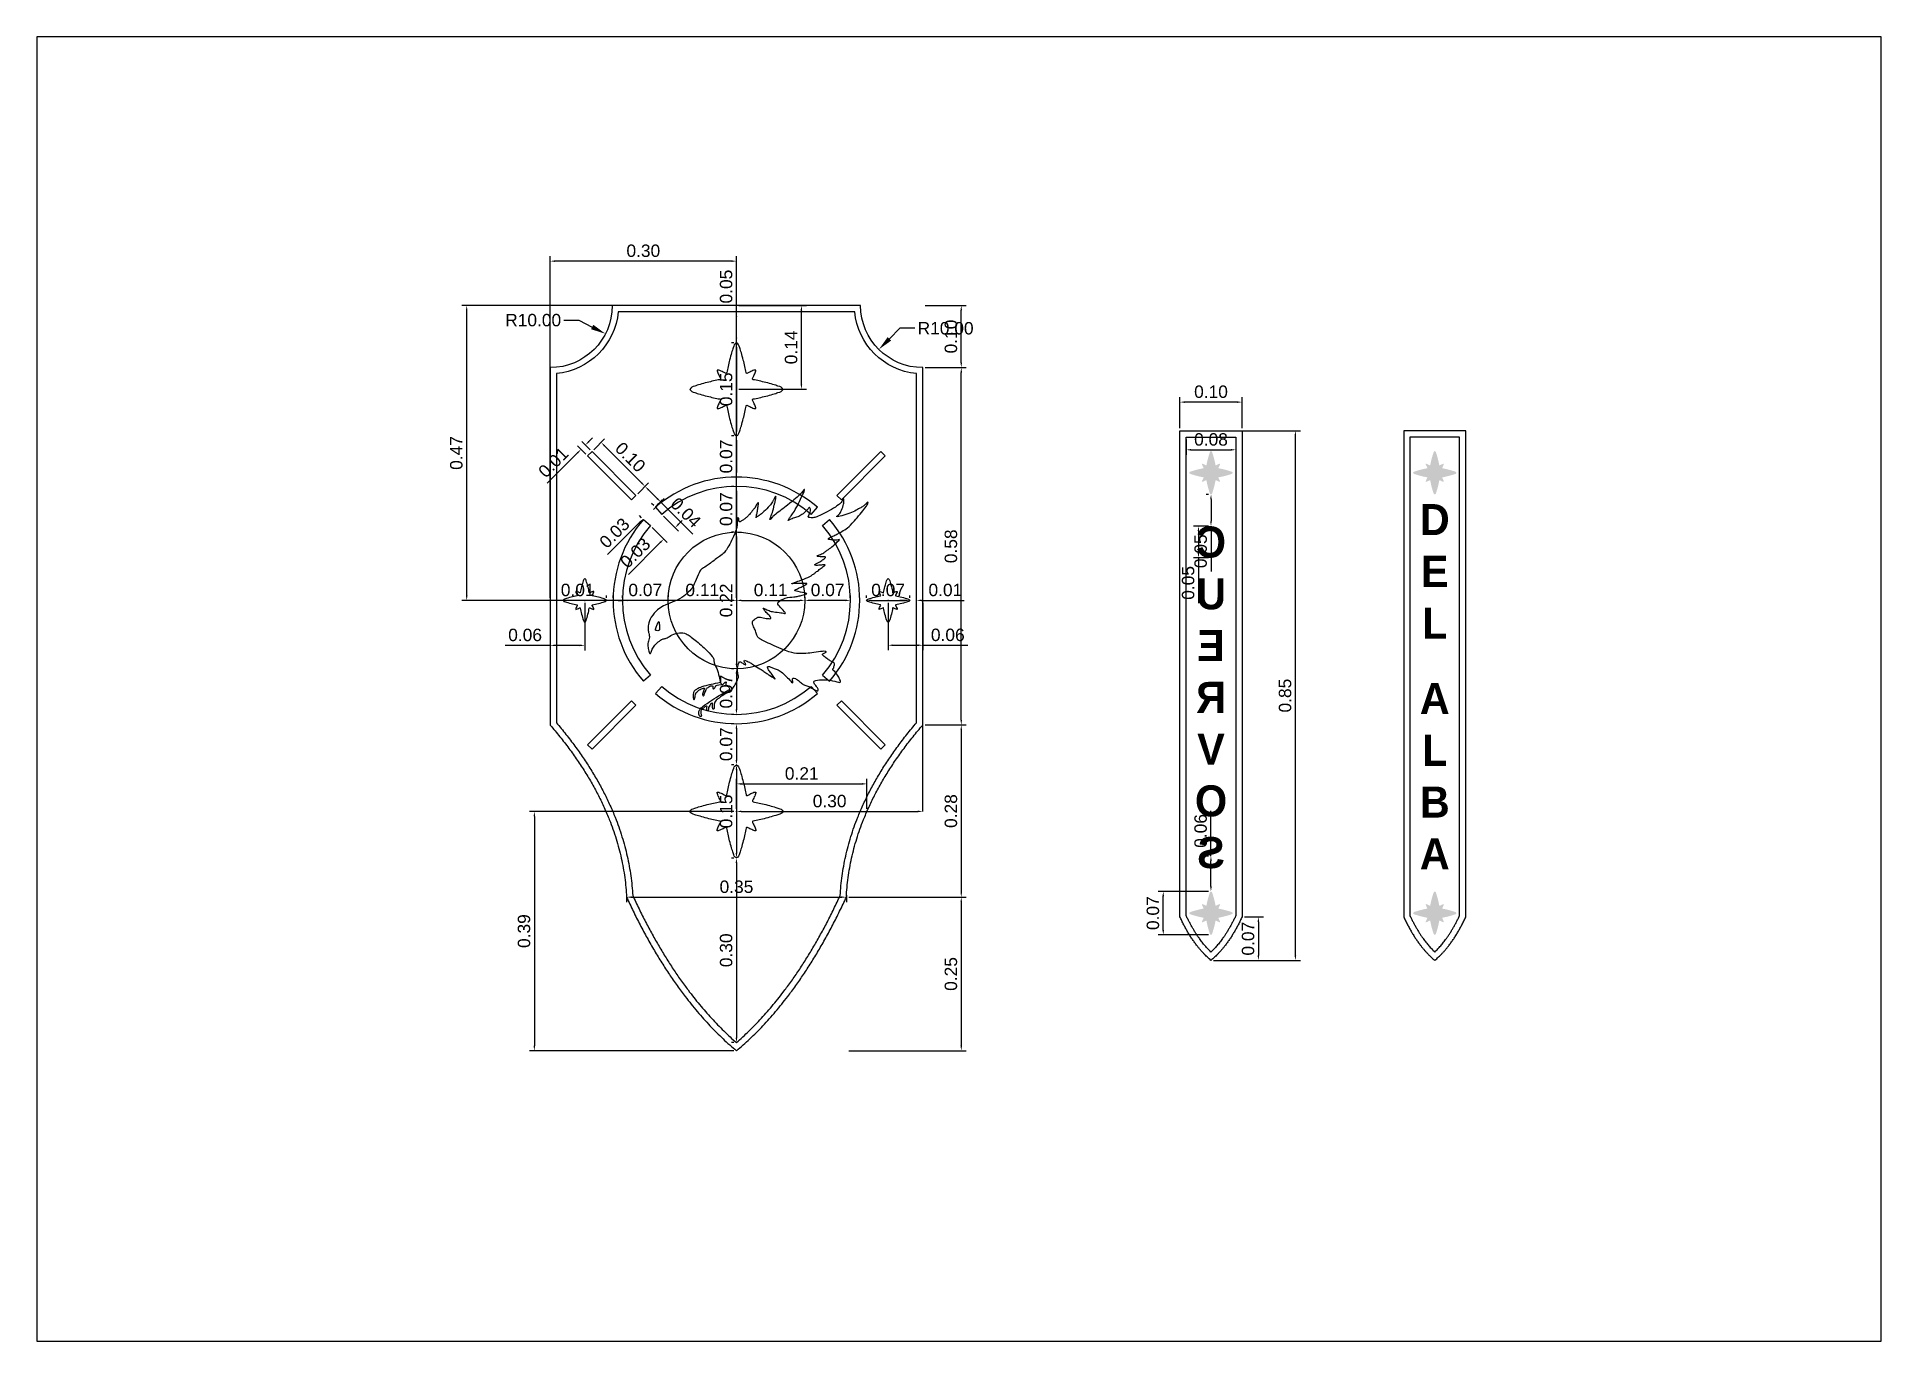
# Model space of a CAD drawing. Header units: metres. Extents: x -6.5 to 29.8, y -1.8 to 5.3.
# Drawn here: x 26.807 to 29.777, y 1.536 to 3.636 of the extents above; entities that cross this region are included whole.
import ezdxf

# ---------------------------------------------------------------- set-up
doc = ezdxf.new("R2010")
doc.units = ezdxf.units.M
for name, color, linetype, true_color in [('BANDERA$BORDE', 40, 'Continuous', 0xffbf00), ('BANDERA$CIRCULO EXT', 40, 'Continuous', 0xffbf00), ('BANDERA$CUERVO', 7, 'Continuous', 0x000000), ('BANDERA$ESTRELLAS$GRANDE', 252, 'Continuous', 0x696969), ('BANDERA$SOL', 40, 'Continuous', 0xffbf00), ('BANDERA$TEXTO', 5, 'Continuous', 0x0000ff), ('FONDO', 7, 'Continuous', 0x0f132e)]:
    doc.layers.add(name, color=color, linetype=linetype, true_color=true_color)
doc.styles.add('Plantilla Milímetros_ pequeño', font='')
doc.styles.add('Predeterminado', font='')
doc.styles.get('Plantilla Milímetros_ pequeño').set_extended_font_data('Arial')
doc.styles.get('Predeterminado').set_extended_font_data('Arial')
doc.dimstyles.new('Plantilla Milímetros_ pequeño', dxfattribs={"dimscale": 0.008, "dimtxt": 2.5, "dimasz": 1, "dimexe": 1, "dimexo": 0.5, "dimgap": 0.8, "dimtad": 1, "dimtoh": 1, "dimzin": 1, "dimdsep": 46, "dimtxsty": 'Plantilla Milímetros_ pequeño', "dimcen": 2.5, "dimadec": 1, "dimazin": 1, "dimtfac": 1, "dimtdec": 4, "dimtix": 1, "dimtofl": 0, "dimtmove": 1, "dimatfit": 3, "dimfxl": 1, "dimtolj": 1, "dimtzin": 1, "dimarcsym": 0})

msp = doc.modelspace()

# ---------------------------------------------------------------- texts
at = {"layer": 'BANDERA$TEXTO', "char_height": 0.05, "attachment_point": 2, "style": 'Predeterminado'}
for s, insert, width in [('{\\fBahnschrift|b1;D}\\P{\\fBahnschrift|b1;E}\\P{\\fBahnschrift|b1;L}\\P\\P', (29.05784, 2.88383), 0.1717033), ('{\\fBahnschrift|b1;A}\\P{\\fBahnschrift|b1;L}\\P{\\fBahnschrift|b1;B}\\P{\\fBahnschrift|b1;A}\\P', (29.05784, 2.59567), 0.1873626)]:
    msp.add_mtext(s, dxfattribs=dict(at, insert=insert, width=width))
at = {"layer": 'BANDERA$TEXTO', "extrusion": (0, 0, -1), "insert": (28.69748, 2.8477), "char_height": 0.05, "width": 0.1804945, "attachment_point": 2, "text_direction": (-1, 0, 0), "style": 'Predeterminado'}
msp.add_mtext('{\\fBahnschrift|b1;C}\\P{\\fBahnschrift|b1;U}\\P{\\fBahnschrift|b1;E}\\P{\\fBahnschrift|b1;R}\\P{\\fBahnschrift|b1;V}\\P{\\fBahnschrift|b1;O}\\P{\\fBahnschrift|b1;S}\\P', dxfattribs=at)

# ---------------------------------------------------------------- blocks, each defined once
blk = doc.blocks.new('*D12')
at = {"layer": 'Defpoints', "color": 0}
for p in [(27.9333, 3.1936), (27.9333, 3.1936), (27.9333, 3.1436)]:
    blk.add_point(p, dxfattribs=at)
at = {"layer": 'FONDO', "color": 0, "lineweight": -2}
for p, q in [((27.9333, 3.1936), (27.9333, 3.2664)), ((27.9293, 3.1936), (27.9253, 3.1936)), ((27.9333, 3.1516), (27.9333, 3.1856)), ((27.9293, 3.1436), (27.9253, 3.1436))]:
    blk.add_line(p, q, dxfattribs=at)
at = {"layer": 'FONDO', "color": 0}
for points in [[(27.9346, 3.1856), (27.9319, 3.1856), (27.9333, 3.1936)], [(27.9319, 3.1516), (27.9346, 3.1516), (27.9333, 3.1436)]]:
    blk.add_solid(points, dxfattribs=at)
at = {"layer": 'FONDO', "color": 0, "insert": (27.9167, 3.234), "char_height": 0.02, "attachment_point": 5, "rotation": 90, "style": 'Plantilla Milímetros_ pequeño'}
blk.add_mtext('\\A1;0.05', dxfattribs=at)
blk = doc.blocks.new('*D13')
at = {"layer": 'Defpoints', "color": 0}
for p in [(27.9333, 3.1436), (27.9333, 2.9936), (27.9333, 2.9936)]:
    blk.add_point(p, dxfattribs=at)
at = {"layer": 'FONDO', "color": 0, "lineweight": -2}
for p, q in [((27.9293, 3.1436), (27.9253, 3.1436)), ((27.9333, 3.1356), (27.9333, 3.0016)), ((27.9293, 2.9936), (27.9253, 2.9936))]:
    blk.add_line(p, q, dxfattribs=at)
at = {"layer": 'FONDO', "color": 0}
for points in [[(27.9346, 3.1356), (27.9319, 3.1356), (27.9333, 3.1436)], [(27.9319, 3.0016), (27.9346, 3.0016), (27.9333, 2.9936)]]:
    blk.add_solid(points, dxfattribs=at)
at = {"layer": 'FONDO', "color": 0, "insert": (27.9167, 3.0686), "char_height": 0.02, "attachment_point": 5, "rotation": 90, "style": 'Plantilla Milímetros_ pequeño'}
blk.add_mtext('\\A1;0.15', dxfattribs=at)
blk = doc.blocks.new('*D14')
at = {"layer": 'Defpoints', "color": 0}
for p in [(27.9333, 2.9936), (27.9333, 2.9273), (27.9333, 2.9273)]:
    blk.add_point(p, dxfattribs=at)
at = {"layer": 'FONDO', "color": 0, "lineweight": -2}
for p, q in [((27.9293, 2.9936), (27.9253, 2.9936)), ((27.9333, 2.9856), (27.9333, 2.9353)), ((27.9293, 2.9273), (27.9253, 2.9273))]:
    blk.add_line(p, q, dxfattribs=at)
at = {"layer": 'FONDO', "color": 0}
for points in [[(27.9346, 2.9856), (27.9319, 2.9856), (27.9333, 2.9936)], [(27.9319, 2.9353), (27.9346, 2.9353), (27.9333, 2.9273)]]:
    blk.add_solid(points, dxfattribs=at)
at = {"layer": 'FONDO', "color": 0, "insert": (27.9167, 2.9604), "char_height": 0.02, "attachment_point": 5, "rotation": 90, "style": 'Plantilla Milímetros_ pequeño'}
blk.add_mtext('\\A1;0.07', dxfattribs=at)
blk = doc.blocks.new('*D15')
at = {"layer": 'Defpoints', "color": 0}
for p in [(27.9333, 2.9123), (27.9316, 2.8388), (27.9333, 2.8388)]:
    blk.add_point(p, dxfattribs=at)
at = {"layer": 'FONDO', "color": 0, "lineweight": -2}
for p, q in [((27.9293, 2.9123), (27.9253, 2.9123)), ((27.9333, 2.9043), (27.9333, 2.8468)), ((27.9356, 2.8388), (27.9413, 2.8388))]:
    blk.add_line(p, q, dxfattribs=at)
at = {"layer": 'FONDO', "color": 0}
for points in [[(27.9346, 2.9043), (27.9319, 2.9043), (27.9333, 2.9123)], [(27.9319, 2.8468), (27.9346, 2.8468), (27.9333, 2.8388)]]:
    blk.add_solid(points, dxfattribs=at)
at = {"layer": 'FONDO', "color": 0, "insert": (27.9167, 2.8756), "char_height": 0.02, "attachment_point": 5, "rotation": 90, "style": 'Plantilla Milímetros_ pequeño'}
blk.add_mtext('\\A1;0.07', dxfattribs=at)
blk = doc.blocks.new('*D16')
at = {"layer": 'Defpoints', "color": 0}
for p in [(27.9333, 2.8388), (27.9333, 2.6186), (27.9333, 2.6186)]:
    blk.add_point(p, dxfattribs=at)
at = {"layer": 'FONDO', "color": 0, "lineweight": -2}
for p, q in [((27.9293, 2.8388), (27.9253, 2.8388)), ((27.9333, 2.8308), (27.9333, 2.6266)), ((27.9293, 2.6186), (27.9253, 2.6186))]:
    blk.add_line(p, q, dxfattribs=at)
at = {"layer": 'FONDO', "color": 0}
for points in [[(27.9346, 2.8308), (27.9319, 2.8308), (27.9333, 2.8388)], [(27.9319, 2.6266), (27.9346, 2.6266), (27.9333, 2.6186)]]:
    blk.add_solid(points, dxfattribs=at)
at = {"layer": 'FONDO', "color": 0, "insert": (27.9167, 2.7287), "char_height": 0.02, "attachment_point": 5, "rotation": 90, "style": 'Plantilla Milímetros_ pequeño'}
blk.add_mtext('\\A1;0.22', dxfattribs=at)
blk = doc.blocks.new('*D17')
at = {"layer": 'Defpoints', "color": 0}
for p in [(27.9333, 2.6186), (27.9333, 2.5452), (27.9333, 2.5452)]:
    blk.add_point(p, dxfattribs=at)
at = {"layer": 'FONDO', "color": 0, "lineweight": -2}
for p, q in [((27.9293, 2.6186), (27.9253, 2.6186)), ((27.9333, 2.6106), (27.9333, 2.5532)), ((27.9293, 2.5452), (27.9253, 2.5452))]:
    blk.add_line(p, q, dxfattribs=at)
at = {"layer": 'FONDO', "color": 0}
for points in [[(27.9346, 2.6106), (27.9319, 2.6106), (27.9333, 2.6186)], [(27.9319, 2.5532), (27.9346, 2.5532), (27.9333, 2.5452)]]:
    blk.add_solid(points, dxfattribs=at)
at = {"layer": 'FONDO', "color": 0, "insert": (27.9167, 2.5819), "char_height": 0.02, "attachment_point": 5, "rotation": 90, "style": 'Plantilla Milímetros_ pequeño'}
blk.add_mtext('\\A1;0.07', dxfattribs=at)
blk = doc.blocks.new('*D18')
at = {"layer": 'Defpoints', "color": 0}
for p in [(27.9333, 2.5302), (27.9333, 2.4639), (27.9333, 2.4639)]:
    blk.add_point(p, dxfattribs=at)
at = {"layer": 'FONDO', "color": 0, "lineweight": -2}
for p, q in [((27.9293, 2.5302), (27.9253, 2.5302)), ((27.9333, 2.5222), (27.9333, 2.4719)), ((27.9293, 2.4639), (27.9253, 2.4639))]:
    blk.add_line(p, q, dxfattribs=at)
at = {"layer": 'FONDO', "color": 0}
for points in [[(27.9346, 2.5222), (27.9319, 2.5222), (27.9333, 2.5302)], [(27.9319, 2.4719), (27.9346, 2.4719), (27.9333, 2.4639)]]:
    blk.add_solid(points, dxfattribs=at)
at = {"layer": 'FONDO', "color": 0, "insert": (27.9167, 2.4971), "char_height": 0.02, "attachment_point": 5, "rotation": 90, "style": 'Plantilla Milímetros_ pequeño'}
blk.add_mtext('\\A1;0.07', dxfattribs=at)
blk = doc.blocks.new('*D19')
at = {"layer": 'Defpoints', "color": 0}
for p in [(27.9333, 2.4639), (27.9333, 2.3139), (27.9333, 2.3139)]:
    blk.add_point(p, dxfattribs=at)
at = {"layer": 'FONDO', "color": 0, "lineweight": -2}
for p, q in [((27.9293, 2.4639), (27.9253, 2.4639)), ((27.9333, 2.4559), (27.9333, 2.3219)), ((27.9293, 2.3139), (27.9253, 2.3139))]:
    blk.add_line(p, q, dxfattribs=at)
at = {"layer": 'FONDO', "color": 0}
for points in [[(27.9346, 2.4559), (27.9319, 2.4559), (27.9333, 2.4639)], [(27.9319, 2.3219), (27.9346, 2.3219), (27.9333, 2.3139)]]:
    blk.add_solid(points, dxfattribs=at)
at = {"layer": 'FONDO', "color": 0, "insert": (27.9167, 2.3889), "char_height": 0.02, "attachment_point": 5, "rotation": 90, "style": 'Plantilla Milímetros_ pequeño'}
blk.add_mtext('\\A1;0.15', dxfattribs=at)
blk = doc.blocks.new('*D20')
at = {"layer": 'Defpoints', "color": 0}
for p in [(27.9333, 2.3139), (27.9333, 2.0167), (27.9333, 2.0167)]:
    blk.add_point(p, dxfattribs=at)
at = {"layer": 'FONDO', "color": 0, "lineweight": -2}
for p, q in [((27.9293, 2.3139), (27.9253, 2.3139)), ((27.9333, 2.3059), (27.9333, 2.0247)), ((27.9293, 2.0167), (27.9253, 2.0167))]:
    blk.add_line(p, q, dxfattribs=at)
at = {"layer": 'FONDO', "color": 0}
for points in [[(27.9346, 2.3059), (27.9319, 2.3059), (27.9333, 2.3139)], [(27.9319, 2.0247), (27.9346, 2.0247), (27.9333, 2.0167)]]:
    blk.add_solid(points, dxfattribs=at)
at = {"layer": 'FONDO', "color": 0, "insert": (27.9167, 2.1653), "char_height": 0.02, "attachment_point": 5, "rotation": 90, "style": 'Plantilla Milímetros_ pequeño'}
blk.add_mtext('\\A1;0.30', dxfattribs=at)
blk = doc.blocks.new('*D21')
at = {"layer": 'Defpoints', "color": 0}
for p in [(28.2333, 2.5281), (28.2333, 2.2509), (28.2953, 2.2509)]:
    blk.add_point(p, dxfattribs=at)
at = {"layer": 'FONDO', "color": 0, "lineweight": -2}
for p, q in [((28.2373, 2.5281), (28.3033, 2.5281)), ((28.2953, 2.5201), (28.2953, 2.2589)), ((28.2373, 2.2509), (28.3033, 2.2509))]:
    blk.add_line(p, q, dxfattribs=at)
at = {"layer": 'FONDO', "color": 0}
for points in [[(28.2966, 2.5201), (28.294, 2.5201), (28.2953, 2.5281)], [(28.294, 2.2589), (28.2966, 2.2589), (28.2953, 2.2509)]]:
    blk.add_solid(points, dxfattribs=at)
at = {"layer": 'FONDO', "color": 0, "insert": (28.2787, 2.3895), "char_height": 0.02, "attachment_point": 5, "rotation": 90, "style": 'Plantilla Milímetros_ pequeño'}
blk.add_mtext('\\A1;0.28', dxfattribs=at)
blk = doc.blocks.new('*D22')
at = {"layer": 'Defpoints', "color": 0}
for p in [(28.1103, 2.2509), (28.1103, 2.0036), (28.2953, 2.0036)]:
    blk.add_point(p, dxfattribs=at)
at = {"layer": 'FONDO', "color": 0, "lineweight": -2}
for p, q in [((28.1143, 2.2509), (28.3033, 2.2509)), ((28.2953, 2.2429), (28.2953, 2.0116)), ((28.1143, 2.0036), (28.3033, 2.0036))]:
    blk.add_line(p, q, dxfattribs=at)
at = {"layer": 'FONDO', "color": 0}
for points in [[(28.2966, 2.2429), (28.294, 2.2429), (28.2953, 2.2509)], [(28.294, 2.0116), (28.2966, 2.0116), (28.2953, 2.0036)]]:
    blk.add_solid(points, dxfattribs=at)
at = {"layer": 'FONDO', "color": 0, "insert": (28.2787, 2.1272), "char_height": 0.02, "attachment_point": 5, "rotation": 90, "style": 'Plantilla Milímetros_ pequeño'}
blk.add_mtext('\\A1;0.25', dxfattribs=at)
blk = doc.blocks.new('*D23')
at = {"layer": 'Defpoints', "color": 0}
for p in [(27.7563, 2.2582), (28.1103, 2.2582), (28.1103, 2.2509)]:
    blk.add_point(p, dxfattribs=at)
at = {"layer": 'FONDO', "color": 0, "lineweight": -2}
for p, q in [((27.7563, 2.2542), (27.7563, 2.2429)), ((27.7643, 2.2509), (28.1023, 2.2509)), ((28.1103, 2.2542), (28.1103, 2.2429))]:
    blk.add_line(p, q, dxfattribs=at)
at = {"layer": 'FONDO', "color": 0}
for points in [[(27.7643, 2.2522), (27.7643, 2.2496), (27.7563, 2.2509)], [(28.1023, 2.2496), (28.1023, 2.2522), (28.1103, 2.2509)]]:
    blk.add_solid(points, dxfattribs=at)
at = {"layer": 'FONDO', "color": 0, "insert": (27.9333, 2.2675), "char_height": 0.02, "attachment_point": 5, "style": 'Plantilla Milímetros_ pequeño'}
blk.add_mtext('\\A1;0.35', dxfattribs=at)
blk = doc.blocks.new('*D24')
at = {"layer": 'Defpoints', "color": 0}
for p in [(28.2333, 3.1036), (28.2953, 3.1036), (28.2333, 2.5281)]:
    blk.add_point(p, dxfattribs=at)
at = {"layer": 'FONDO', "color": 0, "lineweight": -2}
for p, q in [((28.2373, 3.1036), (28.3033, 3.1036)), ((28.2953, 2.5361), (28.2953, 3.0956)), ((28.2373, 2.5281), (28.3033, 2.5281))]:
    blk.add_line(p, q, dxfattribs=at)
at = {"layer": 'FONDO', "color": 0}
for points in [[(28.2966, 3.0956), (28.294, 3.0956), (28.2953, 3.1036)], [(28.294, 2.5361), (28.2966, 2.5361), (28.2953, 2.5281)]]:
    blk.add_solid(points, dxfattribs=at)
at = {"layer": 'FONDO', "color": 0, "insert": (28.2787, 2.8158), "char_height": 0.02, "attachment_point": 5, "rotation": 90, "style": 'Plantilla Milímetros_ pequeño'}
blk.add_mtext('\\A1;0.58', dxfattribs=at)
blk = doc.blocks.new('*D25')
at = {"layer": 'Defpoints', "color": 0}
for p in [(28.2333, 3.2036), (28.2953, 3.2036), (28.2333, 3.1036)]:
    blk.add_point(p, dxfattribs=at)
at = {"layer": 'FONDO', "color": 0, "lineweight": -2}
for p, q in [((28.2373, 3.2036), (28.3033, 3.2036)), ((28.2953, 3.1116), (28.2953, 3.1956)), ((28.2373, 3.1036), (28.3033, 3.1036))]:
    blk.add_line(p, q, dxfattribs=at)
at = {"layer": 'FONDO', "color": 0}
for points in [[(28.2966, 3.1956), (28.294, 3.1956), (28.2953, 3.2036)], [(28.294, 3.1116), (28.2966, 3.1116), (28.2953, 3.1036)]]:
    blk.add_solid(points, dxfattribs=at)
at = {"layer": 'FONDO', "color": 0, "insert": (28.2787, 3.1536), "char_height": 0.02, "attachment_point": 5, "rotation": 90, "style": 'Plantilla Milímetros_ pequeño'}
blk.add_mtext('\\A1;0.10', dxfattribs=at)
blk = doc.blocks.new('*D26')
at = {"layer": 'Defpoints', "color": 0}
for p in [(28.2125, 2.7287), (28.2233, 2.7287), (28.2233, 2.7287)]:
    blk.add_point(p, dxfattribs=at)
at = {"layer": 'FONDO', "color": 0, "lineweight": -2}
for p, q in [((28.2125, 2.7327), (28.2125, 2.7367)), ((28.2233, 2.7327), (28.2233, 2.7367)), ((28.2045, 2.7287), (28.1965, 2.7287)), ((28.2313, 2.7287), (28.3001, 2.7287))]:
    blk.add_line(p, q, dxfattribs=at)
at = {"layer": 'FONDO', "color": 0}
for points in [[(28.2045, 2.7274), (28.2045, 2.7301), (28.2125, 2.7287)], [(28.2313, 2.7301), (28.2313, 2.7274), (28.2233, 2.7287)]]:
    blk.add_solid(points, dxfattribs=at)
at = {"layer": 'FONDO', "color": 0, "insert": (28.2697, 2.7454), "char_height": 0.02, "attachment_point": 5, "style": 'Plantilla Milímetros_ pequeño'}
blk.add_mtext('\\A1;0.01', dxfattribs=at)
blk = doc.blocks.new('*D27')
at = {"layer": 'Defpoints', "color": 0}
for p in [(28.1425, 2.7287), (28.2125, 2.7287), (28.2125, 2.7287)]:
    blk.add_point(p, dxfattribs=at)
at = {"layer": 'FONDO', "color": 0, "lineweight": -2}
for p, q in [((28.1425, 2.7327), (28.1425, 2.7367)), ((28.2125, 2.7327), (28.2125, 2.7367)), ((28.1505, 2.7287), (28.2045, 2.7287))]:
    blk.add_line(p, q, dxfattribs=at)
at = {"layer": 'FONDO', "color": 0}
for points in [[(28.1505, 2.7301), (28.1505, 2.7274), (28.1425, 2.7287)], [(28.2045, 2.7274), (28.2045, 2.7301), (28.2125, 2.7287)]]:
    blk.add_solid(points, dxfattribs=at)
at = {"layer": 'FONDO', "color": 0, "insert": (28.1775, 2.7454), "char_height": 0.02, "attachment_point": 5, "style": 'Plantilla Milímetros_ pequeño'}
blk.add_mtext('\\A1;0.07', dxfattribs=at)
blk = doc.blocks.new('*D28')
at = {"layer": 'Defpoints', "color": 0}
for p in [(28.0434, 2.7287), (28.0434, 2.7287), (28.1168, 2.7287)]:
    blk.add_point(p, dxfattribs=at)
at = {"layer": 'FONDO', "color": 0, "lineweight": -2}
for p, q in [((28.0434, 2.7327), (28.0434, 2.7367)), ((28.1168, 2.7327), (28.1168, 2.7367)), ((28.1088, 2.7287), (28.0514, 2.7287))]:
    blk.add_line(p, q, dxfattribs=at)
at = {"layer": 'FONDO', "color": 0}
for points in [[(28.0514, 2.7301), (28.0514, 2.7274), (28.0434, 2.7287)], [(28.1088, 2.7274), (28.1088, 2.7301), (28.1168, 2.7287)]]:
    blk.add_solid(points, dxfattribs=at)
at = {"layer": 'FONDO', "color": 0, "insert": (28.0801, 2.7454), "char_height": 0.02, "attachment_point": 5, "style": 'Plantilla Milímetros_ pequeño'}
blk.add_mtext('\\A1;0.07', dxfattribs=at)
blk = doc.blocks.new('*D29')
at = {"layer": 'Defpoints', "color": 0}
for p in [(27.9333, 2.7287), (28.0434, 2.7287), (28.0434, 2.7287)]:
    blk.add_point(p, dxfattribs=at)
at = {"layer": 'FONDO', "color": 0, "lineweight": -2}
for p, q in [((27.9333, 2.7327), (27.9333, 2.7367)), ((28.0434, 2.7327), (28.0434, 2.7367)), ((27.9413, 2.7287), (28.0354, 2.7287))]:
    blk.add_line(p, q, dxfattribs=at)
at = {"layer": 'FONDO', "color": 0}
for points in [[(27.9413, 2.7301), (27.9413, 2.7274), (27.9333, 2.7287)], [(28.0354, 2.7274), (28.0354, 2.7301), (28.0434, 2.7287)]]:
    blk.add_solid(points, dxfattribs=at)
at = {"layer": 'FONDO', "color": 0, "insert": (27.9883, 2.7454), "char_height": 0.02, "attachment_point": 5, "style": 'Plantilla Milímetros_ pequeño'}
blk.add_mtext('\\A1;0.11', dxfattribs=at)
blk = doc.blocks.new('*D30')
at = {"layer": 'Defpoints', "color": 0}
for p in [(27.8232, 2.7287), (27.8232, 2.7287), (27.9333, 2.7287)]:
    blk.add_point(p, dxfattribs=at)
at = {"layer": 'FONDO', "color": 0, "lineweight": -2}
for p, q in [((27.8232, 2.7327), (27.8232, 2.7367)), ((27.9333, 2.7327), (27.9333, 2.7367)), ((27.9253, 2.7287), (27.8312, 2.7287))]:
    blk.add_line(p, q, dxfattribs=at)
at = {"layer": 'FONDO', "color": 0}
for points in [[(27.8312, 2.7301), (27.8312, 2.7274), (27.8232, 2.7287)], [(27.9253, 2.7274), (27.9253, 2.7301), (27.9333, 2.7287)]]:
    blk.add_solid(points, dxfattribs=at)
at = {"layer": 'FONDO', "color": 0, "insert": (27.8782, 2.7454), "char_height": 0.02, "attachment_point": 5, "style": 'Plantilla Milímetros_ pequeño'}
blk.add_mtext('\\A1;0.11', dxfattribs=at)
blk = doc.blocks.new('*D31')
at = {"layer": 'Defpoints', "color": 0}
for p in [(27.7497, 2.7287), (27.7497, 2.7287), (27.8232, 2.7287)]:
    blk.add_point(p, dxfattribs=at)
at = {"layer": 'FONDO', "color": 0, "lineweight": -2}
for p, q in [((27.7497, 2.7327), (27.7497, 2.7367)), ((27.8232, 2.7327), (27.8232, 2.7367)), ((27.8152, 2.7287), (27.7577, 2.7287))]:
    blk.add_line(p, q, dxfattribs=at)
at = {"layer": 'FONDO', "color": 0}
for points in [[(27.7577, 2.7301), (27.7577, 2.7274), (27.7497, 2.7287)], [(27.8152, 2.7274), (27.8152, 2.7301), (27.8232, 2.7287)]]:
    blk.add_solid(points, dxfattribs=at)
at = {"layer": 'FONDO', "color": 0, "insert": (27.7864, 2.7454), "char_height": 0.02, "attachment_point": 5, "style": 'Plantilla Milímetros_ pequeño'}
blk.add_mtext('\\A1;0.07', dxfattribs=at)
blk = doc.blocks.new('*D32')
at = {"layer": 'Defpoints', "color": 0}
for p in [(27.724, 2.7287), (27.724, 2.7287), (27.7347, 2.7287)]:
    blk.add_point(p, dxfattribs=at)
at = {"layer": 'FONDO', "color": 0, "lineweight": -2}
for p, q in [((27.724, 2.7327), (27.724, 2.7367)), ((27.7347, 2.7327), (27.7347, 2.7367)), ((27.716, 2.7287), (27.6471, 2.7287)), ((27.7427, 2.7287), (27.7507, 2.7287))]:
    blk.add_line(p, q, dxfattribs=at)
at = {"layer": 'FONDO', "color": 0}
for points in [[(27.716, 2.7274), (27.716, 2.7301), (27.724, 2.7287)], [(27.7427, 2.7301), (27.7427, 2.7274), (27.7347, 2.7287)]]:
    blk.add_solid(points, dxfattribs=at)
at = {"layer": 'FONDO', "color": 0, "insert": (27.6776, 2.7454), "char_height": 0.02, "attachment_point": 5, "style": 'Plantilla Milímetros_ pequeño'}
blk.add_mtext('\\A1;0.01', dxfattribs=at)
blk = doc.blocks.new('*D33')
at = {"layer": 'Defpoints', "color": 0}
for p in [(27.4988, 3.2036), (27.9333, 3.2036), (27.9333, 2.7287)]:
    blk.add_point(p, dxfattribs=at)
at = {"layer": 'FONDO', "color": 0, "lineweight": -2}
for p, q in [((27.9293, 3.2036), (27.4908, 3.2036)), ((27.4988, 2.7367), (27.4988, 3.1956)), ((27.9293, 2.7287), (27.4908, 2.7287))]:
    blk.add_line(p, q, dxfattribs=at)
at = {"layer": 'FONDO', "color": 0}
for points in [[(27.5002, 3.1956), (27.4975, 3.1956), (27.4988, 3.2036)], [(27.4975, 2.7367), (27.5002, 2.7367), (27.4988, 2.7287)]]:
    blk.add_solid(points, dxfattribs=at)
at = {"layer": 'FONDO', "color": 0, "insert": (27.4822, 2.9661), "char_height": 0.02, "attachment_point": 5, "rotation": 90, "style": 'Plantilla Milímetros_ pequeño'}
blk.add_mtext('\\A1;0.47', dxfattribs=at)
blk = doc.blocks.new('*D34')
at = {"layer": 'Defpoints', "color": 0}
for p in [(27.6333, 3.275), (27.6333, 2.7287), (27.9333, 2.7287)]:
    blk.add_point(p, dxfattribs=at)
at = {"layer": 'FONDO', "color": 0, "lineweight": -2}
for p, q in [((27.6333, 2.7327), (27.6333, 3.283)), ((27.9253, 3.275), (27.6413, 3.275)), ((27.9333, 2.7327), (27.9333, 3.283))]:
    blk.add_line(p, q, dxfattribs=at)
at = {"layer": 'FONDO', "color": 0}
for points in [[(27.6413, 3.2763), (27.6413, 3.2736), (27.6333, 3.275)], [(27.9253, 3.2736), (27.9253, 3.2763), (27.9333, 3.275)]]:
    blk.add_solid(points, dxfattribs=at)
at = {"layer": 'FONDO', "color": 0, "insert": (27.7833, 3.2916), "char_height": 0.02, "attachment_point": 5, "style": 'Plantilla Milímetros_ pequeño'}
blk.add_mtext('\\A1;0.30', dxfattribs=at)
blk = doc.blocks.new('*D35')
at = {"layer": 'Defpoints', "color": 0}
for p in [(28.2333, 3.2036), (28.1626, 3.1328)]:
    blk.add_point(p, dxfattribs=at)
at = {"layer": 'FONDO', "color": 0, "lineweight": -2}
for p, q in [((28.1965, 3.1668), (28.1795, 3.1498)), ((28.2205, 3.1668), (28.1965, 3.1668))]:
    blk.add_line(p, q, dxfattribs=at)
at = {"layer": 'FONDO', "color": 0}
blk.add_solid([(28.1767, 3.1526), (28.1824, 3.147), (28.1626, 3.1328)], dxfattribs=at)
at = {"layer": 'FONDO', "color": 0, "insert": (28.2701, 3.1668), "char_height": 0.02, "attachment_point": 5, "style": 'Plantilla Milímetros_ pequeño'}
blk.add_mtext('\\A1;R10.00', dxfattribs=at)
blk = doc.blocks.new('*D36')
at = {"layer": 'Defpoints', "color": 0}
for p in [(27.6333, 3.2036), (27.7223, 3.158)]:
    blk.add_point(p, dxfattribs=at)
at = {"layer": 'FONDO', "color": 0, "lineweight": -2}
for p, q in [((27.6555, 3.1799), (27.6795, 3.1799)), ((27.6795, 3.1799), (27.7009, 3.1689))]:
    blk.add_line(p, q, dxfattribs=at)
at = {"layer": 'FONDO', "color": 0}
blk.add_solid([(27.6991, 3.1654), (27.7027, 3.1725), (27.7223, 3.158)], dxfattribs=at)
at = {"layer": 'FONDO', "color": 0, "insert": (27.6059, 3.1799), "char_height": 0.02, "attachment_point": 5, "style": 'Plantilla Milímetros_ pequeño'}
blk.add_mtext('\\A1;R10.00', dxfattribs=at)
blk = doc.blocks.new('*D37')
at = {"layer": 'Defpoints', "color": 0}
for p in [(27.7153, 2.9831), (27.7007, 2.9684), (27.7714, 2.8977)]:
    blk.add_point(p, dxfattribs=at)
at = {"layer": 'FONDO', "color": 0, "lineweight": -2}
for p, q in [((27.7035, 2.9712), (27.721, 2.9887)), ((27.7804, 2.918), (27.721, 2.9774)), ((27.7742, 2.9005), (27.7917, 2.918))]:
    blk.add_line(p, q, dxfattribs=at)
at = {"layer": 'FONDO', "color": 0}
for points in [[(27.7219, 2.9783), (27.72, 2.9765), (27.7153, 2.9831)], [(27.7794, 2.9171), (27.7813, 2.9189), (27.786, 2.9123)]]:
    blk.add_solid(points, dxfattribs=at)
at = {"layer": 'FONDO', "color": 0, "insert": (27.7624, 2.9594), "char_height": 0.02, "attachment_point": 5, "rotation": 315, "style": 'Plantilla Milímetros_ pequeño'}
blk.add_mtext('\\A1;0.10', dxfattribs=at)
blk = doc.blocks.new('*D38')
at = {"layer": 'Defpoints', "color": 0}
for p in [(27.683, 2.9719), (27.6936, 2.9613), (27.7007, 2.9684)]:
    blk.add_point(p, dxfattribs=at)
at = {"layer": 'FONDO', "color": 0, "lineweight": -2}
for p, q in [((27.6908, 2.9642), (27.6774, 2.9776)), ((27.6978, 2.9712), (27.6845, 2.9846)), ((27.6958, 2.9846), (27.7014, 2.9903)), ((27.6774, 2.9662), (27.6287, 2.9176))]:
    blk.add_line(p, q, dxfattribs=at)
at = {"layer": 'FONDO', "color": 0}
for points in [[(27.6783, 2.9653), (27.6764, 2.9672), (27.683, 2.9719)], [(27.6948, 2.9856), (27.6967, 2.9837), (27.6901, 2.979)]]:
    blk.add_solid(points, dxfattribs=at)
at = {"layer": 'FONDO', "color": 0, "insert": (27.6385, 2.9508), "char_height": 0.02, "attachment_point": 5, "rotation": 45, "style": 'Plantilla Milímetros_ pequeño'}
blk.add_mtext('\\A1;0.01', dxfattribs=at)
blk = doc.blocks.new('*D39')
at = {"layer": 'Defpoints', "color": 0}
for p in [(27.7827, 2.8597), (27.7834, 2.859), (27.803, 2.8786)]:
    blk.add_point(p, dxfattribs=at)
at = {"layer": 'FONDO', "color": 0, "lineweight": -2}
for p, q in [((27.8002, 2.8814), (27.7967, 2.8849)), ((27.808, 2.8849), (27.8136, 2.8906)), ((27.7771, 2.854), (27.7257, 2.8026)), ((27.7806, 2.8618), (27.7771, 2.8653))]:
    blk.add_line(p, q, dxfattribs=at)
at = {"layer": 'FONDO', "color": 0}
for points in [[(27.807, 2.8859), (27.8089, 2.884), (27.8023, 2.8793)], [(27.778, 2.8531), (27.7761, 2.855), (27.7827, 2.8597)]]:
    blk.add_solid(points, dxfattribs=at)
at = {"layer": 'FONDO', "color": 0, "insert": (27.7368, 2.8372), "char_height": 0.02, "attachment_point": 5, "rotation": 45, "style": 'Plantilla Milímetros_ pequeño'}
blk.add_mtext('\\A1;0.03', dxfattribs=at)
blk = doc.blocks.new('*D40')
at = {"layer": 'Defpoints', "color": 0}
for p in [(27.8128, 2.8673), (27.7947, 2.8492), (27.8163, 2.8276)]:
    blk.add_point(p, dxfattribs=at)
at = {"layer": 'FONDO', "color": 0, "lineweight": -2}
for p, q in [((27.8157, 2.8644), (27.84, 2.8401)), ((27.84, 2.8514), (27.8457, 2.8571)), ((27.8106, 2.822), (27.7592, 2.7706)), ((27.7976, 2.8463), (27.8219, 2.822))]:
    blk.add_line(p, q, dxfattribs=at)
at = {"layer": 'FONDO', "color": 0}
for points in [[(27.8391, 2.8524), (27.841, 2.8505), (27.8344, 2.8458)], [(27.8115, 2.821), (27.8097, 2.8229), (27.8163, 2.8276)]]:
    blk.add_solid(points, dxfattribs=at)
at = {"layer": 'FONDO', "color": 0, "insert": (27.7703, 2.8052), "char_height": 0.02, "attachment_point": 5, "rotation": 45, "style": 'Plantilla Milímetros_ pequeño'}
blk.add_mtext('\\A1;0.03', dxfattribs=at)
blk = doc.blocks.new('*D41')
at = {"layer": 'Defpoints', "color": 0}
for p in [(27.7714, 2.8977), (27.8114, 2.887), (27.7967, 2.8723)]:
    blk.add_point(p, dxfattribs=at)
at = {"layer": 'FONDO', "color": 0, "lineweight": -2}
for p, q in [((27.7742, 2.9005), (27.7917, 2.918)), ((27.7917, 2.9067), (27.8057, 2.8927)), ((27.7996, 2.8752), (27.8171, 2.8927)), ((27.8114, 2.887), (27.8628, 2.8356))]:
    blk.add_line(p, q, dxfattribs=at)
at = {"layer": 'FONDO', "color": 0}
for points in [[(27.7926, 2.9076), (27.7908, 2.9057), (27.786, 2.9123)], [(27.8048, 2.8917), (27.8067, 2.8936), (27.8114, 2.887)]]:
    blk.add_solid(points, dxfattribs=at)
at = {"layer": 'FONDO', "color": 0, "insert": (27.8516, 2.8702), "char_height": 0.02, "attachment_point": 5, "rotation": 315, "style": 'Plantilla Milímetros_ pequeño'}
blk.add_mtext('\\A1;0.04', dxfattribs=at)
blk = doc.blocks.new('*D42')
at = {"layer": 'Defpoints', "color": 0}
for p in [(27.9333, 2.3889), (27.6078, 2.0036), (27.9333, 2.0036)]:
    blk.add_point(p, dxfattribs=at)
at = {"layer": 'FONDO', "color": 0, "lineweight": -2}
for p, q in [((27.9293, 2.3889), (27.5998, 2.3889)), ((27.6078, 2.3809), (27.6078, 2.0116)), ((27.9293, 2.0036), (27.5998, 2.0036))]:
    blk.add_line(p, q, dxfattribs=at)
at = {"layer": 'FONDO', "color": 0}
for points in [[(27.6091, 2.3809), (27.6065, 2.3809), (27.6078, 2.3889)], [(27.6065, 2.0116), (27.6091, 2.0116), (27.6078, 2.0036)]]:
    blk.add_solid(points, dxfattribs=at)
at = {"layer": 'FONDO', "color": 0, "insert": (27.5912, 2.1962), "char_height": 0.02, "attachment_point": 5, "rotation": 90, "style": 'Plantilla Milímetros_ pequeño'}
blk.add_mtext('\\A1;0.39', dxfattribs=at)
blk = doc.blocks.new('*D43')
at = {"layer": 'Defpoints', "color": 0}
for p in [(27.6333, 2.7287), (27.689, 2.7287), (27.6333, 2.6563)]:
    blk.add_point(p, dxfattribs=at)
at = {"layer": 'FONDO', "color": 0, "lineweight": -2}
for p, q in [((27.6333, 2.7247), (27.6333, 2.6483)), ((27.689, 2.7247), (27.689, 2.6483)), ((27.6333, 2.6563), (27.5606, 2.6563)), ((27.681, 2.6563), (27.6413, 2.6563))]:
    blk.add_line(p, q, dxfattribs=at)
at = {"layer": 'FONDO', "color": 0}
for points in [[(27.6413, 2.6577), (27.6413, 2.655), (27.6333, 2.6563)], [(27.681, 2.655), (27.681, 2.6577), (27.689, 2.6563)]]:
    blk.add_solid(points, dxfattribs=at)
at = {"layer": 'FONDO', "color": 0, "insert": (27.5929, 2.673), "char_height": 0.02, "attachment_point": 5, "style": 'Plantilla Milímetros_ pequeño'}
blk.add_mtext('\\A1;0.06', dxfattribs=at)
blk = doc.blocks.new('*D44')
at = {"layer": 'Defpoints', "color": 0}
for p in [(28.1775, 2.7287), (28.2333, 2.7287), (28.2333, 2.6565)]:
    blk.add_point(p, dxfattribs=at)
at = {"layer": 'FONDO', "color": 0, "lineweight": -2}
for p, q in [((28.1775, 2.7247), (28.1775, 2.6485)), ((28.2333, 2.7247), (28.2333, 2.6485)), ((28.1855, 2.6565), (28.2253, 2.6565)), ((28.2333, 2.6565), (28.306, 2.6565))]:
    blk.add_line(p, q, dxfattribs=at)
at = {"layer": 'FONDO', "color": 0}
for points in [[(28.1855, 2.6578), (28.1855, 2.6552), (28.1775, 2.6565)], [(28.2253, 2.6552), (28.2253, 2.6578), (28.2333, 2.6565)]]:
    blk.add_solid(points, dxfattribs=at)
at = {"layer": 'FONDO', "color": 0, "insert": (28.2736, 2.6731), "char_height": 0.02, "attachment_point": 5, "style": 'Plantilla Milímetros_ pequeño'}
blk.add_mtext('\\A1;0.06', dxfattribs=at)
blk = doc.blocks.new('*D45')
at = {"layer": 'Defpoints', "color": 0}
for p in [(27.9333, 3.2036), (28.0379, 3.2036), (27.9333, 3.0686)]:
    blk.add_point(p, dxfattribs=at)
at = {"layer": 'FONDO', "color": 0, "lineweight": -2}
for p, q in [((27.9373, 3.2036), (28.0459, 3.2036)), ((28.0379, 3.0766), (28.0379, 3.1956)), ((27.9373, 3.0686), (28.0459, 3.0686))]:
    blk.add_line(p, q, dxfattribs=at)
at = {"layer": 'FONDO', "color": 0}
for points in [[(28.0392, 3.1956), (28.0366, 3.1956), (28.0379, 3.2036)], [(28.0366, 3.0766), (28.0392, 3.0766), (28.0379, 3.0686)]]:
    blk.add_solid(points, dxfattribs=at)
at = {"layer": 'FONDO', "color": 0, "insert": (28.0213, 3.1361), "char_height": 0.02, "attachment_point": 5, "rotation": 90, "style": 'Plantilla Milímetros_ pequeño'}
blk.add_mtext('\\A1;0.14', dxfattribs=at)
blk = doc.blocks.new('*D46')
at = {"layer": 'Defpoints', "color": 0}
for p in [(27.9333, 2.3889), (28.2333, 2.3889), (28.2333, 2.3889)]:
    blk.add_point(p, dxfattribs=at)
at = {"layer": 'FONDO', "color": 0, "lineweight": -2}
for p, q in [((27.9333, 2.3929), (27.9333, 2.3969)), ((27.9413, 2.3889), (28.2253, 2.3889)), ((28.2333, 2.3929), (28.2333, 2.3969))]:
    blk.add_line(p, q, dxfattribs=at)
at = {"layer": 'FONDO', "color": 0}
for points in [[(27.9413, 2.3903), (27.9413, 2.3876), (27.9333, 2.3889)], [(28.2253, 2.3876), (28.2253, 2.3903), (28.2333, 2.3889)]]:
    blk.add_solid(points, dxfattribs=at)
at = {"layer": 'FONDO', "color": 0, "insert": (28.0833, 2.4055), "char_height": 0.02, "attachment_point": 5, "style": 'Plantilla Milímetros_ pequeño'}
blk.add_mtext('\\A1;0.30', dxfattribs=at)
blk = doc.blocks.new('*D47')
at = {"layer": 'Defpoints', "color": 0}
for p in [(28.1435, 2.4333), (27.9333, 2.3889), (28.1435, 2.3889)]:
    blk.add_point(p, dxfattribs=at)
at = {"layer": 'FONDO', "color": 0, "lineweight": -2}
for p, q in [((27.9333, 2.3929), (27.9333, 2.4413)), ((28.1435, 2.3929), (28.1435, 2.4413)), ((27.9413, 2.4333), (28.1355, 2.4333))]:
    blk.add_line(p, q, dxfattribs=at)
at = {"layer": 'FONDO', "color": 0}
for points in [[(27.9413, 2.4346), (27.9413, 2.4319), (27.9333, 2.4333)], [(28.1355, 2.4319), (28.1355, 2.4346), (28.1435, 2.4333)]]:
    blk.add_solid(points, dxfattribs=at)
at = {"layer": 'FONDO', "color": 0, "insert": (28.0384, 2.4499), "char_height": 0.02, "attachment_point": 5, "style": 'Plantilla Milímetros_ pequeño'}
blk.add_mtext('\\A1;0.21', dxfattribs=at)
blk = doc.blocks.new('*D48')
at = {"layer": 'Defpoints', "color": 0}
for p in [(28.6975, 3.0018), (28.8334, 3.0018), (28.6975, 2.1491)]:
    blk.add_point(p, dxfattribs=at)
at = {"layer": 'FONDO', "color": 0, "lineweight": -2}
for p, q in [((28.7015, 3.0018), (28.8414, 3.0018)), ((28.8334, 2.1571), (28.8334, 2.9938)), ((28.7015, 2.1491), (28.8414, 2.1491))]:
    blk.add_line(p, q, dxfattribs=at)
at = {"layer": 'FONDO', "color": 0}
for points in [[(28.8347, 2.9938), (28.832, 2.9938), (28.8334, 3.0018)], [(28.832, 2.1571), (28.8347, 2.1571), (28.8334, 2.1491)]]:
    blk.add_solid(points, dxfattribs=at)
at = {"layer": 'FONDO', "color": 0, "insert": (28.8168, 2.5754), "char_height": 0.02, "attachment_point": 5, "rotation": 90, "style": 'Plantilla Milímetros_ pequeño'}
blk.add_mtext('\\A1;0.85', dxfattribs=at)
blk = doc.blocks.new('*D49')
at = {"layer": 'Defpoints', "color": 0}
for p in [(28.6475, 3.048), (28.6475, 3.0018), (28.7475, 3.0018)]:
    blk.add_point(p, dxfattribs=at)
at = {"layer": 'FONDO', "color": 0, "lineweight": -2}
for p, q in [((28.6475, 3.0058), (28.6475, 3.056)), ((28.7395, 3.048), (28.6555, 3.048)), ((28.7475, 3.0058), (28.7475, 3.056))]:
    blk.add_line(p, q, dxfattribs=at)
at = {"layer": 'FONDO', "color": 0}
for points in [[(28.6555, 3.0493), (28.6555, 3.0467), (28.6475, 3.048)], [(28.7395, 3.0467), (28.7395, 3.0493), (28.7475, 3.048)]]:
    blk.add_solid(points, dxfattribs=at)
at = {"layer": 'FONDO', "color": 0, "insert": (28.6975, 3.0646), "char_height": 0.02, "attachment_point": 5, "style": 'Plantilla Milímetros_ pequeño'}
blk.add_mtext('\\A1;0.10', dxfattribs=at)
blk = doc.blocks.new('*D50')
at = {"layer": 'Defpoints', "color": 0}
for p in [(28.6206, 2.2601), (28.6975, 2.2601), (28.6975, 2.1901)]:
    blk.add_point(p, dxfattribs=at)
at = {"layer": 'FONDO', "color": 0, "lineweight": -2}
for p, q in [((28.6935, 2.2601), (28.6126, 2.2601)), ((28.6206, 2.1981), (28.6206, 2.2521)), ((28.6935, 2.1901), (28.6126, 2.1901))]:
    blk.add_line(p, q, dxfattribs=at)
at = {"layer": 'FONDO', "color": 0}
for points in [[(28.6219, 2.2521), (28.6192, 2.2521), (28.6206, 2.2601)], [(28.6192, 2.1981), (28.6219, 2.1981), (28.6206, 2.1901)]]:
    blk.add_solid(points, dxfattribs=at)
at = {"layer": 'FONDO', "color": 0, "insert": (28.604, 2.2251), "char_height": 0.02, "attachment_point": 5, "rotation": 90, "style": 'Plantilla Milímetros_ pequeño'}
blk.add_mtext('\\A1;0.07', dxfattribs=at)
blk = doc.blocks.new('*D51')
at = {"layer": 'Defpoints', "color": 0}
for p in [(28.6974, 2.3171), (28.6975, 2.3171), (28.6975, 2.2601)]:
    blk.add_point(p, dxfattribs=at)
at = {"layer": 'FONDO', "color": 0, "lineweight": -2}
for p, q in [((28.6974, 2.3171), (28.6974, 2.3898)), ((28.6935, 2.3171), (28.6894, 2.3171)), ((28.6974, 2.2681), (28.6974, 2.3091)), ((28.6935, 2.2601), (28.6894, 2.2601))]:
    blk.add_line(p, q, dxfattribs=at)
at = {"layer": 'FONDO', "color": 0}
for points in [[(28.6987, 2.3091), (28.6961, 2.3091), (28.6974, 2.3171)], [(28.6961, 2.2681), (28.6987, 2.2681), (28.6974, 2.2601)]]:
    blk.add_solid(points, dxfattribs=at)
at = {"layer": 'FONDO', "color": 0, "insert": (28.6808, 2.3575), "char_height": 0.02, "attachment_point": 5, "rotation": 90, "style": 'Plantilla Milímetros_ pequeño'}
blk.add_mtext('\\A1;0.06', dxfattribs=at)
blk = doc.blocks.new('*D52')
at = {"layer": 'Defpoints', "color": 0}
for p in [(28.6975, 2.8992), (28.6975, 2.8482), (28.6975, 2.8482)]:
    blk.add_point(p, dxfattribs=at)
at = {"layer": 'FONDO', "color": 0, "lineweight": -2}
for p, q in [((28.6935, 2.8992), (28.6895, 2.8992)), ((28.6975, 2.8912), (28.6975, 2.8562)), ((28.6935, 2.8482), (28.6895, 2.8482)), ((28.6975, 2.8482), (28.6975, 2.7754))]:
    blk.add_line(p, q, dxfattribs=at)
at = {"layer": 'FONDO', "color": 0}
for points in [[(28.6988, 2.8912), (28.6961, 2.8912), (28.6975, 2.8992)], [(28.6961, 2.8562), (28.6988, 2.8562), (28.6975, 2.8482)]]:
    blk.add_solid(points, dxfattribs=at)
at = {"layer": 'FONDO', "color": 0, "insert": (28.6809, 2.8078), "char_height": 0.02, "attachment_point": 5, "rotation": 90, "style": 'Plantilla Milímetros_ pequeño'}
blk.add_mtext('\\A1;0.05', dxfattribs=at)
blk = doc.blocks.new('*D53')
at = {"layer": 'Defpoints', "color": 0}
for p in [(28.6975, 2.8482), (28.6773, 2.7973), (28.6975, 2.7973)]:
    blk.add_point(p, dxfattribs=at)
at = {"layer": 'FONDO', "color": 0, "lineweight": -2}
for p, q in [((28.6935, 2.8482), (28.6693, 2.8482)), ((28.6773, 2.8402), (28.6773, 2.8053)), ((28.6935, 2.7973), (28.6693, 2.7973)), ((28.6773, 2.7973), (28.6773, 2.7245))]:
    blk.add_line(p, q, dxfattribs=at)
at = {"layer": 'FONDO', "color": 0}
for points in [[(28.6786, 2.8402), (28.676, 2.8402), (28.6773, 2.8482)], [(28.676, 2.8053), (28.6786, 2.8053), (28.6773, 2.7973)]]:
    blk.add_solid(points, dxfattribs=at)
at = {"layer": 'FONDO', "color": 0, "insert": (28.6607, 2.7569), "char_height": 0.02, "attachment_point": 5, "rotation": 90, "style": 'Plantilla Milímetros_ pequeño'}
blk.add_mtext('\\A1;0.05', dxfattribs=at)
blk = doc.blocks.new('*D54')
at = {"layer": 'Defpoints', "color": 0}
for p in [(28.6575, 2.9918), (28.7375, 2.9918), (28.7375, 2.9712)]:
    blk.add_point(p, dxfattribs=at)
at = {"layer": 'FONDO', "color": 0, "lineweight": -2}
for p, q in [((28.6575, 2.9878), (28.6575, 2.9632)), ((28.6655, 2.9712), (28.7295, 2.9712)), ((28.7375, 2.9878), (28.7375, 2.9632))]:
    blk.add_line(p, q, dxfattribs=at)
at = {"layer": 'FONDO', "color": 0}
for points in [[(28.6655, 2.9725), (28.6655, 2.9699), (28.6575, 2.9712)], [(28.7295, 2.9699), (28.7295, 2.9725), (28.7375, 2.9712)]]:
    blk.add_solid(points, dxfattribs=at)
at = {"layer": 'FONDO', "color": 0, "insert": (28.6975, 2.9878), "char_height": 0.02, "attachment_point": 5, "style": 'Plantilla Milímetros_ pequeño'}
blk.add_mtext('\\A1;0.08', dxfattribs=at)
blk = doc.blocks.new('*D55')
at = {"layer": 'Defpoints', "color": 0}
for p in [(28.7475, 2.219), (28.7475, 2.1491), (28.7738, 2.1491)]:
    blk.add_point(p, dxfattribs=at)
at = {"layer": 'FONDO', "color": 0, "lineweight": -2}
for p, q in [((28.7515, 2.219), (28.7818, 2.219)), ((28.7738, 2.211), (28.7738, 2.1571)), ((28.7515, 2.1491), (28.7818, 2.1491))]:
    blk.add_line(p, q, dxfattribs=at)
at = {"layer": 'FONDO', "color": 0}
for points in [[(28.7751, 2.211), (28.7725, 2.211), (28.7738, 2.219)], [(28.7725, 2.1571), (28.7751, 2.1571), (28.7738, 2.1491)]]:
    blk.add_solid(points, dxfattribs=at)
at = {"layer": 'FONDO', "color": 0, "insert": (28.7572, 2.184), "char_height": 0.02, "attachment_point": 5, "rotation": 90, "style": 'Plantilla Milímetros_ pequeño'}
blk.add_mtext('\\A1;0.07', dxfattribs=at)

# ---------------------------------------------------------------- dimensions: what is measured, and where the dimension line sits
at = {"layer": 'FONDO'}
for base, p1, p2, picture, middle in [((27.63326, 3.27496), (27.93326, 2.72875), (27.63326, 2.72875), '*D34', (27.78326, 3.29157)), ((28.64748, 3.04799), (28.74748, 3.00176), (28.64748, 3.00176), '*D49', (28.69748, 3.0646)), ((28.73748, 2.97121), (28.65748, 2.99176), (28.73748, 2.99176), '*D54', (28.69748, 2.98782)), ((27.72399, 2.72875), (27.73471, 2.72875), (27.72399, 2.72875), '*D32', (27.67757, 2.74536)), ((27.74971, 2.72875), (27.82316, 2.72875), (27.74971, 2.72875), '*D31', (27.78643, 2.74536)), ((27.82317, 2.72875), (27.93326, 2.72875), (27.82317, 2.72875), '*D30', (27.87822, 2.74536)), ((28.04337, 2.72875), (27.93326, 2.72875), (28.04337, 2.72875), '*D29', (27.98832, 2.74536)), ((28.04337, 2.72875), (28.11682, 2.72875), (28.04337, 2.72875), '*D28', (28.08009, 2.74536)), ((28.21254, 2.72875), (28.14254, 2.72875), (28.21254, 2.72875), '*D27', (28.17754, 2.74536)), ((28.22326, 2.72875), (28.21254, 2.72875), (28.22326, 2.72875), '*D26', (28.26968, 2.74536)), ((28.23326, 2.6565), (28.17754, 2.72875), (28.23326, 2.72875), '*D44', (28.27361, 2.67311)), ((28.14346, 2.43327), (27.93326, 2.38894), (28.14346, 2.38894), '*D47', (28.03836, 2.44988)), ((28.23326, 2.38894), (27.93326, 2.38894), (28.23326, 2.38894), '*D46', (28.08326, 2.40555)), ((28.11025, 2.25089), (27.75628, 2.25822), (28.11025, 2.25822), '*D23', (27.93326, 2.2675))]:
    dim = msp.add_linear_dim(base=base, p1=p1, p2=p2, dimstyle='Plantilla Milímetros_ pequeño', override={"dimscale": 0.008, "dimtxt": 2.5, "dimasz": 1, "dimexe": 1, "dimexo": 0.5, "dimgap": 0.8, "dimtad": 1, "dimtih": 0, "dimtoh": 0, "dimdec": 2, "dimlfac": 1, "dimzin": 1, "dimtxsty": 'Plantilla Milímetros_ pequeño', "dimsah": 0, "dimcen": 2.5, "dimadec": 1, "dimazin": 1, "dimtix": 0, "dimtmove": 0, "dimtzin": 1}, dxfattribs=at)
    dim.commit()
    dim.dimension.update_dxf_attribs({"geometry": picture, "text_midpoint": middle})
for base, p1, p2, angle, picture, middle in [((27.93326, 3.19355), (27.93326, 3.14355), (27.93326, 3.19355), 90, '*D12', (27.91665, 3.23397)), ((27.49882, 3.20355), (27.93326, 2.72875), (27.93326, 3.20355), 90, '*D33', (27.48221, 2.96615)), ((28.0378979915, 3.2035531214), (27.933264228, 3.0685531214), (27.933264228, 3.2035531214), 90, '*D45', (28.0212879915, 3.1360531214)), ((28.29531, 3.20355), (28.23326, 3.10355), (28.23326, 3.20355), 90, '*D25', (28.2787, 3.15355)), ((27.93326, 2.99355), (27.93326, 3.14355), (27.93326, 2.99355), 90, '*D13', (27.91665, 3.06855)), ((28.29531, 3.10355), (28.23326, 2.52807), (28.23326, 3.10355), 90, '*D24', (28.2787, 2.81581)), ((28.83337, 3.00176), (28.69748, 2.1491), (28.69748, 3.00176), 90, '*D48', (28.81676, 2.57543)), ((27.68304, 2.9719), (27.70068, 2.9684), (27.69361, 2.96133), 225, '*D38', (27.63847, 2.95082)), ((27.71533, 2.98306), (27.77139, 2.89769), (27.70068, 2.9684), 135, '*D37', (27.76244, 2.95945)), ((27.93326, 2.9273), (27.93326, 2.99355), (27.93326, 2.9273), 90, '*D14', (27.91665, 2.96043)), ((27.8114, 2.88699), (27.77139, 2.89769), (27.79674, 2.87234), 315, '*D41', (27.85165, 2.87024)), ((27.93326, 2.83884), (27.93326, 2.9123), (27.93158, 2.83884), 90, '*D15', (27.91665, 2.87557)), ((27.78273, 2.85969), (27.803, 2.8786), (27.78341, 2.85901), 225, '*D39', (27.7368, 2.83725)), ((28.69748, 2.84825), (28.69748, 2.89916), (28.69748, 2.84825), 90, '*D52', (28.68087, 2.80783)), ((27.81626, 2.82764), (27.81284, 2.86727), (27.79473, 2.84917), 225, '*D40', (27.77032, 2.8052)), ((27.93326, 2.61864), (27.93326, 2.83884), (27.93326, 2.61864), 90, '*D16', (27.91665, 2.72874)), ((28.67729, 2.79734), (28.69748, 2.84825), (28.69748, 2.79734), 90, '*D53', (28.66068, 2.75692)), ((27.63326, 2.65635), (27.68899, 2.72875), (27.63326, 2.72875), 180, '*D43', (27.59291, 2.67296)), ((27.93326, 2.54519), (27.93326, 2.61864), (27.93326, 2.54519), 90, '*D17', (27.91665, 2.58191)), ((27.93326, 2.46394), (27.93326, 2.53019), (27.93326, 2.46394), 90, '*D18', (27.91665, 2.49706)), ((28.29531, 2.25089), (28.23326, 2.52807), (28.23326, 2.25089), 90, '*D21', (28.2787, 2.38948)), ((27.93326, 2.31394), (27.93326, 2.46394), (27.93326, 2.31394), 90, '*D19', (27.91665, 2.38894)), ((27.60781, 2.00355), (27.93326, 2.38894), (27.93326, 2.00355), 270, '*D42', (27.5912, 2.19625)), ((28.69741, 2.31715), (28.69748, 2.2601), (28.69748, 2.31715), 90, '*D51', (28.6808, 2.3575)), ((27.93326, 2.0167), (27.93326, 2.31394), (27.93326, 2.0167), 90, '*D20', (27.91665, 2.16532)), ((28.62057, 2.2601), (28.69748, 2.1901), (28.69748, 2.2601), 90, '*D50', (28.60396, 2.2251)), ((28.29531, 2.00355), (28.11025, 2.25089), (28.11025, 2.00355), 90, '*D22', (28.2787, 2.12722)), ((28.77381, 2.1491), (28.74748, 2.21897), (28.74748, 2.1491), 90, '*D55', (28.7572, 2.18404))]:
    dim = msp.add_linear_dim(base=base, p1=p1, p2=p2, angle=angle, dimstyle='Plantilla Milímetros_ pequeño', override={"dimscale": 0.008, "dimtxt": 2.5, "dimasz": 1, "dimexe": 1, "dimexo": 0.5, "dimgap": 0.8, "dimtad": 1, "dimtih": 0, "dimtoh": 0, "dimdec": 2, "dimlfac": 1, "dimzin": 1, "dimtxsty": 'Plantilla Milímetros_ pequeño', "dimsah": 0, "dimcen": 2.5, "dimadec": 1, "dimazin": 1, "dimtix": 0, "dimtmove": 0, "dimtzin": 1}, dxfattribs=at)
    dim.commit()
    dim.dimension.update_dxf_attribs({"geometry": picture, "text_midpoint": middle})
for center, mpoint, picture, middle in [((27.63326, 3.20355), (27.72227, 3.15797), '*D36', (27.67955, 3.17985)), ((28.23326, 3.20355), (28.16255, 3.13284), '*D35', (28.19649, 3.16678))]:
    dim = msp.add_radius_dim(center=center, mpoint=mpoint, dimstyle='Plantilla Milímetros_ pequeño', override={"dimscale": 0.008, "dimasz": 3, "dimtad": 0, "dimtih": 1, "dimtoh": 1, "dimlfac": 100, "dimtxsty": 'Plantilla Milímetros_ pequeño', "dimsah": 0}, dxfattribs=at)
    dim.commit()
    dim.dimension.update_dxf_attribs({"geometry": picture, "text_midpoint": middle, "dimtype": 164})

# ---------------------------------------------------------------- hatches: boundary and pattern name
at = {"layer": 'BANDERA$ESTRELLAS$GRANDE', "extrusion": (0, 0, -1)}
for points in [[(-28.70953, 2.94238), (-28.71118, 2.94571), (-28.71138, 2.94613), (-28.71155, 2.94654), (-28.71163, 2.94674), (-28.71171, 2.94693), (-28.71177, 2.94712), (-28.71183, 2.94731), (-28.71186, 2.9474), (-28.71189, 2.94749), (-28.71191, 2.94758), (-28.71193, 2.94767), (-28.71195, 2.94776), (-28.71196, 2.94784), (-28.71197, 2.94793), (-28.71198, 2.94801), (-28.71199, 2.94809), (-28.71199, 2.94813), (-28.71199, 2.94817), (-28.71199, 2.94821), (-28.71199, 2.94825), (-28.71199, 2.94829), (-28.71199, 2.94833), (-28.71199, 2.94837), (-28.71199, 2.94841), (-28.71198, 2.94845), (-28.71198, 2.94849), (-28.71197, 2.94852), (-28.71196, 2.94856), (-28.71196, 2.9486), (-28.71195, 2.94864), (-28.71191, 2.94864), (-28.71188, 2.94865), (-28.71184, 2.94866), (-28.7118, 2.94866), (-28.71176, 2.94867), (-28.71172, 2.94867), (-28.71169, 2.94867), (-28.71165, 2.94868), (-28.71161, 2.94868), (-28.71157, 2.94868), (-28.71153, 2.94868), (-28.71149, 2.94868), (-28.71145, 2.94868), (-28.71141, 2.94867), (-28.71132, 2.94867), (-28.71124, 2.94866), (-28.71116, 2.94865), (-28.71107, 2.94863), (-28.71098, 2.94861), (-28.71089, 2.94859), (-28.7108, 2.94857), (-28.71071, 2.94855), (-28.71062, 2.94852), (-28.71043, 2.94846), (-28.71024, 2.94839), (-28.71005, 2.94832), (-28.70985, 2.94824), (-28.70945, 2.94806), (-28.70574, 2.94626), (-28.70572, 2.94625), (-28.70571, 2.94624), (-28.70569, 2.94623), (-28.70567, 2.94622), (-28.70565, 2.94621), (-28.70563, 2.94621), (-28.70561, 2.9462), (-28.70559, 2.94619), (-28.70557, 2.94619), (-28.70555, 2.94618), (-28.70553, 2.94618), (-28.70551, 2.94617), (-28.70549, 2.94617), (-28.70547, 2.94617), (-28.70545, 2.94616), (-28.70542, 2.94616), (-28.7054, 2.94616), (-28.70538, 2.94616), (-28.70536, 2.94616), (-28.70534, 2.94616), (-28.70532, 2.94616), (-28.7053, 2.94617), (-28.70528, 2.94617), (-28.70525, 2.94617), (-28.70523, 2.94618), (-28.70521, 2.94618), (-28.70519, 2.94619), (-28.70517, 2.94619), (-28.70515, 2.9462), (-28.70513, 2.94621), (-28.70512, 2.94621), (-28.7051, 2.94622), (-28.70508, 2.94623), (-28.70506, 2.94624), (-28.70504, 2.94625), (-28.70502, 2.94626), (-28.70501, 2.94627), (-28.70499, 2.94628), (-28.70497, 2.94629), (-28.70496, 2.94631), (-28.70494, 2.94632), (-28.70492, 2.94633), (-28.70491, 2.94635), (-28.70489, 2.94636), (-28.70488, 2.94638), (-28.70486, 2.94639), (-28.70485, 2.94641), (-28.70484, 2.94643), (-28.70482, 2.94645), (-28.70481, 2.94646), (-28.7048, 2.94648), (-28.70479, 2.9465), (-28.70478, 2.94652), (-28.70477, 2.94654), (-28.70476, 2.94656), (-28.70475, 2.94657), (-28.70474, 2.94659), (-28.70473, 2.94661), (-28.70473, 2.94663), (-28.70472, 2.94665), (-28.70472, 2.94667), (-28.70471, 2.94669), (-28.70471, 2.94671), (-28.7047, 2.94673), (-28.70429, 2.94895), (-28.70379, 2.95134), (-28.70323, 2.95379), (-28.70263, 2.95619), (-28.70188, 2.959), (-28.69997, 2.96539), (-28.69964, 2.96641), (-28.69954, 2.96671), (-28.69944, 2.96698), (-28.69939, 2.96711), (-28.69933, 2.96724), (-28.69928, 2.96736), (-28.69922, 2.96747), (-28.69916, 2.96759), (-28.6991, 2.9677), (-28.69903, 2.9678), (-28.699, 2.96786), (-28.69896, 2.96791), (-28.69893, 2.96796), (-28.69889, 2.96801), (-28.69885, 2.96806), (-28.69881, 2.96811), (-28.69877, 2.96815), (-28.69873, 2.9682), (-28.69869, 2.96825), (-28.69865, 2.96829), (-28.6986, 2.96834), (-28.69856, 2.96839), (-28.69851, 2.96843), (-28.69846, 2.96848), (-28.69841, 2.96852), (-28.69836, 2.96856), (-28.69826, 2.96865), (-28.69814, 2.96874), (-28.69803, 2.96882), (-28.6979, 2.96891), (-28.69777, 2.96899), (-28.69763, 2.96908), (-28.69748, 2.96916), (-28.69733, 2.96908), (-28.69719, 2.96899), (-28.69706, 2.96891), (-28.69693, 2.96882), (-28.69681, 2.96874), (-28.6967, 2.96865), (-28.69659, 2.96856), (-28.69654, 2.96852), (-28.69649, 2.96848), (-28.69644, 2.96843), (-28.6964, 2.96839), (-28.69635, 2.96834), (-28.69631, 2.96829), (-28.69626, 2.96825), (-28.69622, 2.9682), (-28.69618, 2.96815), (-28.69614, 2.96811), (-28.6961, 2.96806), (-28.69607, 2.96801), (-28.69603, 2.96796), (-28.69599, 2.96791), (-28.69596, 2.96786), (-28.69593, 2.9678), (-28.69586, 2.9677), (-28.6958, 2.96759), (-28.69574, 2.96747), (-28.69568, 2.96736), (-28.69562, 2.96724), (-28.69557, 2.96711), (-28.69552, 2.96698), (-28.69541, 2.96671), (-28.69531, 2.96641), (-28.69379, 2.9615), (-28.69307, 2.959), (-28.69232, 2.95619), (-28.69173, 2.95379), (-28.69117, 2.95134), (-28.69067, 2.94895), (-28.69025, 2.94673), (-28.69025, 2.94671), (-28.69025, 2.94669), (-28.69024, 2.94667), (-28.69024, 2.94665), (-28.69023, 2.94663), (-28.69022, 2.94661), (-28.69021, 2.94659), (-28.69021, 2.94657), (-28.6902, 2.94656), (-28.69019, 2.94654), (-28.69018, 2.94652), (-28.69017, 2.9465), (-28.69016, 2.94648), (-28.69014, 2.94646), (-28.69013, 2.94645), (-28.69012, 2.94643), (-28.69011, 2.94641), (-28.69009, 2.94639), (-28.69008, 2.94638), (-28.69006, 2.94636), (-28.69005, 2.94635), (-28.69003, 2.94633), (-28.69002, 2.94632), (-28.69, 2.94631), (-28.68998, 2.94629), (-28.68997, 2.94628), (-28.68995, 2.94627), (-28.68993, 2.94626), (-28.68991, 2.94625), (-28.6899, 2.94624), (-28.68988, 2.94623), (-28.68986, 2.94622), (-28.68984, 2.94621), (-28.68982, 2.94621), (-28.6898, 2.9462), (-28.68978, 2.94619), (-28.68976, 2.94619), (-28.68974, 2.94618), (-28.68972, 2.94618), (-28.6897, 2.94617), (-28.68968, 2.94617), (-28.68966, 2.94617), (-28.68964, 2.94616), (-28.68962, 2.94616), (-28.6896, 2.94616), (-28.68957, 2.94616), (-28.68955, 2.94616), (-28.68953, 2.94616), (-28.68951, 2.94616), (-28.68949, 2.94617), (-28.68947, 2.94617), (-28.68945, 2.94617), (-28.68943, 2.94618), (-28.6894, 2.94618), (-28.68938, 2.94619), (-28.68936, 2.94619), (-28.68934, 2.9462), (-28.68932, 2.94621), (-28.6893, 2.94621), (-28.68929, 2.94622), (-28.68927, 2.94623), (-28.68925, 2.94624), (-28.68923, 2.94625), (-28.68921, 2.94626), (-28.68593, 2.94787), (-28.68551, 2.94806), (-28.6851, 2.94824), (-28.68491, 2.94832), (-28.68471, 2.94839), (-28.68452, 2.94846), (-28.68433, 2.94852), (-28.68424, 2.94855), (-28.68415, 2.94857), (-28.68406, 2.94859), (-28.68397, 2.94861), (-28.68389, 2.94863), (-28.6838, 2.94865), (-28.68372, 2.94866), (-28.68363, 2.94867), (-28.68355, 2.94867), (-28.68351, 2.94868), (-28.68347, 2.94868), (-28.68343, 2.94868), (-28.68339, 2.94868), (-28.68335, 2.94868), (-28.68331, 2.94868), (-28.68327, 2.94867), (-28.68323, 2.94867), (-28.68319, 2.94867), (-28.68315, 2.94866), (-28.68312, 2.94866), (-28.68308, 2.94865), (-28.68304, 2.94864), (-28.68301, 2.94864), (-28.683, 2.9486), (-28.68299, 2.94856), (-28.68298, 2.94852), (-28.68298, 2.94849), (-28.68297, 2.94845), (-28.68297, 2.94841), (-28.68297, 2.94837), (-28.68296, 2.94833), (-28.68296, 2.94829), (-28.68296, 2.94825), (-28.68296, 2.94821), (-28.68296, 2.94817), (-28.68296, 2.94813), (-28.68297, 2.94809), (-28.68297, 2.94801), (-28.68298, 2.94793), (-28.683, 2.94784), (-28.68301, 2.94776), (-28.68303, 2.94767), (-28.68305, 2.94758), (-28.68307, 2.94749), (-28.68309, 2.9474), (-28.68312, 2.94731), (-28.68318, 2.94712), (-28.68325, 2.94693), (-28.68332, 2.94674), (-28.6834, 2.94654), (-28.68358, 2.94613), (-28.68377, 2.94571), (-28.68543, 2.94236), (-28.68544, 2.94235), (-28.68545, 2.94233), (-28.68546, 2.94231), (-28.68546, 2.94229), (-28.68547, 2.94227), (-28.68548, 2.94225), (-28.68548, 2.94223), (-28.68549, 2.94221), (-28.68549, 2.94219), (-28.68549, 2.94217), (-28.6855, 2.94215), (-28.6855, 2.94213), (-28.6855, 2.94211), (-28.6855, 2.94209), (-28.6855, 2.94207), (-28.6855, 2.94205), (-28.6855, 2.94203), (-28.6855, 2.94201), (-28.6855, 2.94199), (-28.68549, 2.94197), (-28.68549, 2.94195), (-28.68549, 2.94193), (-28.68548, 2.94191), (-28.68548, 2.94189), (-28.68547, 2.94187), (-28.68546, 2.94185), (-28.68546, 2.94183), (-28.68545, 2.94181), (-28.68544, 2.9418), (-28.68543, 2.94178), (-28.68543, 2.94176), (-28.68542, 2.94174), (-28.68541, 2.94173), (-28.6854, 2.94171), (-28.68539, 2.94169), (-28.68538, 2.94168), (-28.68536, 2.94166), (-28.68535, 2.94164), (-28.68534, 2.94163), (-28.68533, 2.94161), (-28.68531, 2.9416), (-28.6853, 2.94158), (-28.68528, 2.94157), (-28.68527, 2.94156), (-28.68525, 2.94154), (-28.68524, 2.94153), (-28.68522, 2.94152), (-28.6852, 2.9415), (-28.68519, 2.94149), (-28.68517, 2.94148), (-28.68515, 2.94147), (-28.68513, 2.94146), (-28.68512, 2.94145), (-28.6851, 2.94144), (-28.68508, 2.94144), (-28.68506, 2.94143), (-28.68504, 2.94142), (-28.68502, 2.94141), (-28.685, 2.94141), (-28.68498, 2.9414), (-28.68497, 2.9414), (-28.68495, 2.94139), (-28.68493, 2.94139), (-28.6827, 2.94098), (-28.68031, 2.94047), (-28.67785, 2.93991), (-28.67545, 2.93932), (-28.67265, 2.93857), (-28.66626, 2.93666), (-28.66523, 2.93633), (-28.66493, 2.93623), (-28.66466, 2.93613), (-28.66453, 2.93607), (-28.66441, 2.93602), (-28.66429, 2.93596), (-28.66417, 2.9359), (-28.66405, 2.93584), (-28.66394, 2.93578), (-28.66384, 2.93572), (-28.66379, 2.93568), (-28.66374, 2.93565), (-28.66368, 2.93561), (-28.66363, 2.93558), (-28.66359, 2.93554), (-28.66354, 2.9355), (-28.66349, 2.93546), (-28.66344, 2.93542), (-28.66339, 2.93538), (-28.66335, 2.93533), (-28.6633, 2.93529), (-28.66326, 2.93524), (-28.66321, 2.9352), (-28.66317, 2.93515), (-28.66312, 2.9351), (-28.66308, 2.93505), (-28.66299, 2.93494), (-28.6629, 2.93483), (-28.66282, 2.93471), (-28.66273, 2.93459), (-28.66265, 2.93445), (-28.66256, 2.93431), (-28.66248, 2.93416), (-28.66256, 2.93402), (-28.66265, 2.93388), (-28.66273, 2.93374), (-28.66282, 2.93362), (-28.6629, 2.9335), (-28.66299, 2.93338), (-28.66308, 2.93328), (-28.66312, 2.93323), (-28.66317, 2.93318), (-28.66321, 2.93313), (-28.66326, 2.93308), (-28.6633, 2.93304), (-28.66335, 2.93299), (-28.66339, 2.93295), (-28.66344, 2.93291), (-28.66349, 2.93287), (-28.66354, 2.93283), (-28.66359, 2.93279), (-28.66363, 2.93275), (-28.66368, 2.93272), (-28.66374, 2.93268), (-28.66379, 2.93265), (-28.66384, 2.93261), (-28.66394, 2.93255), (-28.66405, 2.93248), (-28.66417, 2.93242), (-28.66429, 2.93237), (-28.66441, 2.93231), (-28.66453, 2.93226), (-28.66466, 2.9322), (-28.66493, 2.9321), (-28.66523, 2.932), (-28.67015, 2.93048), (-28.67265, 2.92976), (-28.67545, 2.92901), (-28.67785, 2.92841), (-28.68031, 2.92785), (-28.6827, 2.92735), (-28.68493, 2.92694), (-28.68495, 2.92693), (-28.68497, 2.92693), (-28.68498, 2.92692), (-28.685, 2.92692), (-28.68502, 2.92691), (-28.68504, 2.92691), (-28.68506, 2.9269), (-28.68508, 2.92689), (-28.6851, 2.92688), (-28.68512, 2.92688), (-28.68513, 2.92687), (-28.68515, 2.92686), (-28.68517, 2.92685), (-28.68519, 2.92683), (-28.6852, 2.92682), (-28.68522, 2.92681), (-28.68524, 2.9268), (-28.68525, 2.92679), (-28.68527, 2.92677), (-28.68528, 2.92676), (-28.6853, 2.92674), (-28.68531, 2.92673), (-28.68533, 2.92671), (-28.68534, 2.9267), (-28.68535, 2.92668), (-28.68536, 2.92667), (-28.68538, 2.92665), (-28.68539, 2.92664), (-28.6854, 2.92662), (-28.68541, 2.9266), (-28.68542, 2.92658), (-28.68543, 2.92657), (-28.68543, 2.92655), (-28.68544, 2.92653), (-28.68545, 2.92651), (-28.68546, 2.92649), (-28.68546, 2.92648), (-28.68547, 2.92646), (-28.68548, 2.92644), (-28.68548, 2.92642), (-28.68549, 2.9264), (-28.68549, 2.92638), (-28.68549, 2.92636), (-28.6855, 2.92634), (-28.6855, 2.92632), (-28.6855, 2.9263), (-28.6855, 2.92628), (-28.6855, 2.92626), (-28.6855, 2.92624), (-28.6855, 2.92622), (-28.6855, 2.9262), (-28.6855, 2.92617), (-28.68549, 2.92615), (-28.68549, 2.92613), (-28.68549, 2.92611), (-28.68548, 2.92609), (-28.68548, 2.92608), (-28.68547, 2.92606), (-28.68546, 2.92604), (-28.68546, 2.92602), (-28.68545, 2.926), (-28.68544, 2.92598), (-28.68543, 2.92596), (-28.68377, 2.92261), (-28.68358, 2.9222), (-28.6834, 2.92179), (-28.68332, 2.92159), (-28.68325, 2.9214), (-28.68318, 2.92121), (-28.68312, 2.92102), (-28.68309, 2.92093), (-28.68307, 2.92084), (-28.68305, 2.92075), (-28.68303, 2.92066), (-28.68301, 2.92057), (-28.683, 2.92049), (-28.68298, 2.9204), (-28.68297, 2.92032), (-28.68297, 2.92023), (-28.68296, 2.92019), (-28.68296, 2.92015), (-28.68296, 2.92011), (-28.68296, 2.92007), (-28.68296, 2.92003), (-28.68296, 2.91999), (-28.68297, 2.91996), (-28.68297, 2.91992), (-28.68297, 2.91988), (-28.68298, 2.91984), (-28.68298, 2.9198), (-28.68299, 2.91977), (-28.683, 2.91973), (-28.68301, 2.91969), (-28.68304, 2.91968), (-28.68308, 2.91968), (-28.68312, 2.91967), (-28.68315, 2.91967), (-28.68319, 2.91966), (-28.68323, 2.91966), (-28.68327, 2.91965), (-28.68331, 2.91965), (-28.68335, 2.91965), (-28.68339, 2.91965), (-28.68343, 2.91965), (-28.68347, 2.91965), (-28.68351, 2.91965), (-28.68355, 2.91965), (-28.68363, 2.91966), (-28.68372, 2.91967), (-28.6838, 2.91968), (-28.68389, 2.9197), (-28.68397, 2.91971), (-28.68406, 2.91973), (-28.68415, 2.91976), (-28.68424, 2.91978), (-28.68433, 2.91981), (-28.68452, 2.91987), (-28.68471, 2.91993), (-28.68491, 2.92001), (-28.6851, 2.92009), (-28.68551, 2.92027), (-28.68593, 2.92046), (-28.68928, 2.92212), (-28.6893, 2.92213), (-28.68931, 2.92214), (-28.68933, 2.92214), (-28.68935, 2.92215), (-28.68937, 2.92216), (-28.68939, 2.92216), (-28.68941, 2.92217), (-28.68943, 2.92217), (-28.68945, 2.92218), (-28.68947, 2.92218), (-28.68949, 2.92218), (-28.68951, 2.92218), (-28.68953, 2.92218), (-28.68955, 2.92219), (-28.68957, 2.92219), (-28.68959, 2.92219), (-28.68961, 2.92218), (-28.68963, 2.92218), (-28.68965, 2.92218), (-28.68967, 2.92218), (-28.68969, 2.92218), (-28.68971, 2.92217), (-28.68973, 2.92217), (-28.68975, 2.92216), (-28.68977, 2.92216), (-28.68979, 2.92215), (-28.68981, 2.92214), (-28.68983, 2.92214), (-28.68985, 2.92213), (-28.68986, 2.92212), (-28.68988, 2.92211), (-28.6899, 2.9221), (-28.68992, 2.92209), (-28.68993, 2.92208), (-28.68995, 2.92207), (-28.68997, 2.92206), (-28.68998, 2.92205), (-28.69, 2.92204), (-28.69001, 2.92203), (-28.69003, 2.92201), (-28.69004, 2.922), (-28.69006, 2.92198), (-28.69007, 2.92197), (-28.69009, 2.92195), (-28.6901, 2.92194), (-28.69011, 2.92192), (-28.69013, 2.92191), (-28.69014, 2.92189), (-28.69015, 2.92187), (-28.69016, 2.92186), (-28.69017, 2.92184), (-28.69018, 2.92182), (-28.69019, 2.9218), (-28.6902, 2.92178), (-28.69021, 2.92177), (-28.69021, 2.92175), (-28.69022, 2.92173), (-28.69023, 2.92171), (-28.69023, 2.92169), (-28.69024, 2.92167), (-28.69024, 2.92165), (-28.69025, 2.92163), (-28.69025, 2.92161), (-28.69067, 2.91939), (-28.69117, 2.91699), (-28.69173, 2.91454), (-28.69232, 2.91214), (-28.69307, 2.90933), (-28.69499, 2.90294), (-28.69531, 2.90192), (-28.69541, 2.90162), (-28.69552, 2.90135), (-28.69557, 2.90122), (-28.69562, 2.90109), (-28.69568, 2.90097), (-28.69574, 2.90085), (-28.6958, 2.90074), (-28.69586, 2.90063), (-28.69593, 2.90052), (-28.69596, 2.90047), (-28.69599, 2.90042), (-28.69603, 2.90037), (-28.69607, 2.90032), (-28.6961, 2.90027), (-28.69614, 2.90022), (-28.69618, 2.90017), (-28.69622, 2.90013), (-28.69626, 2.90008), (-28.69631, 2.90003), (-28.69635, 2.89999), (-28.6964, 2.89994), (-28.69644, 2.8999), (-28.69649, 2.89985), (-28.69654, 2.89981), (-28.69659, 2.89976), (-28.6967, 2.89968), (-28.69681, 2.89959), (-28.69693, 2.8995), (-28.69706, 2.89942), (-28.69719, 2.89933), (-28.69733, 2.89925), (-28.69748, 2.89916), (-28.69763, 2.89925), (-28.69777, 2.89933), (-28.6979, 2.89942), (-28.69803, 2.8995), (-28.69814, 2.89959), (-28.69826, 2.89968), (-28.69836, 2.89976), (-28.69841, 2.89981), (-28.69846, 2.89985), (-28.69851, 2.8999), (-28.69856, 2.89994), (-28.6986, 2.89999), (-28.69865, 2.90003), (-28.69869, 2.90008), (-28.69873, 2.90013), (-28.69877, 2.90017), (-28.69881, 2.90022), (-28.69885, 2.90027), (-28.69889, 2.90032), (-28.69893, 2.90037), (-28.69896, 2.90042), (-28.699, 2.90047), (-28.69903, 2.90052), (-28.6991, 2.90063), (-28.69916, 2.90074), (-28.69922, 2.90085), (-28.69928, 2.90097), (-28.69933, 2.90109), (-28.69939, 2.90122), (-28.69944, 2.90135), (-28.69954, 2.90162), (-28.69964, 2.90192), (-28.70116, 2.90683), (-28.70188, 2.90933), (-28.70263, 2.91214), (-28.70323, 2.91454), (-28.70379, 2.91699), (-28.70429, 2.91939), (-28.70471, 2.92161), (-28.70471, 2.92163), (-28.70471, 2.92165), (-28.70472, 2.92167), (-28.70472, 2.92169), (-28.70473, 2.92171), (-28.70474, 2.92173), (-28.70474, 2.92175), (-28.70475, 2.92177), (-28.70476, 2.92178), (-28.70477, 2.9218), (-28.70478, 2.92182), (-28.70479, 2.92184), (-28.7048, 2.92186), (-28.70481, 2.92187), (-28.70482, 2.92189), (-28.70483, 2.92191), (-28.70484, 2.92192), (-28.70486, 2.92194), (-28.70487, 2.92195), (-28.70488, 2.92197), (-28.7049, 2.92198), (-28.70491, 2.922), (-28.70493, 2.92201), (-28.70494, 2.92203), (-28.70496, 2.92204), (-28.70497, 2.92205), (-28.70499, 2.92206), (-28.70501, 2.92207), (-28.70502, 2.92208), (-28.70504, 2.92209), (-28.70506, 2.9221), (-28.70507, 2.92211), (-28.70509, 2.92212), (-28.70511, 2.92213), (-28.70513, 2.92214), (-28.70515, 2.92214), (-28.70517, 2.92215), (-28.70518, 2.92216), (-28.7052, 2.92216), (-28.70522, 2.92217), (-28.70524, 2.92217), (-28.70526, 2.92218), (-28.70528, 2.92218), (-28.7053, 2.92218), (-28.70532, 2.92218), (-28.70534, 2.92218), (-28.70536, 2.92219), (-28.70539, 2.92219), (-28.70541, 2.92219), (-28.70543, 2.92218), (-28.70545, 2.92218), (-28.70547, 2.92218), (-28.70549, 2.92218), (-28.70551, 2.92218), (-28.70553, 2.92217), (-28.70555, 2.92217), (-28.70557, 2.92216), (-28.70559, 2.92216), (-28.70561, 2.92215), (-28.70562, 2.92214), (-28.70564, 2.92214), (-28.70566, 2.92213), (-28.70568, 2.92212), (-28.70903, 2.92046), (-28.70945, 2.92027), (-28.70985, 2.92009), (-28.71005, 2.92001), (-28.71024, 2.91993), (-28.71043, 2.91987), (-28.71062, 2.91981), (-28.71071, 2.91978), (-28.7108, 2.91976), (-28.71089, 2.91973), (-28.71098, 2.91971), (-28.71107, 2.9197), (-28.71116, 2.91968), (-28.71124, 2.91967), (-28.71132, 2.91966), (-28.71141, 2.91965), (-28.71145, 2.91965), (-28.71149, 2.91965), (-28.71153, 2.91965), (-28.71157, 2.91965), (-28.71161, 2.91965), (-28.71165, 2.91965), (-28.71169, 2.91965), (-28.71172, 2.91966), (-28.71176, 2.91966), (-28.7118, 2.91967), (-28.71184, 2.91967), (-28.71188, 2.91968), (-28.71191, 2.91968), (-28.71195, 2.91969), (-28.71196, 2.91973), (-28.71196, 2.91977), (-28.71197, 2.9198), (-28.71198, 2.91984), (-28.71198, 2.91988), (-28.71199, 2.91992), (-28.71199, 2.91996), (-28.71199, 2.91999), (-28.71199, 2.92003), (-28.71199, 2.92007), (-28.71199, 2.92011), (-28.71199, 2.92015), (-28.71199, 2.92019), (-28.71199, 2.92023), (-28.71198, 2.92032), (-28.71197, 2.9204), (-28.71196, 2.92049), (-28.71195, 2.92057), (-28.71193, 2.92066), (-28.71191, 2.92075), (-28.71189, 2.92084), (-28.71186, 2.92093), (-28.71183, 2.92102), (-28.71177, 2.92121), (-28.71171, 2.9214), (-28.71163, 2.92159), (-28.71155, 2.92179), (-28.71138, 2.9222), (-28.71118, 2.92261), (-28.70952, 2.92596), (-28.70951, 2.92598), (-28.70951, 2.926), (-28.7095, 2.92602), (-28.70949, 2.92604), (-28.70949, 2.92606), (-28.70948, 2.92608), (-28.70948, 2.92609), (-28.70947, 2.92611), (-28.70947, 2.92613), (-28.70946, 2.92615), (-28.70946, 2.92617), (-28.70946, 2.9262), (-28.70946, 2.92622), (-28.70946, 2.92624), (-28.70946, 2.92626), (-28.70946, 2.92628), (-28.70946, 2.9263), (-28.70946, 2.92632), (-28.70946, 2.92634), (-28.70946, 2.92636), (-28.70947, 2.92638), (-28.70947, 2.9264), (-28.70948, 2.92642), (-28.70948, 2.92644), (-28.70949, 2.92646), (-28.70949, 2.92648), (-28.7095, 2.92649), (-28.70951, 2.92651), (-28.70951, 2.92653), (-28.70952, 2.92655), (-28.70953, 2.92657), (-28.70954, 2.92658), (-28.70955, 2.9266), (-28.70956, 2.92662), (-28.70957, 2.92664), (-28.70958, 2.92665), (-28.70959, 2.92667), (-28.7096, 2.92668), (-28.70962, 2.9267), (-28.70963, 2.92671), (-28.70964, 2.92673), (-28.70966, 2.92674), (-28.70967, 2.92676), (-28.70969, 2.92677), (-28.7097, 2.92679), (-28.70972, 2.9268), (-28.70974, 2.92681), (-28.70975, 2.92682), (-28.70977, 2.92683), (-28.70979, 2.92685), (-28.7098, 2.92686), (-28.70982, 2.92687), (-28.70984, 2.92688), (-28.70986, 2.92688), (-28.70988, 2.92689), (-28.7099, 2.9269), (-28.70991, 2.92691), (-28.70993, 2.92691), (-28.70995, 2.92692), (-28.70997, 2.92692), (-28.70999, 2.92693), (-28.71001, 2.92693), (-28.71003, 2.92694), (-28.71225, 2.92735), (-28.71465, 2.92785), (-28.7171, 2.92841), (-28.7195, 2.92901), (-28.72231, 2.92976), (-28.7287, 2.93167), (-28.72973, 2.932), (-28.73002, 2.9321), (-28.73029, 2.9322), (-28.73042, 2.93226), (-28.73055, 2.93231), (-28.73067, 2.93237), (-28.73079, 2.93242), (-28.7309, 2.93248), (-28.73101, 2.93255), (-28.73112, 2.93261), (-28.73117, 2.93265), (-28.73122, 2.93268), (-28.73127, 2.93272), (-28.73132, 2.93275), (-28.73137, 2.93279), (-28.73142, 2.93283), (-28.73147, 2.93287), (-28.73151, 2.93291), (-28.73156, 2.93295), (-28.73161, 2.93299), (-28.73165, 2.93304), (-28.7317, 2.93308), (-28.73175, 2.93313), (-28.73179, 2.93318), (-28.73183, 2.93323), (-28.73188, 2.93328), (-28.73197, 2.93338), (-28.73205, 2.9335), (-28.73214, 2.93362), (-28.73222, 2.93374), (-28.73231, 2.93388), (-28.73239, 2.93402), (-28.73248, 2.93416), (-28.73239, 2.93431), (-28.73231, 2.93445), (-28.73222, 2.93459), (-28.73214, 2.93471), (-28.73205, 2.93483), (-28.73197, 2.93494), (-28.73188, 2.93505), (-28.73183, 2.9351), (-28.73179, 2.93515), (-28.73175, 2.9352), (-28.7317, 2.93524), (-28.73165, 2.93529), (-28.73161, 2.93533), (-28.73156, 2.93538), (-28.73151, 2.93542), (-28.73147, 2.93546), (-28.73142, 2.9355), (-28.73137, 2.93554), (-28.73132, 2.93558), (-28.73127, 2.93561), (-28.73122, 2.93565), (-28.73117, 2.93568), (-28.73112, 2.93572), (-28.73101, 2.93578), (-28.7309, 2.93584), (-28.73079, 2.9359), (-28.73067, 2.93596), (-28.73055, 2.93602), (-28.73042, 2.93607), (-28.73029, 2.93613), (-28.73002, 2.93623), (-28.72973, 2.93633), (-28.72481, 2.93785), (-28.72231, 2.93857), (-28.7195, 2.93932), (-28.7171, 2.93991), (-28.71465, 2.94047), (-28.71225, 2.94098), (-28.71003, 2.94139), (-28.71001, 2.94139), (-28.70999, 2.9414), (-28.70997, 2.9414), (-28.70995, 2.94141), (-28.70993, 2.94141), (-28.70991, 2.94142), (-28.7099, 2.94143), (-28.70988, 2.94144), (-28.70986, 2.94144), (-28.70984, 2.94145), (-28.70982, 2.94146), (-28.7098, 2.94147), (-28.70979, 2.94148), (-28.70977, 2.94149), (-28.70975, 2.9415), (-28.70974, 2.94152), (-28.70972, 2.94153), (-28.7097, 2.94154), (-28.70969, 2.94156), (-28.70967, 2.94157), (-28.70966, 2.94158), (-28.70964, 2.9416), (-28.70963, 2.94161), (-28.70962, 2.94163), (-28.7096, 2.94164), (-28.70959, 2.94166), (-28.70958, 2.94168), (-28.70957, 2.94169), (-28.70956, 2.94171), (-28.70955, 2.94173), (-28.70954, 2.94174), (-28.70953, 2.94176), (-28.70952, 2.94178), (-28.70951, 2.9418), (-28.70951, 2.94181), (-28.7095, 2.94183), (-28.70949, 2.94185), (-28.70949, 2.94187), (-28.70948, 2.94189), (-28.70948, 2.94191), (-28.70947, 2.94193), (-28.70947, 2.94195), (-28.70946, 2.94197), (-28.70946, 2.94199), (-28.70946, 2.94201), (-28.70946, 2.94203), (-28.70946, 2.94205), (-28.70946, 2.94207), (-28.70946, 2.94209), (-28.70946, 2.94211), (-28.70946, 2.94213), (-28.70946, 2.94215), (-28.70946, 2.94217), (-28.70947, 2.94219), (-28.70947, 2.94221), (-28.70948, 2.94223), (-28.70948, 2.94225), (-28.70949, 2.94227), (-28.70949, 2.94229), (-28.7095, 2.94231), (-28.70951, 2.94233), (-28.70951, 2.94235), (-28.70952, 2.94236)], [(-29.04578, 2.21688), (-29.04413, 2.21355), (-29.04394, 2.21313), (-29.04376, 2.21272), (-29.04368, 2.21252), (-29.04361, 2.21233), (-29.04354, 2.21214), (-29.04348, 2.21195), (-29.04345, 2.21186), (-29.04343, 2.21177), (-29.04341, 2.21168), (-29.04339, 2.21159), (-29.04337, 2.2115), (-29.04335, 2.21142), (-29.04334, 2.21133), (-29.04333, 2.21125), (-29.04333, 2.21117), (-29.04332, 2.21113), (-29.04332, 2.21108), (-29.04332, 2.21104), (-29.04332, 2.211), (-29.04332, 2.21096), (-29.04332, 2.21093), (-29.04333, 2.21089), (-29.04333, 2.21085), (-29.04333, 2.21081), (-29.04334, 2.21077), (-29.04334, 2.21073), (-29.04335, 2.2107), (-29.04336, 2.21066), (-29.04337, 2.21062), (-29.0434, 2.21062), (-29.04344, 2.21061), (-29.04348, 2.2106), (-29.04351, 2.2106), (-29.04355, 2.21059), (-29.04359, 2.21059), (-29.04363, 2.21058), (-29.04367, 2.21058), (-29.04371, 2.21058), (-29.04375, 2.21058), (-29.04379, 2.21058), (-29.04383, 2.21058), (-29.04387, 2.21058), (-29.04391, 2.21058), (-29.04399, 2.21059), (-29.04407, 2.2106), (-29.04416, 2.21061), (-29.04425, 2.21063), (-29.04433, 2.21065), (-29.04442, 2.21067), (-29.04451, 2.21069), (-29.0446, 2.21071), (-29.04469, 2.21074), (-29.04488, 2.2108), (-29.04507, 2.21087), (-29.04527, 2.21094), (-29.04546, 2.21102), (-29.04587, 2.2112), (-29.04957, 2.213), (-29.04959, 2.21301), (-29.04961, 2.21302), (-29.04963, 2.21303), (-29.04964, 2.21304), (-29.04966, 2.21304), (-29.04968, 2.21305), (-29.0497, 2.21306), (-29.04972, 2.21307), (-29.04974, 2.21307), (-29.04976, 2.21308), (-29.04978, 2.21308), (-29.0498, 2.21309), (-29.04983, 2.21309), (-29.04985, 2.21309), (-29.04987, 2.2131), (-29.04989, 2.2131), (-29.04991, 2.2131), (-29.04993, 2.2131), (-29.04995, 2.2131), (-29.04998, 2.2131), (-29.05, 2.2131), (-29.05002, 2.21309), (-29.05004, 2.21309), (-29.05006, 2.21309), (-29.05008, 2.21308), (-29.0501, 2.21308), (-29.05012, 2.21307), (-29.05014, 2.21307), (-29.05016, 2.21306), (-29.05018, 2.21305), (-29.0502, 2.21305), (-29.05022, 2.21304), (-29.05024, 2.21303), (-29.05025, 2.21302), (-29.05027, 2.21301), (-29.05029, 2.213), (-29.05031, 2.21299), (-29.05032, 2.21298), (-29.05034, 2.21296), (-29.05036, 2.21295), (-29.05037, 2.21294), (-29.05039, 2.21292), (-29.05041, 2.21291), (-29.05042, 2.2129), (-29.05044, 2.21288), (-29.05045, 2.21286), (-29.05046, 2.21285), (-29.05048, 2.21283), (-29.05049, 2.21281), (-29.0505, 2.2128), (-29.05052, 2.21278), (-29.05053, 2.21276), (-29.05054, 2.21274), (-29.05055, 2.21272), (-29.05056, 2.2127), (-29.05056, 2.21268), (-29.05057, 2.21267), (-29.05058, 2.21265), (-29.05059, 2.21263), (-29.05059, 2.21261), (-29.0506, 2.21259), (-29.0506, 2.21257), (-29.05061, 2.21255), (-29.05061, 2.21253), (-29.05103, 2.2103), (-29.05153, 2.20791), (-29.05209, 2.20547), (-29.05268, 2.20307), (-29.05343, 2.20026), (-29.05534, 2.19387), (-29.05567, 2.19285), (-29.05577, 2.19255), (-29.05588, 2.19228), (-29.05593, 2.19215), (-29.05598, 2.19202), (-29.05604, 2.1919), (-29.0561, 2.19179), (-29.05616, 2.19167), (-29.05622, 2.19156), (-29.05628, 2.19146), (-29.05632, 2.1914), (-29.05635, 2.19135), (-29.05639, 2.1913), (-29.05642, 2.19125), (-29.05646, 2.1912), (-29.0565, 2.19115), (-29.05654, 2.19111), (-29.05658, 2.19106), (-29.05662, 2.19101), (-29.05667, 2.19096), (-29.05671, 2.19092), (-29.05676, 2.19087), (-29.0568, 2.19083), (-29.05685, 2.19078), (-29.0569, 2.19074), (-29.05695, 2.19069), (-29.05706, 2.19061), (-29.05717, 2.19052), (-29.05729, 2.19044), (-29.05741, 2.19035), (-29.05755, 2.19027), (-29.05769, 2.19018), (-29.05784, 2.1901), (-29.05798, 2.19018), (-29.05813, 2.19027), (-29.05826, 2.19035), (-29.05838, 2.19044), (-29.0585, 2.19052), (-29.05862, 2.19061), (-29.05872, 2.19069), (-29.05877, 2.19074), (-29.05882, 2.19078), (-29.05887, 2.19083), (-29.05892, 2.19087), (-29.05896, 2.19092), (-29.05901, 2.19096), (-29.05905, 2.19101), (-29.05909, 2.19106), (-29.05913, 2.19111), (-29.05917, 2.19115), (-29.05921, 2.1912), (-29.05925, 2.19125), (-29.05928, 2.1913), (-29.05932, 2.19135), (-29.05936, 2.1914), (-29.05939, 2.19146), (-29.05945, 2.19156), (-29.05952, 2.19167), (-29.05958, 2.19179), (-29.05963, 2.1919), (-29.05969, 2.19202), (-29.05974, 2.19215), (-29.0598, 2.19228), (-29.0599, 2.19255), (-29.06, 2.19285), (-29.06152, 2.19776), (-29.06224, 2.20026), (-29.06299, 2.20307), (-29.06358, 2.20547), (-29.06414, 2.20791), (-29.06465, 2.2103), (-29.06506, 2.21253), (-29.06506, 2.21255), (-29.06507, 2.21257), (-29.06507, 2.21259), (-29.06508, 2.21261), (-29.06509, 2.21263), (-29.06509, 2.21265), (-29.0651, 2.21267), (-29.06511, 2.21268), (-29.06512, 2.2127), (-29.06513, 2.21272), (-29.06514, 2.21274), (-29.06515, 2.21276), (-29.06516, 2.21278), (-29.06517, 2.2128), (-29.06518, 2.21281), (-29.06519, 2.21283), (-29.06521, 2.21285), (-29.06522, 2.21286), (-29.06524, 2.21288), (-29.06525, 2.2129), (-29.06527, 2.21291), (-29.06528, 2.21292), (-29.0653, 2.21294), (-29.06531, 2.21295), (-29.06533, 2.21296), (-29.06535, 2.21298), (-29.06537, 2.21299), (-29.06538, 2.213), (-29.0654, 2.21301), (-29.06542, 2.21302), (-29.06544, 2.21303), (-29.06546, 2.21304), (-29.06547, 2.21305), (-29.06549, 2.21305), (-29.06551, 2.21306), (-29.06553, 2.21307), (-29.06555, 2.21307), (-29.06557, 2.21308), (-29.06559, 2.21308), (-29.06561, 2.21309), (-29.06563, 2.21309), (-29.06566, 2.21309), (-29.06568, 2.2131), (-29.0657, 2.2131), (-29.06572, 2.2131), (-29.06574, 2.2131), (-29.06576, 2.2131), (-29.06578, 2.2131), (-29.0658, 2.2131), (-29.06583, 2.21309), (-29.06585, 2.21309), (-29.06587, 2.21309), (-29.06589, 2.21308), (-29.06591, 2.21308), (-29.06593, 2.21307), (-29.06595, 2.21307), (-29.06597, 2.21306), (-29.06599, 2.21305), (-29.06601, 2.21304), (-29.06603, 2.21304), (-29.06605, 2.21303), (-29.06607, 2.21302), (-29.06608, 2.21301), (-29.0661, 2.213), (-29.06939, 2.21139), (-29.0698, 2.2112), (-29.07021, 2.21102), (-29.07041, 2.21094), (-29.0706, 2.21087), (-29.07079, 2.2108), (-29.07098, 2.21074), (-29.07107, 2.21071), (-29.07116, 2.21069), (-29.07125, 2.21067), (-29.07134, 2.21065), (-29.07143, 2.21063), (-29.07151, 2.21061), (-29.0716, 2.2106), (-29.07168, 2.21059), (-29.07177, 2.21058), (-29.07181, 2.21058), (-29.07185, 2.21058), (-29.07189, 2.21058), (-29.07193, 2.21058), (-29.07197, 2.21058), (-29.07201, 2.21058), (-29.07204, 2.21058), (-29.07208, 2.21059), (-29.07212, 2.21059), (-29.07216, 2.2106), (-29.0722, 2.2106), (-29.07223, 2.21061), (-29.07227, 2.21062), (-29.07231, 2.21062), (-29.07232, 2.21066), (-29.07232, 2.2107), (-29.07233, 2.21073), (-29.07234, 2.21077), (-29.07234, 2.21081), (-29.07234, 2.21085), (-29.07235, 2.21089), (-29.07235, 2.21093), (-29.07235, 2.21096), (-29.07235, 2.211), (-29.07235, 2.21104), (-29.07235, 2.21108), (-29.07235, 2.21113), (-29.07235, 2.21117), (-29.07234, 2.21125), (-29.07233, 2.21133), (-29.07232, 2.21142), (-29.0723, 2.2115), (-29.07229, 2.21159), (-29.07227, 2.21168), (-29.07224, 2.21177), (-29.07222, 2.21186), (-29.07219, 2.21195), (-29.07213, 2.21214), (-29.07207, 2.21233), (-29.07199, 2.21252), (-29.07191, 2.21272), (-29.07173, 2.21313), (-29.07154, 2.21355), (-29.06988, 2.21689), (-29.06987, 2.21691), (-29.06986, 2.21693), (-29.06986, 2.21695), (-29.06985, 2.21697), (-29.06984, 2.21699), (-29.06984, 2.21701), (-29.06983, 2.21703), (-29.06983, 2.21705), (-29.06983, 2.21707), (-29.06982, 2.21709), (-29.06982, 2.21711), (-29.06982, 2.21713), (-29.06982, 2.21715), (-29.06981, 2.21717), (-29.06981, 2.21719), (-29.06981, 2.21721), (-29.06982, 2.21723), (-29.06982, 2.21725), (-29.06982, 2.21727), (-29.06982, 2.21729), (-29.06983, 2.21731), (-29.06983, 2.21733), (-29.06983, 2.21735), (-29.06984, 2.21737), (-29.06984, 2.21739), (-29.06985, 2.21741), (-29.06986, 2.21743), (-29.06986, 2.21744), (-29.06987, 2.21746), (-29.06988, 2.21748), (-29.06989, 2.2175), (-29.0699, 2.21752), (-29.06991, 2.21753), (-29.06992, 2.21755), (-29.06993, 2.21757), (-29.06994, 2.21758), (-29.06995, 2.2176), (-29.06996, 2.21761), (-29.06998, 2.21763), (-29.06999, 2.21765), (-29.07, 2.21766), (-29.07002, 2.21768), (-29.07003, 2.21769), (-29.07005, 2.2177), (-29.07006, 2.21772), (-29.07008, 2.21773), (-29.07009, 2.21774), (-29.07011, 2.21775), (-29.07013, 2.21777), (-29.07014, 2.21778), (-29.07016, 2.21779), (-29.07018, 2.2178), (-29.0702, 2.21781), (-29.07022, 2.21781), (-29.07024, 2.21782), (-29.07025, 2.21783), (-29.07027, 2.21784), (-29.07029, 2.21784), (-29.07031, 2.21785), (-29.07033, 2.21786), (-29.07035, 2.21786), (-29.07037, 2.21786), (-29.07039, 2.21787), (-29.07261, 2.21828), (-29.07501, 2.21878), (-29.07746, 2.21935), (-29.07986, 2.21994), (-29.08267, 2.22069), (-29.08906, 2.2226), (-29.09008, 2.22293), (-29.09038, 2.22303), (-29.09065, 2.22313), (-29.09078, 2.22319), (-29.09091, 2.22324), (-29.09103, 2.2233), (-29.09115, 2.22335), (-29.09126, 2.22341), (-29.09137, 2.22348), (-29.09148, 2.22354), (-29.09153, 2.22358), (-29.09158, 2.22361), (-29.09163, 2.22365), (-29.09168, 2.22368), (-29.09173, 2.22372), (-29.09178, 2.22376), (-29.09183, 2.2238), (-29.09187, 2.22384), (-29.09192, 2.22388), (-29.09197, 2.22392), (-29.09201, 2.22397), (-29.09206, 2.22401), (-29.0921, 2.22406), (-29.09215, 2.22411), (-29.09219, 2.22416), (-29.09224, 2.22421), (-29.09232, 2.22432), (-29.09241, 2.22443), (-29.0925, 2.22455), (-29.09258, 2.22467), (-29.09267, 2.22481), (-29.09275, 2.22495), (-29.09284, 2.2251), (-29.09275, 2.22524), (-29.09267, 2.22538), (-29.09258, 2.22552), (-29.0925, 2.22564), (-29.09241, 2.22576), (-29.09232, 2.22587), (-29.09224, 2.22598), (-29.09219, 2.22603), (-29.09215, 2.22608), (-29.0921, 2.22613), (-29.09206, 2.22618), (-29.09201, 2.22622), (-29.09197, 2.22627), (-29.09192, 2.22631), (-29.09187, 2.22635), (-29.09183, 2.22639), (-29.09178, 2.22643), (-29.09173, 2.22647), (-29.09168, 2.22651), (-29.09163, 2.22654), (-29.09158, 2.22658), (-29.09153, 2.22661), (-29.09148, 2.22665), (-29.09137, 2.22671), (-29.09126, 2.22678), (-29.09115, 2.22684), (-29.09103, 2.22689), (-29.09091, 2.22695), (-29.09078, 2.227), (-29.09065, 2.22706), (-29.09038, 2.22716), (-29.09008, 2.22726), (-29.08517, 2.22878), (-29.08267, 2.2295), (-29.07986, 2.23025), (-29.07746, 2.23084), (-29.07501, 2.23141), (-29.07261, 2.23191), (-29.07039, 2.23232), (-29.07037, 2.23233), (-29.07035, 2.23233), (-29.07033, 2.23233), (-29.07031, 2.23234), (-29.07029, 2.23235), (-29.07027, 2.23235), (-29.07025, 2.23236), (-29.07024, 2.23237), (-29.07022, 2.23238), (-29.0702, 2.23238), (-29.07018, 2.23239), (-29.07016, 2.2324), (-29.07014, 2.23241), (-29.07013, 2.23242), (-29.07011, 2.23244), (-29.07009, 2.23245), (-29.07008, 2.23246), (-29.07006, 2.23247), (-29.07005, 2.23249), (-29.07003, 2.2325), (-29.07002, 2.23251), (-29.07, 2.23253), (-29.06999, 2.23254), (-29.06998, 2.23256), (-29.06996, 2.23258), (-29.06995, 2.23259), (-29.06994, 2.23261), (-29.06993, 2.23262), (-29.06992, 2.23264), (-29.06991, 2.23266), (-29.0699, 2.23267), (-29.06989, 2.23269), (-29.06988, 2.23271), (-29.06987, 2.23273), (-29.06986, 2.23275), (-29.06986, 2.23276), (-29.06985, 2.23278), (-29.06984, 2.2328), (-29.06984, 2.23282), (-29.06983, 2.23284), (-29.06983, 2.23286), (-29.06983, 2.23288), (-29.06982, 2.2329), (-29.06982, 2.23292), (-29.06982, 2.23294), (-29.06982, 2.23296), (-29.06981, 2.23298), (-29.06981, 2.233), (-29.06981, 2.23302), (-29.06982, 2.23304), (-29.06982, 2.23306), (-29.06982, 2.23308), (-29.06982, 2.2331), (-29.06983, 2.23312), (-29.06983, 2.23314), (-29.06983, 2.23316), (-29.06984, 2.23318), (-29.06984, 2.2332), (-29.06985, 2.23322), (-29.06986, 2.23324), (-29.06986, 2.23326), (-29.06987, 2.23328), (-29.06988, 2.2333), (-29.07154, 2.23665), (-29.07173, 2.23706), (-29.07191, 2.23747), (-29.07199, 2.23767), (-29.07207, 2.23786), (-29.07213, 2.23805), (-29.07219, 2.23824), (-29.07222, 2.23833), (-29.07224, 2.23842), (-29.07227, 2.23851), (-29.07229, 2.2386), (-29.0723, 2.23869), (-29.07232, 2.23877), (-29.07233, 2.23886), (-29.07234, 2.23894), (-29.07235, 2.23902), (-29.07235, 2.23907), (-29.07235, 2.23911), (-29.07235, 2.23915), (-29.07235, 2.23919), (-29.07235, 2.23923), (-29.07235, 2.23926), (-29.07235, 2.2393), (-29.07234, 2.23934), (-29.07234, 2.23938), (-29.07234, 2.23942), (-29.07233, 2.23946), (-29.07232, 2.23949), (-29.07232, 2.23953), (-29.07231, 2.23957), (-29.07227, 2.23957), (-29.07223, 2.23958), (-29.0722, 2.23959), (-29.07216, 2.23959), (-29.07212, 2.2396), (-29.07208, 2.2396), (-29.07204, 2.23961), (-29.07201, 2.23961), (-29.07197, 2.23961), (-29.07193, 2.23961), (-29.07189, 2.23961), (-29.07185, 2.23961), (-29.07181, 2.23961), (-29.07177, 2.23961), (-29.07168, 2.2396), (-29.0716, 2.23959), (-29.07151, 2.23958), (-29.07143, 2.23956), (-29.07134, 2.23955), (-29.07125, 2.23953), (-29.07116, 2.2395), (-29.07107, 2.23948), (-29.07098, 2.23945), (-29.07079, 2.23939), (-29.0706, 2.23932), (-29.07041, 2.23925), (-29.07021, 2.23917), (-29.0698, 2.23899), (-29.06939, 2.2388), (-29.06604, 2.23714), (-29.06602, 2.23713), (-29.066, 2.23712), (-29.06598, 2.23712), (-29.06596, 2.23711), (-29.06594, 2.2371), (-29.06593, 2.2371), (-29.06591, 2.23709), (-29.06589, 2.23709), (-29.06587, 2.23708), (-29.06585, 2.23708), (-29.06583, 2.23708), (-29.06581, 2.23708), (-29.06578, 2.23707), (-29.06576, 2.23707), (-29.06574, 2.23707), (-29.06572, 2.23707), (-29.0657, 2.23707), (-29.06568, 2.23708), (-29.06566, 2.23708), (-29.06564, 2.23708), (-29.06562, 2.23708), (-29.0656, 2.23709), (-29.06558, 2.23709), (-29.06556, 2.2371), (-29.06554, 2.2371), (-29.06552, 2.23711), (-29.06551, 2.23712), (-29.06549, 2.23712), (-29.06547, 2.23713), (-29.06545, 2.23714), (-29.06543, 2.23715), (-29.06542, 2.23716), (-29.0654, 2.23717), (-29.06538, 2.23718), (-29.06537, 2.23719), (-29.06535, 2.2372), (-29.06533, 2.23721), (-29.06532, 2.23722), (-29.0653, 2.23723), (-29.06529, 2.23725), (-29.06527, 2.23726), (-29.06526, 2.23728), (-29.06524, 2.23729), (-29.06523, 2.2373), (-29.06521, 2.23732), (-29.0652, 2.23734), (-29.06519, 2.23735), (-29.06518, 2.23737), (-29.06517, 2.23739), (-29.06515, 2.2374), (-29.06514, 2.23742), (-29.06513, 2.23744), (-29.06513, 2.23746), (-29.06512, 2.23748), (-29.06511, 2.23749), (-29.0651, 2.23751), (-29.06509, 2.23753), (-29.06509, 2.23755), (-29.06508, 2.23757), (-29.06508, 2.23759), (-29.06507, 2.23761), (-29.06507, 2.23763), (-29.06506, 2.23765), (-29.06465, 2.23987), (-29.06415, 2.24227), (-29.06359, 2.24472), (-29.06299, 2.24712), (-29.06224, 2.24993), (-29.06033, 2.25632), (-29.06, 2.25734), (-29.0599, 2.25764), (-29.0598, 2.25791), (-29.05974, 2.25804), (-29.05969, 2.25817), (-29.05963, 2.25829), (-29.05958, 2.25841), (-29.05952, 2.25852), (-29.05945, 2.25863), (-29.05939, 2.25873), (-29.05936, 2.25879), (-29.05932, 2.25884), (-29.05928, 2.25889), (-29.05925, 2.25894), (-29.05921, 2.25899), (-29.05917, 2.25904), (-29.05913, 2.25908), (-29.05909, 2.25913), (-29.05905, 2.25918), (-29.05901, 2.25923), (-29.05896, 2.25927), (-29.05892, 2.25932), (-29.05887, 2.25936), (-29.05882, 2.25941), (-29.05877, 2.25945), (-29.05872, 2.2595), (-29.05862, 2.25958), (-29.0585, 2.25967), (-29.05838, 2.25975), (-29.05826, 2.25984), (-29.05813, 2.25993), (-29.05798, 2.26001), (-29.05784, 2.2601), (-29.05769, 2.26001), (-29.05755, 2.25993), (-29.05741, 2.25984), (-29.05729, 2.25975), (-29.05717, 2.25967), (-29.05706, 2.25958), (-29.05695, 2.2595), (-29.0569, 2.25945), (-29.05685, 2.25941), (-29.0568, 2.25936), (-29.05676, 2.25932), (-29.05671, 2.25927), (-29.05667, 2.25923), (-29.05662, 2.25918), (-29.05658, 2.25913), (-29.05654, 2.25908), (-29.0565, 2.25904), (-29.05646, 2.25899), (-29.05642, 2.25894), (-29.05639, 2.25889), (-29.05635, 2.25884), (-29.05632, 2.25879), (-29.05628, 2.25873), (-29.05622, 2.25863), (-29.05616, 2.25852), (-29.0561, 2.25841), (-29.05604, 2.25829), (-29.05598, 2.25817), (-29.05593, 2.25804), (-29.05588, 2.25791), (-29.05577, 2.25764), (-29.05567, 2.25734), (-29.05415, 2.25243), (-29.05343, 2.24993), (-29.05268, 2.24712), (-29.05209, 2.24472), (-29.05153, 2.24227), (-29.05102, 2.23987), (-29.05061, 2.23765), (-29.05061, 2.23763), (-29.0506, 2.23761), (-29.0506, 2.23759), (-29.05059, 2.23757), (-29.05059, 2.23755), (-29.05058, 2.23753), (-29.05057, 2.23751), (-29.05056, 2.23749), (-29.05056, 2.23748), (-29.05055, 2.23746), (-29.05054, 2.23744), (-29.05053, 2.23742), (-29.05052, 2.2374), (-29.05051, 2.23739), (-29.0505, 2.23737), (-29.05048, 2.23735), (-29.05047, 2.23734), (-29.05046, 2.23732), (-29.05044, 2.2373), (-29.05043, 2.23729), (-29.05042, 2.23728), (-29.0504, 2.23726), (-29.05039, 2.23725), (-29.05037, 2.23723), (-29.05036, 2.23722), (-29.05034, 2.23721), (-29.05032, 2.2372), (-29.05031, 2.23719), (-29.05029, 2.23718), (-29.05027, 2.23717), (-29.05026, 2.23716), (-29.05024, 2.23715), (-29.05022, 2.23714), (-29.0502, 2.23713), (-29.05019, 2.23712), (-29.05017, 2.23712), (-29.05015, 2.23711), (-29.05013, 2.2371), (-29.05011, 2.2371), (-29.05009, 2.23709), (-29.05007, 2.23709), (-29.05005, 2.23708), (-29.05003, 2.23708), (-29.05001, 2.23708), (-29.04999, 2.23708), (-29.04997, 2.23707), (-29.04995, 2.23707), (-29.04993, 2.23707), (-29.04991, 2.23707), (-29.04989, 2.23707), (-29.04987, 2.23708), (-29.04985, 2.23708), (-29.04983, 2.23708), (-29.04981, 2.23708), (-29.04979, 2.23709), (-29.04977, 2.23709), (-29.04975, 2.2371), (-29.04973, 2.2371), (-29.04971, 2.23711), (-29.04969, 2.23712), (-29.04967, 2.23712), (-29.04965, 2.23713), (-29.04964, 2.23714), (-29.04629, 2.2388), (-29.04587, 2.23899), (-29.04546, 2.23917), (-29.04527, 2.23925), (-29.04507, 2.23932), (-29.04488, 2.23939), (-29.04469, 2.23945), (-29.0446, 2.23948), (-29.04451, 2.2395), (-29.04442, 2.23953), (-29.04433, 2.23955), (-29.04425, 2.23956), (-29.04416, 2.23958), (-29.04407, 2.23959), (-29.04399, 2.2396), (-29.04391, 2.23961), (-29.04387, 2.23961), (-29.04383, 2.23961), (-29.04379, 2.23961), (-29.04375, 2.23961), (-29.04371, 2.23961), (-29.04367, 2.23961), (-29.04363, 2.23961), (-29.04359, 2.2396), (-29.04355, 2.2396), (-29.04351, 2.23959), (-29.04348, 2.23959), (-29.04344, 2.23958), (-29.0434, 2.23957), (-29.04337, 2.23957), (-29.04336, 2.23953), (-29.04335, 2.23949), (-29.04334, 2.23946), (-29.04334, 2.23942), (-29.04333, 2.23938), (-29.04333, 2.23934), (-29.04333, 2.2393), (-29.04332, 2.23926), (-29.04332, 2.23923), (-29.04332, 2.23919), (-29.04332, 2.23915), (-29.04332, 2.23911), (-29.04332, 2.23907), (-29.04333, 2.23902), (-29.04333, 2.23894), (-29.04334, 2.23886), (-29.04335, 2.23877), (-29.04337, 2.23869), (-29.04339, 2.2386), (-29.04341, 2.23851), (-29.04343, 2.23842), (-29.04345, 2.23833), (-29.04348, 2.23824), (-29.04354, 2.23805), (-29.04361, 2.23786), (-29.04368, 2.23767), (-29.04376, 2.23747), (-29.04394, 2.23706), (-29.04413, 2.23665), (-29.04579, 2.2333), (-29.0458, 2.23328), (-29.04581, 2.23326), (-29.04582, 2.23324), (-29.04582, 2.23322), (-29.04583, 2.2332), (-29.04583, 2.23318), (-29.04584, 2.23316), (-29.04584, 2.23314), (-29.04585, 2.23312), (-29.04585, 2.2331), (-29.04585, 2.23308), (-29.04586, 2.23306), (-29.04586, 2.23304), (-29.04586, 2.23302), (-29.04586, 2.233), (-29.04586, 2.23298), (-29.04586, 2.23296), (-29.04586, 2.23294), (-29.04585, 2.23292), (-29.04585, 2.2329), (-29.04585, 2.23288), (-29.04584, 2.23286), (-29.04584, 2.23284), (-29.04583, 2.23282), (-29.04583, 2.2328), (-29.04582, 2.23278), (-29.04582, 2.23276), (-29.04581, 2.23275), (-29.0458, 2.23273), (-29.04579, 2.23271), (-29.04578, 2.23269), (-29.04578, 2.23267), (-29.04577, 2.23266), (-29.04576, 2.23264), (-29.04575, 2.23262), (-29.04573, 2.23261), (-29.04572, 2.23259), (-29.04571, 2.23258), (-29.0457, 2.23256), (-29.04568, 2.23254), (-29.04567, 2.23253), (-29.04566, 2.23251), (-29.04564, 2.2325), (-29.04563, 2.23249), (-29.04561, 2.23247), (-29.0456, 2.23246), (-29.04558, 2.23245), (-29.04556, 2.23244), (-29.04555, 2.23242), (-29.04553, 2.23241), (-29.04551, 2.2324), (-29.04549, 2.23239), (-29.04547, 2.23238), (-29.04546, 2.23238), (-29.04544, 2.23237), (-29.04542, 2.23236), (-29.0454, 2.23235), (-29.04538, 2.23235), (-29.04536, 2.23234), (-29.04534, 2.23233), (-29.04532, 2.23233), (-29.0453, 2.23233), (-29.04529, 2.23232), (-29.04306, 2.23191), (-29.04067, 2.23141), (-29.03821, 2.23084), (-29.03581, 2.23025), (-29.033, 2.2295), (-29.02661, 2.22759), (-29.02559, 2.22726), (-29.02529, 2.22716), (-29.02502, 2.22706), (-29.02489, 2.227), (-29.02476, 2.22695), (-29.02464, 2.22689), (-29.02453, 2.22684), (-29.02441, 2.22678), (-29.0243, 2.22671), (-29.0242, 2.22665), (-29.02414, 2.22661), (-29.02409, 2.22658), (-29.02404, 2.22654), (-29.02399, 2.22651), (-29.02394, 2.22647), (-29.0239, 2.22643), (-29.02385, 2.22639), (-29.0238, 2.22635), (-29.02375, 2.22631), (-29.02371, 2.22627), (-29.02366, 2.22622), (-29.02361, 2.22618), (-29.02357, 2.22613), (-29.02352, 2.22608), (-29.02348, 2.22603), (-29.02344, 2.22598), (-29.02335, 2.22587), (-29.02326, 2.22576), (-29.02318, 2.22564), (-29.02309, 2.22552), (-29.02301, 2.22538), (-29.02292, 2.22524), (-29.02284, 2.2251), (-29.02292, 2.22495), (-29.02301, 2.22481), (-29.02309, 2.22467), (-29.02318, 2.22455), (-29.02326, 2.22443), (-29.02335, 2.22432), (-29.02344, 2.22421), (-29.02348, 2.22416), (-29.02352, 2.22411), (-29.02357, 2.22406), (-29.02361, 2.22401), (-29.02366, 2.22397), (-29.02371, 2.22392), (-29.02375, 2.22388), (-29.0238, 2.22384), (-29.02385, 2.2238), (-29.0239, 2.22376), (-29.02394, 2.22372), (-29.02399, 2.22368), (-29.02404, 2.22365), (-29.02409, 2.22361), (-29.02414, 2.22358), (-29.0242, 2.22354), (-29.0243, 2.22348), (-29.02441, 2.22341), (-29.02453, 2.22335), (-29.02464, 2.2233), (-29.02476, 2.22324), (-29.02489, 2.22319), (-29.02502, 2.22313), (-29.02529, 2.22303), (-29.02559, 2.22293), (-29.0305, 2.22141), (-29.033, 2.22069), (-29.03581, 2.21994), (-29.03821, 2.21935), (-29.04067, 2.21878), (-29.04306, 2.21828), (-29.04529, 2.21787), (-29.0453, 2.21786), (-29.04532, 2.21786), (-29.04534, 2.21786), (-29.04536, 2.21785), (-29.04538, 2.21784), (-29.0454, 2.21784), (-29.04542, 2.21783), (-29.04544, 2.21782), (-29.04546, 2.21781), (-29.04547, 2.21781), (-29.04549, 2.2178), (-29.04551, 2.21779), (-29.04553, 2.21778), (-29.04555, 2.21777), (-29.04556, 2.21775), (-29.04558, 2.21774), (-29.0456, 2.21773), (-29.04561, 2.21772), (-29.04563, 2.2177), (-29.04564, 2.21769), (-29.04566, 2.21768), (-29.04567, 2.21766), (-29.04568, 2.21765), (-29.0457, 2.21763), (-29.04571, 2.21761), (-29.04572, 2.2176), (-29.04573, 2.21758), (-29.04575, 2.21757), (-29.04576, 2.21755), (-29.04577, 2.21753), (-29.04578, 2.21752), (-29.04578, 2.2175), (-29.04579, 2.21748), (-29.0458, 2.21746), (-29.04581, 2.21744), (-29.04582, 2.21743), (-29.04582, 2.21741), (-29.04583, 2.21739), (-29.04583, 2.21737), (-29.04584, 2.21735), (-29.04584, 2.21733), (-29.04585, 2.21731), (-29.04585, 2.21729), (-29.04585, 2.21727), (-29.04586, 2.21725), (-29.04586, 2.21723), (-29.04586, 2.21721), (-29.04586, 2.21719), (-29.04586, 2.21717), (-29.04586, 2.21715), (-29.04586, 2.21713), (-29.04585, 2.21711), (-29.04585, 2.21709), (-29.04585, 2.21707), (-29.04584, 2.21705), (-29.04584, 2.21703), (-29.04583, 2.21701), (-29.04583, 2.21699), (-29.04582, 2.21697), (-29.04582, 2.21695), (-29.04581, 2.21693), (-29.0458, 2.21691), (-29.04579, 2.21689)]]:
    msp.add_hatch(color=256, dxfattribs=at).paths.add_polyline_path(points, flags=0)
at = {"layer": 'BANDERA$ESTRELLAS$GRANDE'}
for points in [[(29.04578, 2.94238), (29.04413, 2.94571), (29.04394, 2.94613), (29.04376, 2.94654), (29.04368, 2.94674), (29.04361, 2.94693), (29.04354, 2.94712), (29.04348, 2.94731), (29.04345, 2.9474), (29.04343, 2.94749), (29.04341, 2.94758), (29.04339, 2.94767), (29.04337, 2.94776), (29.04335, 2.94784), (29.04334, 2.94793), (29.04333, 2.94801), (29.04333, 2.94809), (29.04332, 2.94813), (29.04332, 2.94817), (29.04332, 2.94821), (29.04332, 2.94825), (29.04332, 2.94829), (29.04332, 2.94833), (29.04333, 2.94837), (29.04333, 2.94841), (29.04333, 2.94845), (29.04334, 2.94849), (29.04334, 2.94852), (29.04335, 2.94856), (29.04336, 2.9486), (29.04337, 2.94864), (29.0434, 2.94864), (29.04344, 2.94865), (29.04348, 2.94866), (29.04351, 2.94866), (29.04355, 2.94867), (29.04359, 2.94867), (29.04363, 2.94867), (29.04367, 2.94868), (29.04371, 2.94868), (29.04375, 2.94868), (29.04379, 2.94868), (29.04383, 2.94868), (29.04387, 2.94868), (29.04391, 2.94867), (29.04399, 2.94867), (29.04407, 2.94866), (29.04416, 2.94865), (29.04425, 2.94863), (29.04433, 2.94861), (29.04442, 2.94859), (29.04451, 2.94857), (29.0446, 2.94855), (29.04469, 2.94852), (29.04488, 2.94846), (29.04507, 2.94839), (29.04527, 2.94832), (29.04546, 2.94824), (29.04587, 2.94806), (29.04957, 2.94626), (29.04959, 2.94625), (29.04961, 2.94624), (29.04963, 2.94623), (29.04964, 2.94622), (29.04966, 2.94621), (29.04968, 2.94621), (29.0497, 2.9462), (29.04972, 2.94619), (29.04974, 2.94619), (29.04976, 2.94618), (29.04978, 2.94618), (29.0498, 2.94617), (29.04983, 2.94617), (29.04985, 2.94617), (29.04987, 2.94616), (29.04989, 2.94616), (29.04991, 2.94616), (29.04993, 2.94616), (29.04995, 2.94616), (29.04998, 2.94616), (29.05, 2.94616), (29.05002, 2.94617), (29.05004, 2.94617), (29.05006, 2.94617), (29.05008, 2.94618), (29.0501, 2.94618), (29.05012, 2.94619), (29.05014, 2.94619), (29.05016, 2.9462), (29.05018, 2.94621), (29.0502, 2.94621), (29.05022, 2.94622), (29.05024, 2.94623), (29.05025, 2.94624), (29.05027, 2.94625), (29.05029, 2.94626), (29.05031, 2.94627), (29.05032, 2.94628), (29.05034, 2.94629), (29.05036, 2.94631), (29.05037, 2.94632), (29.05039, 2.94633), (29.05041, 2.94635), (29.05042, 2.94636), (29.05044, 2.94638), (29.05045, 2.94639), (29.05046, 2.94641), (29.05048, 2.94643), (29.05049, 2.94645), (29.0505, 2.94646), (29.05052, 2.94648), (29.05053, 2.9465), (29.05054, 2.94652), (29.05055, 2.94654), (29.05056, 2.94656), (29.05056, 2.94657), (29.05057, 2.94659), (29.05058, 2.94661), (29.05059, 2.94663), (29.05059, 2.94665), (29.0506, 2.94667), (29.0506, 2.94669), (29.05061, 2.94671), (29.05061, 2.94673), (29.05103, 2.94895), (29.05153, 2.95134), (29.05209, 2.95379), (29.05268, 2.95619), (29.05343, 2.959), (29.05534, 2.96539), (29.05567, 2.96641), (29.05577, 2.96671), (29.05588, 2.96698), (29.05593, 2.96711), (29.05598, 2.96724), (29.05604, 2.96736), (29.0561, 2.96747), (29.05616, 2.96759), (29.05622, 2.9677), (29.05628, 2.9678), (29.05632, 2.96786), (29.05635, 2.96791), (29.05639, 2.96796), (29.05642, 2.96801), (29.05646, 2.96806), (29.0565, 2.96811), (29.05654, 2.96815), (29.05658, 2.9682), (29.05662, 2.96825), (29.05667, 2.96829), (29.05671, 2.96834), (29.05676, 2.96839), (29.0568, 2.96843), (29.05685, 2.96848), (29.0569, 2.96852), (29.05695, 2.96856), (29.05706, 2.96865), (29.05717, 2.96874), (29.05729, 2.96882), (29.05741, 2.96891), (29.05755, 2.96899), (29.05769, 2.96908), (29.05784, 2.96916), (29.05798, 2.96908), (29.05813, 2.96899), (29.05826, 2.96891), (29.05838, 2.96882), (29.0585, 2.96874), (29.05862, 2.96865), (29.05872, 2.96856), (29.05877, 2.96852), (29.05882, 2.96848), (29.05887, 2.96843), (29.05892, 2.96839), (29.05896, 2.96834), (29.05901, 2.96829), (29.05905, 2.96825), (29.05909, 2.9682), (29.05913, 2.96815), (29.05917, 2.96811), (29.05921, 2.96806), (29.05925, 2.96801), (29.05928, 2.96796), (29.05932, 2.96791), (29.05936, 2.96786), (29.05939, 2.9678), (29.05945, 2.9677), (29.05952, 2.96759), (29.05958, 2.96747), (29.05963, 2.96736), (29.05969, 2.96724), (29.05974, 2.96711), (29.0598, 2.96698), (29.0599, 2.96671), (29.06, 2.96641), (29.06152, 2.9615), (29.06224, 2.959), (29.06299, 2.95619), (29.06358, 2.95379), (29.06414, 2.95134), (29.06465, 2.94895), (29.06506, 2.94673), (29.06506, 2.94671), (29.06507, 2.94669), (29.06507, 2.94667), (29.06508, 2.94665), (29.06509, 2.94663), (29.06509, 2.94661), (29.0651, 2.94659), (29.06511, 2.94657), (29.06512, 2.94656), (29.06513, 2.94654), (29.06514, 2.94652), (29.06515, 2.9465), (29.06516, 2.94648), (29.06517, 2.94646), (29.06518, 2.94645), (29.06519, 2.94643), (29.06521, 2.94641), (29.06522, 2.94639), (29.06524, 2.94638), (29.06525, 2.94636), (29.06527, 2.94635), (29.06528, 2.94633), (29.0653, 2.94632), (29.06531, 2.94631), (29.06533, 2.94629), (29.06535, 2.94628), (29.06537, 2.94627), (29.06538, 2.94626), (29.0654, 2.94625), (29.06542, 2.94624), (29.06544, 2.94623), (29.06546, 2.94622), (29.06547, 2.94621), (29.06549, 2.94621), (29.06551, 2.9462), (29.06553, 2.94619), (29.06555, 2.94619), (29.06557, 2.94618), (29.06559, 2.94618), (29.06561, 2.94617), (29.06563, 2.94617), (29.06566, 2.94617), (29.06568, 2.94616), (29.0657, 2.94616), (29.06572, 2.94616), (29.06574, 2.94616), (29.06576, 2.94616), (29.06578, 2.94616), (29.0658, 2.94616), (29.06583, 2.94617), (29.06585, 2.94617), (29.06587, 2.94617), (29.06589, 2.94618), (29.06591, 2.94618), (29.06593, 2.94619), (29.06595, 2.94619), (29.06597, 2.9462), (29.06599, 2.94621), (29.06601, 2.94621), (29.06603, 2.94622), (29.06605, 2.94623), (29.06607, 2.94624), (29.06608, 2.94625), (29.0661, 2.94626), (29.06939, 2.94787), (29.0698, 2.94806), (29.07021, 2.94824), (29.07041, 2.94832), (29.0706, 2.94839), (29.07079, 2.94846), (29.07098, 2.94852), (29.07107, 2.94855), (29.07116, 2.94857), (29.07125, 2.94859), (29.07134, 2.94861), (29.07143, 2.94863), (29.07151, 2.94865), (29.0716, 2.94866), (29.07168, 2.94867), (29.07177, 2.94867), (29.07181, 2.94868), (29.07185, 2.94868), (29.07189, 2.94868), (29.07193, 2.94868), (29.07197, 2.94868), (29.07201, 2.94868), (29.07204, 2.94867), (29.07208, 2.94867), (29.07212, 2.94867), (29.07216, 2.94866), (29.0722, 2.94866), (29.07223, 2.94865), (29.07227, 2.94864), (29.07231, 2.94864), (29.07232, 2.9486), (29.07232, 2.94856), (29.07233, 2.94852), (29.07234, 2.94849), (29.07234, 2.94845), (29.07234, 2.94841), (29.07235, 2.94837), (29.07235, 2.94833), (29.07235, 2.94829), (29.07235, 2.94825), (29.07235, 2.94821), (29.07235, 2.94817), (29.07235, 2.94813), (29.07235, 2.94809), (29.07234, 2.94801), (29.07233, 2.94793), (29.07232, 2.94784), (29.0723, 2.94776), (29.07229, 2.94767), (29.07227, 2.94758), (29.07224, 2.94749), (29.07222, 2.9474), (29.07219, 2.94731), (29.07213, 2.94712), (29.07207, 2.94693), (29.07199, 2.94674), (29.07191, 2.94654), (29.07173, 2.94613), (29.07154, 2.94571), (29.06988, 2.94236), (29.06987, 2.94235), (29.06986, 2.94233), (29.06986, 2.94231), (29.06985, 2.94229), (29.06984, 2.94227), (29.06984, 2.94225), (29.06983, 2.94223), (29.06983, 2.94221), (29.06983, 2.94219), (29.06982, 2.94217), (29.06982, 2.94215), (29.06982, 2.94213), (29.06982, 2.94211), (29.06981, 2.94209), (29.06981, 2.94207), (29.06981, 2.94205), (29.06982, 2.94203), (29.06982, 2.94201), (29.06982, 2.94199), (29.06982, 2.94197), (29.06983, 2.94195), (29.06983, 2.94193), (29.06983, 2.94191), (29.06984, 2.94189), (29.06984, 2.94187), (29.06985, 2.94185), (29.06986, 2.94183), (29.06986, 2.94181), (29.06987, 2.9418), (29.06988, 2.94178), (29.06989, 2.94176), (29.0699, 2.94174), (29.06991, 2.94173), (29.06992, 2.94171), (29.06993, 2.94169), (29.06994, 2.94168), (29.06995, 2.94166), (29.06996, 2.94164), (29.06998, 2.94163), (29.06999, 2.94161), (29.07, 2.9416), (29.07002, 2.94158), (29.07003, 2.94157), (29.07005, 2.94156), (29.07006, 2.94154), (29.07008, 2.94153), (29.07009, 2.94152), (29.07011, 2.9415), (29.07013, 2.94149), (29.07014, 2.94148), (29.07016, 2.94147), (29.07018, 2.94146), (29.0702, 2.94145), (29.07022, 2.94144), (29.07024, 2.94144), (29.07025, 2.94143), (29.07027, 2.94142), (29.07029, 2.94141), (29.07031, 2.94141), (29.07033, 2.9414), (29.07035, 2.9414), (29.07037, 2.94139), (29.07039, 2.94139), (29.07261, 2.94098), (29.07501, 2.94047), (29.07746, 2.93991), (29.07986, 2.93932), (29.08267, 2.93857), (29.08906, 2.93666), (29.09008, 2.93633), (29.09038, 2.93623), (29.09065, 2.93613), (29.09078, 2.93607), (29.09091, 2.93602), (29.09103, 2.93596), (29.09115, 2.9359), (29.09126, 2.93584), (29.09137, 2.93578), (29.09148, 2.93572), (29.09153, 2.93568), (29.09158, 2.93565), (29.09163, 2.93561), (29.09168, 2.93558), (29.09173, 2.93554), (29.09178, 2.9355), (29.09183, 2.93546), (29.09187, 2.93542), (29.09192, 2.93538), (29.09197, 2.93533), (29.09201, 2.93529), (29.09206, 2.93524), (29.0921, 2.9352), (29.09215, 2.93515), (29.09219, 2.9351), (29.09224, 2.93505), (29.09232, 2.93494), (29.09241, 2.93483), (29.0925, 2.93471), (29.09258, 2.93459), (29.09267, 2.93445), (29.09275, 2.93431), (29.09284, 2.93416), (29.09275, 2.93402), (29.09267, 2.93388), (29.09258, 2.93374), (29.0925, 2.93362), (29.09241, 2.9335), (29.09232, 2.93338), (29.09224, 2.93328), (29.09219, 2.93323), (29.09215, 2.93318), (29.0921, 2.93313), (29.09206, 2.93308), (29.09201, 2.93304), (29.09197, 2.93299), (29.09192, 2.93295), (29.09187, 2.93291), (29.09183, 2.93287), (29.09178, 2.93283), (29.09173, 2.93279), (29.09168, 2.93275), (29.09163, 2.93272), (29.09158, 2.93268), (29.09153, 2.93265), (29.09148, 2.93261), (29.09137, 2.93255), (29.09126, 2.93248), (29.09115, 2.93242), (29.09103, 2.93237), (29.09091, 2.93231), (29.09078, 2.93226), (29.09065, 2.9322), (29.09038, 2.9321), (29.09008, 2.932), (29.08517, 2.93048), (29.08267, 2.92976), (29.07986, 2.92901), (29.07746, 2.92841), (29.07501, 2.92785), (29.07261, 2.92735), (29.07039, 2.92694), (29.07037, 2.92693), (29.07035, 2.92693), (29.07033, 2.92692), (29.07031, 2.92692), (29.07029, 2.92691), (29.07027, 2.92691), (29.07025, 2.9269), (29.07024, 2.92689), (29.07022, 2.92688), (29.0702, 2.92688), (29.07018, 2.92687), (29.07016, 2.92686), (29.07014, 2.92685), (29.07013, 2.92683), (29.07011, 2.92682), (29.07009, 2.92681), (29.07008, 2.9268), (29.07006, 2.92679), (29.07005, 2.92677), (29.07003, 2.92676), (29.07002, 2.92674), (29.07, 2.92673), (29.06999, 2.92671), (29.06998, 2.9267), (29.06996, 2.92668), (29.06995, 2.92667), (29.06994, 2.92665), (29.06993, 2.92664), (29.06992, 2.92662), (29.06991, 2.9266), (29.0699, 2.92658), (29.06989, 2.92657), (29.06988, 2.92655), (29.06987, 2.92653), (29.06986, 2.92651), (29.06986, 2.92649), (29.06985, 2.92648), (29.06984, 2.92646), (29.06984, 2.92644), (29.06983, 2.92642), (29.06983, 2.9264), (29.06983, 2.92638), (29.06982, 2.92636), (29.06982, 2.92634), (29.06982, 2.92632), (29.06982, 2.9263), (29.06981, 2.92628), (29.06981, 2.92626), (29.06981, 2.92624), (29.06982, 2.92622), (29.06982, 2.9262), (29.06982, 2.92617), (29.06982, 2.92615), (29.06983, 2.92613), (29.06983, 2.92611), (29.06983, 2.92609), (29.06984, 2.92608), (29.06984, 2.92606), (29.06985, 2.92604), (29.06986, 2.92602), (29.06986, 2.926), (29.06987, 2.92598), (29.06988, 2.92596), (29.07154, 2.92261), (29.07173, 2.9222), (29.07191, 2.92179), (29.07199, 2.92159), (29.07207, 2.9214), (29.07213, 2.92121), (29.07219, 2.92102), (29.07222, 2.92093), (29.07224, 2.92084), (29.07227, 2.92075), (29.07229, 2.92066), (29.0723, 2.92057), (29.07232, 2.92049), (29.07233, 2.9204), (29.07234, 2.92032), (29.07235, 2.92023), (29.07235, 2.92019), (29.07235, 2.92015), (29.07235, 2.92011), (29.07235, 2.92007), (29.07235, 2.92003), (29.07235, 2.91999), (29.07235, 2.91996), (29.07234, 2.91992), (29.07234, 2.91988), (29.07234, 2.91984), (29.07233, 2.9198), (29.07232, 2.91977), (29.07232, 2.91973), (29.07231, 2.91969), (29.07227, 2.91968), (29.07223, 2.91968), (29.0722, 2.91967), (29.07216, 2.91967), (29.07212, 2.91966), (29.07208, 2.91966), (29.07204, 2.91965), (29.07201, 2.91965), (29.07197, 2.91965), (29.07193, 2.91965), (29.07189, 2.91965), (29.07185, 2.91965), (29.07181, 2.91965), (29.07177, 2.91965), (29.07168, 2.91966), (29.0716, 2.91967), (29.07151, 2.91968), (29.07143, 2.9197), (29.07134, 2.91971), (29.07125, 2.91973), (29.07116, 2.91976), (29.07107, 2.91978), (29.07098, 2.91981), (29.07079, 2.91987), (29.0706, 2.91993), (29.07041, 2.92001), (29.07021, 2.92009), (29.0698, 2.92027), (29.06939, 2.92046), (29.06604, 2.92212), (29.06602, 2.92213), (29.066, 2.92214), (29.06598, 2.92214), (29.06596, 2.92215), (29.06594, 2.92216), (29.06593, 2.92216), (29.06591, 2.92217), (29.06589, 2.92217), (29.06587, 2.92218), (29.06585, 2.92218), (29.06583, 2.92218), (29.06581, 2.92218), (29.06578, 2.92218), (29.06576, 2.92219), (29.06574, 2.92219), (29.06572, 2.92219), (29.0657, 2.92218), (29.06568, 2.92218), (29.06566, 2.92218), (29.06564, 2.92218), (29.06562, 2.92218), (29.0656, 2.92217), (29.06558, 2.92217), (29.06556, 2.92216), (29.06554, 2.92216), (29.06552, 2.92215), (29.06551, 2.92214), (29.06549, 2.92214), (29.06547, 2.92213), (29.06545, 2.92212), (29.06543, 2.92211), (29.06542, 2.9221), (29.0654, 2.92209), (29.06538, 2.92208), (29.06537, 2.92207), (29.06535, 2.92206), (29.06533, 2.92205), (29.06532, 2.92204), (29.0653, 2.92203), (29.06529, 2.92201), (29.06527, 2.922), (29.06526, 2.92198), (29.06524, 2.92197), (29.06523, 2.92195), (29.06521, 2.92194), (29.0652, 2.92192), (29.06519, 2.92191), (29.06518, 2.92189), (29.06517, 2.92187), (29.06515, 2.92186), (29.06514, 2.92184), (29.06513, 2.92182), (29.06513, 2.9218), (29.06512, 2.92178), (29.06511, 2.92177), (29.0651, 2.92175), (29.06509, 2.92173), (29.06509, 2.92171), (29.06508, 2.92169), (29.06508, 2.92167), (29.06507, 2.92165), (29.06507, 2.92163), (29.06506, 2.92161), (29.06465, 2.91939), (29.06415, 2.91699), (29.06359, 2.91454), (29.06299, 2.91214), (29.06224, 2.90933), (29.06033, 2.90294), (29.06, 2.90192), (29.0599, 2.90162), (29.0598, 2.90135), (29.05974, 2.90122), (29.05969, 2.90109), (29.05963, 2.90097), (29.05958, 2.90085), (29.05952, 2.90074), (29.05945, 2.90063), (29.05939, 2.90052), (29.05936, 2.90047), (29.05932, 2.90042), (29.05928, 2.90037), (29.05925, 2.90032), (29.05921, 2.90027), (29.05917, 2.90022), (29.05913, 2.90017), (29.05909, 2.90013), (29.05905, 2.90008), (29.05901, 2.90003), (29.05896, 2.89999), (29.05892, 2.89994), (29.05887, 2.8999), (29.05882, 2.89985), (29.05877, 2.89981), (29.05872, 2.89976), (29.05862, 2.89968), (29.0585, 2.89959), (29.05838, 2.8995), (29.05826, 2.89942), (29.05813, 2.89933), (29.05798, 2.89925), (29.05784, 2.89916), (29.05769, 2.89925), (29.05755, 2.89933), (29.05741, 2.89942), (29.05729, 2.8995), (29.05717, 2.89959), (29.05706, 2.89968), (29.05695, 2.89976), (29.0569, 2.89981), (29.05685, 2.89985), (29.0568, 2.8999), (29.05676, 2.89994), (29.05671, 2.89999), (29.05667, 2.90003), (29.05662, 2.90008), (29.05658, 2.90013), (29.05654, 2.90017), (29.0565, 2.90022), (29.05646, 2.90027), (29.05642, 2.90032), (29.05639, 2.90037), (29.05635, 2.90042), (29.05632, 2.90047), (29.05628, 2.90052), (29.05622, 2.90063), (29.05616, 2.90074), (29.0561, 2.90085), (29.05604, 2.90097), (29.05598, 2.90109), (29.05593, 2.90122), (29.05588, 2.90135), (29.05577, 2.90162), (29.05567, 2.90192), (29.05415, 2.90683), (29.05343, 2.90933), (29.05268, 2.91214), (29.05209, 2.91454), (29.05153, 2.91699), (29.05102, 2.91939), (29.05061, 2.92161), (29.05061, 2.92163), (29.0506, 2.92165), (29.0506, 2.92167), (29.05059, 2.92169), (29.05059, 2.92171), (29.05058, 2.92173), (29.05057, 2.92175), (29.05056, 2.92177), (29.05056, 2.92178), (29.05055, 2.9218), (29.05054, 2.92182), (29.05053, 2.92184), (29.05052, 2.92186), (29.05051, 2.92187), (29.0505, 2.92189), (29.05048, 2.92191), (29.05047, 2.92192), (29.05046, 2.92194), (29.05044, 2.92195), (29.05043, 2.92197), (29.05042, 2.92198), (29.0504, 2.922), (29.05039, 2.92201), (29.05037, 2.92203), (29.05036, 2.92204), (29.05034, 2.92205), (29.05032, 2.92206), (29.05031, 2.92207), (29.05029, 2.92208), (29.05027, 2.92209), (29.05026, 2.9221), (29.05024, 2.92211), (29.05022, 2.92212), (29.0502, 2.92213), (29.05019, 2.92214), (29.05017, 2.92214), (29.05015, 2.92215), (29.05013, 2.92216), (29.05011, 2.92216), (29.05009, 2.92217), (29.05007, 2.92217), (29.05005, 2.92218), (29.05003, 2.92218), (29.05001, 2.92218), (29.04999, 2.92218), (29.04997, 2.92218), (29.04995, 2.92219), (29.04993, 2.92219), (29.04991, 2.92219), (29.04989, 2.92218), (29.04987, 2.92218), (29.04985, 2.92218), (29.04983, 2.92218), (29.04981, 2.92218), (29.04979, 2.92217), (29.04977, 2.92217), (29.04975, 2.92216), (29.04973, 2.92216), (29.04971, 2.92215), (29.04969, 2.92214), (29.04967, 2.92214), (29.04965, 2.92213), (29.04964, 2.92212), (29.04629, 2.92046), (29.04587, 2.92027), (29.04546, 2.92009), (29.04527, 2.92001), (29.04507, 2.91993), (29.04488, 2.91987), (29.04469, 2.91981), (29.0446, 2.91978), (29.04451, 2.91976), (29.04442, 2.91973), (29.04433, 2.91971), (29.04425, 2.9197), (29.04416, 2.91968), (29.04407, 2.91967), (29.04399, 2.91966), (29.04391, 2.91965), (29.04387, 2.91965), (29.04383, 2.91965), (29.04379, 2.91965), (29.04375, 2.91965), (29.04371, 2.91965), (29.04367, 2.91965), (29.04363, 2.91965), (29.04359, 2.91966), (29.04355, 2.91966), (29.04351, 2.91967), (29.04348, 2.91967), (29.04344, 2.91968), (29.0434, 2.91968), (29.04337, 2.91969), (29.04336, 2.91973), (29.04335, 2.91977), (29.04334, 2.9198), (29.04334, 2.91984), (29.04333, 2.91988), (29.04333, 2.91992), (29.04333, 2.91996), (29.04332, 2.91999), (29.04332, 2.92003), (29.04332, 2.92007), (29.04332, 2.92011), (29.04332, 2.92015), (29.04332, 2.92019), (29.04333, 2.92023), (29.04333, 2.92032), (29.04334, 2.9204), (29.04335, 2.92049), (29.04337, 2.92057), (29.04339, 2.92066), (29.04341, 2.92075), (29.04343, 2.92084), (29.04345, 2.92093), (29.04348, 2.92102), (29.04354, 2.92121), (29.04361, 2.9214), (29.04368, 2.92159), (29.04376, 2.92179), (29.04394, 2.9222), (29.04413, 2.92261), (29.04579, 2.92596), (29.0458, 2.92598), (29.04581, 2.926), (29.04582, 2.92602), (29.04582, 2.92604), (29.04583, 2.92606), (29.04583, 2.92608), (29.04584, 2.92609), (29.04584, 2.92611), (29.04585, 2.92613), (29.04585, 2.92615), (29.04585, 2.92617), (29.04586, 2.9262), (29.04586, 2.92622), (29.04586, 2.92624), (29.04586, 2.92626), (29.04586, 2.92628), (29.04586, 2.9263), (29.04586, 2.92632), (29.04585, 2.92634), (29.04585, 2.92636), (29.04585, 2.92638), (29.04584, 2.9264), (29.04584, 2.92642), (29.04583, 2.92644), (29.04583, 2.92646), (29.04582, 2.92648), (29.04582, 2.92649), (29.04581, 2.92651), (29.0458, 2.92653), (29.04579, 2.92655), (29.04578, 2.92657), (29.04578, 2.92658), (29.04577, 2.9266), (29.04576, 2.92662), (29.04575, 2.92664), (29.04573, 2.92665), (29.04572, 2.92667), (29.04571, 2.92668), (29.0457, 2.9267), (29.04568, 2.92671), (29.04567, 2.92673), (29.04566, 2.92674), (29.04564, 2.92676), (29.04563, 2.92677), (29.04561, 2.92679), (29.0456, 2.9268), (29.04558, 2.92681), (29.04556, 2.92682), (29.04555, 2.92683), (29.04553, 2.92685), (29.04551, 2.92686), (29.04549, 2.92687), (29.04547, 2.92688), (29.04546, 2.92688), (29.04544, 2.92689), (29.04542, 2.9269), (29.0454, 2.92691), (29.04538, 2.92691), (29.04536, 2.92692), (29.04534, 2.92692), (29.04532, 2.92693), (29.0453, 2.92693), (29.04529, 2.92694), (29.04306, 2.92735), (29.04067, 2.92785), (29.03821, 2.92841), (29.03581, 2.92901), (29.033, 2.92976), (29.02661, 2.93167), (29.02559, 2.932), (29.02529, 2.9321), (29.02502, 2.9322), (29.02489, 2.93226), (29.02476, 2.93231), (29.02464, 2.93237), (29.02453, 2.93242), (29.02441, 2.93248), (29.0243, 2.93255), (29.0242, 2.93261), (29.02414, 2.93265), (29.02409, 2.93268), (29.02404, 2.93272), (29.02399, 2.93275), (29.02394, 2.93279), (29.0239, 2.93283), (29.02385, 2.93287), (29.0238, 2.93291), (29.02375, 2.93295), (29.02371, 2.93299), (29.02366, 2.93304), (29.02361, 2.93308), (29.02357, 2.93313), (29.02352, 2.93318), (29.02348, 2.93323), (29.02344, 2.93328), (29.02335, 2.93338), (29.02326, 2.9335), (29.02318, 2.93362), (29.02309, 2.93374), (29.02301, 2.93388), (29.02292, 2.93402), (29.02284, 2.93416), (29.02292, 2.93431), (29.02301, 2.93445), (29.02309, 2.93459), (29.02318, 2.93471), (29.02326, 2.93483), (29.02335, 2.93494), (29.02344, 2.93505), (29.02348, 2.9351), (29.02352, 2.93515), (29.02357, 2.9352), (29.02361, 2.93524), (29.02366, 2.93529), (29.02371, 2.93533), (29.02375, 2.93538), (29.0238, 2.93542), (29.02385, 2.93546), (29.0239, 2.9355), (29.02394, 2.93554), (29.02399, 2.93558), (29.02404, 2.93561), (29.02409, 2.93565), (29.02414, 2.93568), (29.0242, 2.93572), (29.0243, 2.93578), (29.02441, 2.93584), (29.02453, 2.9359), (29.02464, 2.93596), (29.02476, 2.93602), (29.02489, 2.93607), (29.02502, 2.93613), (29.02529, 2.93623), (29.02559, 2.93633), (29.0305, 2.93785), (29.033, 2.93857), (29.03581, 2.93932), (29.03821, 2.93991), (29.04067, 2.94047), (29.04306, 2.94098), (29.04529, 2.94139), (29.0453, 2.94139), (29.04532, 2.9414), (29.04534, 2.9414), (29.04536, 2.94141), (29.04538, 2.94141), (29.0454, 2.94142), (29.04542, 2.94143), (29.04544, 2.94144), (29.04546, 2.94144), (29.04547, 2.94145), (29.04549, 2.94146), (29.04551, 2.94147), (29.04553, 2.94148), (29.04555, 2.94149), (29.04556, 2.9415), (29.04558, 2.94152), (29.0456, 2.94153), (29.04561, 2.94154), (29.04563, 2.94156), (29.04564, 2.94157), (29.04566, 2.94158), (29.04567, 2.9416), (29.04568, 2.94161), (29.0457, 2.94163), (29.04571, 2.94164), (29.04572, 2.94166), (29.04573, 2.94168), (29.04575, 2.94169), (29.04576, 2.94171), (29.04577, 2.94173), (29.04578, 2.94174), (29.04578, 2.94176), (29.04579, 2.94178), (29.0458, 2.9418), (29.04581, 2.94181), (29.04582, 2.94183), (29.04582, 2.94185), (29.04583, 2.94187), (29.04583, 2.94189), (29.04584, 2.94191), (29.04584, 2.94193), (29.04585, 2.94195), (29.04585, 2.94197), (29.04585, 2.94199), (29.04586, 2.94201), (29.04586, 2.94203), (29.04586, 2.94205), (29.04586, 2.94207), (29.04586, 2.94209), (29.04586, 2.94211), (29.04586, 2.94213), (29.04585, 2.94215), (29.04585, 2.94217), (29.04585, 2.94219), (29.04584, 2.94221), (29.04584, 2.94223), (29.04583, 2.94225), (29.04583, 2.94227), (29.04582, 2.94229), (29.04582, 2.94231), (29.04581, 2.94233), (29.0458, 2.94235), (29.04579, 2.94236)], [(28.70953, 2.21688), (28.71118, 2.21355), (28.71138, 2.21313), (28.71155, 2.21272), (28.71163, 2.21252), (28.71171, 2.21233), (28.71177, 2.21214), (28.71183, 2.21195), (28.71186, 2.21186), (28.71189, 2.21177), (28.71191, 2.21168), (28.71193, 2.21159), (28.71195, 2.2115), (28.71196, 2.21142), (28.71197, 2.21133), (28.71198, 2.21125), (28.71199, 2.21117), (28.71199, 2.21113), (28.71199, 2.21108), (28.71199, 2.21104), (28.71199, 2.211), (28.71199, 2.21096), (28.71199, 2.21093), (28.71199, 2.21089), (28.71199, 2.21085), (28.71198, 2.21081), (28.71198, 2.21077), (28.71197, 2.21073), (28.71196, 2.2107), (28.71196, 2.21066), (28.71195, 2.21062), (28.71191, 2.21062), (28.71188, 2.21061), (28.71184, 2.2106), (28.7118, 2.2106), (28.71176, 2.21059), (28.71172, 2.21059), (28.71169, 2.21058), (28.71165, 2.21058), (28.71161, 2.21058), (28.71157, 2.21058), (28.71153, 2.21058), (28.71149, 2.21058), (28.71145, 2.21058), (28.71141, 2.21058), (28.71132, 2.21059), (28.71124, 2.2106), (28.71116, 2.21061), (28.71107, 2.21063), (28.71098, 2.21065), (28.71089, 2.21067), (28.7108, 2.21069), (28.71071, 2.21071), (28.71062, 2.21074), (28.71043, 2.2108), (28.71024, 2.21087), (28.71005, 2.21094), (28.70985, 2.21102), (28.70945, 2.2112), (28.70574, 2.213), (28.70572, 2.21301), (28.70571, 2.21302), (28.70569, 2.21303), (28.70567, 2.21304), (28.70565, 2.21304), (28.70563, 2.21305), (28.70561, 2.21306), (28.70559, 2.21307), (28.70557, 2.21307), (28.70555, 2.21308), (28.70553, 2.21308), (28.70551, 2.21309), (28.70549, 2.21309), (28.70547, 2.21309), (28.70545, 2.2131), (28.70542, 2.2131), (28.7054, 2.2131), (28.70538, 2.2131), (28.70536, 2.2131), (28.70534, 2.2131), (28.70532, 2.2131), (28.7053, 2.21309), (28.70528, 2.21309), (28.70525, 2.21309), (28.70523, 2.21308), (28.70521, 2.21308), (28.70519, 2.21307), (28.70517, 2.21307), (28.70515, 2.21306), (28.70513, 2.21305), (28.70512, 2.21305), (28.7051, 2.21304), (28.70508, 2.21303), (28.70506, 2.21302), (28.70504, 2.21301), (28.70502, 2.213), (28.70501, 2.21299), (28.70499, 2.21298), (28.70497, 2.21296), (28.70496, 2.21295), (28.70494, 2.21294), (28.70492, 2.21292), (28.70491, 2.21291), (28.70489, 2.2129), (28.70488, 2.21288), (28.70486, 2.21286), (28.70485, 2.21285), (28.70484, 2.21283), (28.70482, 2.21281), (28.70481, 2.2128), (28.7048, 2.21278), (28.70479, 2.21276), (28.70478, 2.21274), (28.70477, 2.21272), (28.70476, 2.2127), (28.70475, 2.21268), (28.70474, 2.21267), (28.70473, 2.21265), (28.70473, 2.21263), (28.70472, 2.21261), (28.70472, 2.21259), (28.70471, 2.21257), (28.70471, 2.21255), (28.7047, 2.21253), (28.70429, 2.2103), (28.70379, 2.20791), (28.70323, 2.20547), (28.70263, 2.20307), (28.70188, 2.20026), (28.69997, 2.19387), (28.69964, 2.19285), (28.69954, 2.19255), (28.69944, 2.19228), (28.69939, 2.19215), (28.69933, 2.19202), (28.69928, 2.1919), (28.69922, 2.19179), (28.69916, 2.19167), (28.6991, 2.19156), (28.69903, 2.19146), (28.699, 2.1914), (28.69896, 2.19135), (28.69893, 2.1913), (28.69889, 2.19125), (28.69885, 2.1912), (28.69881, 2.19115), (28.69877, 2.19111), (28.69873, 2.19106), (28.69869, 2.19101), (28.69865, 2.19096), (28.6986, 2.19092), (28.69856, 2.19087), (28.69851, 2.19083), (28.69846, 2.19078), (28.69841, 2.19074), (28.69836, 2.19069), (28.69826, 2.19061), (28.69814, 2.19052), (28.69803, 2.19044), (28.6979, 2.19035), (28.69777, 2.19027), (28.69763, 2.19018), (28.69748, 2.1901), (28.69733, 2.19018), (28.69719, 2.19027), (28.69706, 2.19035), (28.69693, 2.19044), (28.69681, 2.19052), (28.6967, 2.19061), (28.69659, 2.19069), (28.69654, 2.19074), (28.69649, 2.19078), (28.69644, 2.19083), (28.6964, 2.19087), (28.69635, 2.19092), (28.69631, 2.19096), (28.69626, 2.19101), (28.69622, 2.19106), (28.69618, 2.19111), (28.69614, 2.19115), (28.6961, 2.1912), (28.69607, 2.19125), (28.69603, 2.1913), (28.69599, 2.19135), (28.69596, 2.1914), (28.69593, 2.19146), (28.69586, 2.19156), (28.6958, 2.19167), (28.69574, 2.19179), (28.69568, 2.1919), (28.69562, 2.19202), (28.69557, 2.19215), (28.69552, 2.19228), (28.69541, 2.19255), (28.69531, 2.19285), (28.69379, 2.19776), (28.69307, 2.20026), (28.69232, 2.20307), (28.69173, 2.20547), (28.69117, 2.20791), (28.69067, 2.2103), (28.69025, 2.21253), (28.69025, 2.21255), (28.69025, 2.21257), (28.69024, 2.21259), (28.69024, 2.21261), (28.69023, 2.21263), (28.69022, 2.21265), (28.69021, 2.21267), (28.69021, 2.21268), (28.6902, 2.2127), (28.69019, 2.21272), (28.69018, 2.21274), (28.69017, 2.21276), (28.69016, 2.21278), (28.69014, 2.2128), (28.69013, 2.21281), (28.69012, 2.21283), (28.69011, 2.21285), (28.69009, 2.21286), (28.69008, 2.21288), (28.69006, 2.2129), (28.69005, 2.21291), (28.69003, 2.21292), (28.69002, 2.21294), (28.69, 2.21295), (28.68998, 2.21296), (28.68997, 2.21298), (28.68995, 2.21299), (28.68993, 2.213), (28.68991, 2.21301), (28.6899, 2.21302), (28.68988, 2.21303), (28.68986, 2.21304), (28.68984, 2.21305), (28.68982, 2.21305), (28.6898, 2.21306), (28.68978, 2.21307), (28.68976, 2.21307), (28.68974, 2.21308), (28.68972, 2.21308), (28.6897, 2.21309), (28.68968, 2.21309), (28.68966, 2.21309), (28.68964, 2.2131), (28.68962, 2.2131), (28.6896, 2.2131), (28.68957, 2.2131), (28.68955, 2.2131), (28.68953, 2.2131), (28.68951, 2.2131), (28.68949, 2.21309), (28.68947, 2.21309), (28.68945, 2.21309), (28.68943, 2.21308), (28.6894, 2.21308), (28.68938, 2.21307), (28.68936, 2.21307), (28.68934, 2.21306), (28.68932, 2.21305), (28.6893, 2.21304), (28.68929, 2.21304), (28.68927, 2.21303), (28.68925, 2.21302), (28.68923, 2.21301), (28.68921, 2.213), (28.68593, 2.21139), (28.68551, 2.2112), (28.6851, 2.21102), (28.68491, 2.21094), (28.68471, 2.21087), (28.68452, 2.2108), (28.68433, 2.21074), (28.68424, 2.21071), (28.68415, 2.21069), (28.68406, 2.21067), (28.68397, 2.21065), (28.68389, 2.21063), (28.6838, 2.21061), (28.68372, 2.2106), (28.68363, 2.21059), (28.68355, 2.21058), (28.68351, 2.21058), (28.68347, 2.21058), (28.68343, 2.21058), (28.68339, 2.21058), (28.68335, 2.21058), (28.68331, 2.21058), (28.68327, 2.21058), (28.68323, 2.21059), (28.68319, 2.21059), (28.68315, 2.2106), (28.68312, 2.2106), (28.68308, 2.21061), (28.68304, 2.21062), (28.68301, 2.21062), (28.683, 2.21066), (28.68299, 2.2107), (28.68298, 2.21073), (28.68298, 2.21077), (28.68297, 2.21081), (28.68297, 2.21085), (28.68297, 2.21089), (28.68296, 2.21093), (28.68296, 2.21096), (28.68296, 2.211), (28.68296, 2.21104), (28.68296, 2.21108), (28.68296, 2.21113), (28.68297, 2.21117), (28.68297, 2.21125), (28.68298, 2.21133), (28.683, 2.21142), (28.68301, 2.2115), (28.68303, 2.21159), (28.68305, 2.21168), (28.68307, 2.21177), (28.68309, 2.21186), (28.68312, 2.21195), (28.68318, 2.21214), (28.68325, 2.21233), (28.68332, 2.21252), (28.6834, 2.21272), (28.68358, 2.21313), (28.68377, 2.21355), (28.68543, 2.21689), (28.68544, 2.21691), (28.68545, 2.21693), (28.68546, 2.21695), (28.68546, 2.21697), (28.68547, 2.21699), (28.68548, 2.21701), (28.68548, 2.21703), (28.68549, 2.21705), (28.68549, 2.21707), (28.68549, 2.21709), (28.6855, 2.21711), (28.6855, 2.21713), (28.6855, 2.21715), (28.6855, 2.21717), (28.6855, 2.21719), (28.6855, 2.21721), (28.6855, 2.21723), (28.6855, 2.21725), (28.6855, 2.21727), (28.68549, 2.21729), (28.68549, 2.21731), (28.68549, 2.21733), (28.68548, 2.21735), (28.68548, 2.21737), (28.68547, 2.21739), (28.68546, 2.21741), (28.68546, 2.21743), (28.68545, 2.21744), (28.68544, 2.21746), (28.68543, 2.21748), (28.68543, 2.2175), (28.68542, 2.21752), (28.68541, 2.21753), (28.6854, 2.21755), (28.68539, 2.21757), (28.68538, 2.21758), (28.68536, 2.2176), (28.68535, 2.21761), (28.68534, 2.21763), (28.68533, 2.21765), (28.68531, 2.21766), (28.6853, 2.21768), (28.68528, 2.21769), (28.68527, 2.2177), (28.68525, 2.21772), (28.68524, 2.21773), (28.68522, 2.21774), (28.6852, 2.21775), (28.68519, 2.21777), (28.68517, 2.21778), (28.68515, 2.21779), (28.68513, 2.2178), (28.68512, 2.21781), (28.6851, 2.21781), (28.68508, 2.21782), (28.68506, 2.21783), (28.68504, 2.21784), (28.68502, 2.21784), (28.685, 2.21785), (28.68498, 2.21786), (28.68497, 2.21786), (28.68495, 2.21786), (28.68493, 2.21787), (28.6827, 2.21828), (28.68031, 2.21878), (28.67785, 2.21935), (28.67545, 2.21994), (28.67265, 2.22069), (28.66626, 2.2226), (28.66523, 2.22293), (28.66493, 2.22303), (28.66466, 2.22313), (28.66453, 2.22319), (28.66441, 2.22324), (28.66429, 2.2233), (28.66417, 2.22335), (28.66405, 2.22341), (28.66394, 2.22348), (28.66384, 2.22354), (28.66379, 2.22358), (28.66374, 2.22361), (28.66368, 2.22365), (28.66363, 2.22368), (28.66359, 2.22372), (28.66354, 2.22376), (28.66349, 2.2238), (28.66344, 2.22384), (28.66339, 2.22388), (28.66335, 2.22392), (28.6633, 2.22397), (28.66326, 2.22401), (28.66321, 2.22406), (28.66317, 2.22411), (28.66312, 2.22416), (28.66308, 2.22421), (28.66299, 2.22432), (28.6629, 2.22443), (28.66282, 2.22455), (28.66273, 2.22467), (28.66265, 2.22481), (28.66256, 2.22495), (28.66248, 2.2251), (28.66256, 2.22524), (28.66265, 2.22538), (28.66273, 2.22552), (28.66282, 2.22564), (28.6629, 2.22576), (28.66299, 2.22587), (28.66308, 2.22598), (28.66312, 2.22603), (28.66317, 2.22608), (28.66321, 2.22613), (28.66326, 2.22618), (28.6633, 2.22622), (28.66335, 2.22627), (28.66339, 2.22631), (28.66344, 2.22635), (28.66349, 2.22639), (28.66354, 2.22643), (28.66359, 2.22647), (28.66363, 2.22651), (28.66368, 2.22654), (28.66374, 2.22658), (28.66379, 2.22661), (28.66384, 2.22665), (28.66394, 2.22671), (28.66405, 2.22678), (28.66417, 2.22684), (28.66429, 2.22689), (28.66441, 2.22695), (28.66453, 2.227), (28.66466, 2.22706), (28.66493, 2.22716), (28.66523, 2.22726), (28.67015, 2.22878), (28.67265, 2.2295), (28.67545, 2.23025), (28.67785, 2.23084), (28.68031, 2.23141), (28.6827, 2.23191), (28.68493, 2.23232), (28.68495, 2.23233), (28.68497, 2.23233), (28.68498, 2.23233), (28.685, 2.23234), (28.68502, 2.23235), (28.68504, 2.23235), (28.68506, 2.23236), (28.68508, 2.23237), (28.6851, 2.23238), (28.68512, 2.23238), (28.68513, 2.23239), (28.68515, 2.2324), (28.68517, 2.23241), (28.68519, 2.23242), (28.6852, 2.23244), (28.68522, 2.23245), (28.68524, 2.23246), (28.68525, 2.23247), (28.68527, 2.23249), (28.68528, 2.2325), (28.6853, 2.23251), (28.68531, 2.23253), (28.68533, 2.23254), (28.68534, 2.23256), (28.68535, 2.23258), (28.68536, 2.23259), (28.68538, 2.23261), (28.68539, 2.23262), (28.6854, 2.23264), (28.68541, 2.23266), (28.68542, 2.23267), (28.68543, 2.23269), (28.68543, 2.23271), (28.68544, 2.23273), (28.68545, 2.23275), (28.68546, 2.23276), (28.68546, 2.23278), (28.68547, 2.2328), (28.68548, 2.23282), (28.68548, 2.23284), (28.68549, 2.23286), (28.68549, 2.23288), (28.68549, 2.2329), (28.6855, 2.23292), (28.6855, 2.23294), (28.6855, 2.23296), (28.6855, 2.23298), (28.6855, 2.233), (28.6855, 2.23302), (28.6855, 2.23304), (28.6855, 2.23306), (28.6855, 2.23308), (28.68549, 2.2331), (28.68549, 2.23312), (28.68549, 2.23314), (28.68548, 2.23316), (28.68548, 2.23318), (28.68547, 2.2332), (28.68546, 2.23322), (28.68546, 2.23324), (28.68545, 2.23326), (28.68544, 2.23328), (28.68543, 2.2333), (28.68377, 2.23665), (28.68358, 2.23706), (28.6834, 2.23747), (28.68332, 2.23767), (28.68325, 2.23786), (28.68318, 2.23805), (28.68312, 2.23824), (28.68309, 2.23833), (28.68307, 2.23842), (28.68305, 2.23851), (28.68303, 2.2386), (28.68301, 2.23869), (28.683, 2.23877), (28.68298, 2.23886), (28.68297, 2.23894), (28.68297, 2.23902), (28.68296, 2.23907), (28.68296, 2.23911), (28.68296, 2.23915), (28.68296, 2.23919), (28.68296, 2.23923), (28.68296, 2.23926), (28.68297, 2.2393), (28.68297, 2.23934), (28.68297, 2.23938), (28.68298, 2.23942), (28.68298, 2.23946), (28.68299, 2.23949), (28.683, 2.23953), (28.68301, 2.23957), (28.68304, 2.23957), (28.68308, 2.23958), (28.68312, 2.23959), (28.68315, 2.23959), (28.68319, 2.2396), (28.68323, 2.2396), (28.68327, 2.23961), (28.68331, 2.23961), (28.68335, 2.23961), (28.68339, 2.23961), (28.68343, 2.23961), (28.68347, 2.23961), (28.68351, 2.23961), (28.68355, 2.23961), (28.68363, 2.2396), (28.68372, 2.23959), (28.6838, 2.23958), (28.68389, 2.23956), (28.68397, 2.23955), (28.68406, 2.23953), (28.68415, 2.2395), (28.68424, 2.23948), (28.68433, 2.23945), (28.68452, 2.23939), (28.68471, 2.23932), (28.68491, 2.23925), (28.6851, 2.23917), (28.68551, 2.23899), (28.68593, 2.2388), (28.68928, 2.23714), (28.6893, 2.23713), (28.68931, 2.23712), (28.68933, 2.23712), (28.68935, 2.23711), (28.68937, 2.2371), (28.68939, 2.2371), (28.68941, 2.23709), (28.68943, 2.23709), (28.68945, 2.23708), (28.68947, 2.23708), (28.68949, 2.23708), (28.68951, 2.23708), (28.68953, 2.23707), (28.68955, 2.23707), (28.68957, 2.23707), (28.68959, 2.23707), (28.68961, 2.23707), (28.68963, 2.23708), (28.68965, 2.23708), (28.68967, 2.23708), (28.68969, 2.23708), (28.68971, 2.23709), (28.68973, 2.23709), (28.68975, 2.2371), (28.68977, 2.2371), (28.68979, 2.23711), (28.68981, 2.23712), (28.68983, 2.23712), (28.68985, 2.23713), (28.68986, 2.23714), (28.68988, 2.23715), (28.6899, 2.23716), (28.68992, 2.23717), (28.68993, 2.23718), (28.68995, 2.23719), (28.68997, 2.2372), (28.68998, 2.23721), (28.69, 2.23722), (28.69001, 2.23723), (28.69003, 2.23725), (28.69004, 2.23726), (28.69006, 2.23728), (28.69007, 2.23729), (28.69009, 2.2373), (28.6901, 2.23732), (28.69011, 2.23734), (28.69013, 2.23735), (28.69014, 2.23737), (28.69015, 2.23739), (28.69016, 2.2374), (28.69017, 2.23742), (28.69018, 2.23744), (28.69019, 2.23746), (28.6902, 2.23748), (28.69021, 2.23749), (28.69021, 2.23751), (28.69022, 2.23753), (28.69023, 2.23755), (28.69023, 2.23757), (28.69024, 2.23759), (28.69024, 2.23761), (28.69025, 2.23763), (28.69025, 2.23765), (28.69067, 2.23987), (28.69117, 2.24227), (28.69173, 2.24472), (28.69232, 2.24712), (28.69307, 2.24993), (28.69499, 2.25632), (28.69531, 2.25734), (28.69541, 2.25764), (28.69552, 2.25791), (28.69557, 2.25804), (28.69562, 2.25817), (28.69568, 2.25829), (28.69574, 2.25841), (28.6958, 2.25852), (28.69586, 2.25863), (28.69593, 2.25873), (28.69596, 2.25879), (28.69599, 2.25884), (28.69603, 2.25889), (28.69607, 2.25894), (28.6961, 2.25899), (28.69614, 2.25904), (28.69618, 2.25908), (28.69622, 2.25913), (28.69626, 2.25918), (28.69631, 2.25923), (28.69635, 2.25927), (28.6964, 2.25932), (28.69644, 2.25936), (28.69649, 2.25941), (28.69654, 2.25945), (28.69659, 2.2595), (28.6967, 2.25958), (28.69681, 2.25967), (28.69693, 2.25975), (28.69706, 2.25984), (28.69719, 2.25993), (28.69733, 2.26001), (28.69748, 2.2601), (28.69763, 2.26001), (28.69777, 2.25993), (28.6979, 2.25984), (28.69803, 2.25975), (28.69814, 2.25967), (28.69826, 2.25958), (28.69836, 2.2595), (28.69841, 2.25945), (28.69846, 2.25941), (28.69851, 2.25936), (28.69856, 2.25932), (28.6986, 2.25927), (28.69865, 2.25923), (28.69869, 2.25918), (28.69873, 2.25913), (28.69877, 2.25908), (28.69881, 2.25904), (28.69885, 2.25899), (28.69889, 2.25894), (28.69893, 2.25889), (28.69896, 2.25884), (28.699, 2.25879), (28.69903, 2.25873), (28.6991, 2.25863), (28.69916, 2.25852), (28.69922, 2.25841), (28.69928, 2.25829), (28.69933, 2.25817), (28.69939, 2.25804), (28.69944, 2.25791), (28.69954, 2.25764), (28.69964, 2.25734), (28.70116, 2.25243), (28.70188, 2.24993), (28.70263, 2.24712), (28.70323, 2.24472), (28.70379, 2.24227), (28.70429, 2.23987), (28.70471, 2.23765), (28.70471, 2.23763), (28.70471, 2.23761), (28.70472, 2.23759), (28.70472, 2.23757), (28.70473, 2.23755), (28.70474, 2.23753), (28.70474, 2.23751), (28.70475, 2.23749), (28.70476, 2.23748), (28.70477, 2.23746), (28.70478, 2.23744), (28.70479, 2.23742), (28.7048, 2.2374), (28.70481, 2.23739), (28.70482, 2.23737), (28.70483, 2.23735), (28.70484, 2.23734), (28.70486, 2.23732), (28.70487, 2.2373), (28.70488, 2.23729), (28.7049, 2.23728), (28.70491, 2.23726), (28.70493, 2.23725), (28.70494, 2.23723), (28.70496, 2.23722), (28.70497, 2.23721), (28.70499, 2.2372), (28.70501, 2.23719), (28.70502, 2.23718), (28.70504, 2.23717), (28.70506, 2.23716), (28.70507, 2.23715), (28.70509, 2.23714), (28.70511, 2.23713), (28.70513, 2.23712), (28.70515, 2.23712), (28.70517, 2.23711), (28.70518, 2.2371), (28.7052, 2.2371), (28.70522, 2.23709), (28.70524, 2.23709), (28.70526, 2.23708), (28.70528, 2.23708), (28.7053, 2.23708), (28.70532, 2.23708), (28.70534, 2.23707), (28.70536, 2.23707), (28.70539, 2.23707), (28.70541, 2.23707), (28.70543, 2.23707), (28.70545, 2.23708), (28.70547, 2.23708), (28.70549, 2.23708), (28.70551, 2.23708), (28.70553, 2.23709), (28.70555, 2.23709), (28.70557, 2.2371), (28.70559, 2.2371), (28.70561, 2.23711), (28.70562, 2.23712), (28.70564, 2.23712), (28.70566, 2.23713), (28.70568, 2.23714), (28.70903, 2.2388), (28.70945, 2.23899), (28.70985, 2.23917), (28.71005, 2.23925), (28.71024, 2.23932), (28.71043, 2.23939), (28.71062, 2.23945), (28.71071, 2.23948), (28.7108, 2.2395), (28.71089, 2.23953), (28.71098, 2.23955), (28.71107, 2.23956), (28.71116, 2.23958), (28.71124, 2.23959), (28.71132, 2.2396), (28.71141, 2.23961), (28.71145, 2.23961), (28.71149, 2.23961), (28.71153, 2.23961), (28.71157, 2.23961), (28.71161, 2.23961), (28.71165, 2.23961), (28.71169, 2.23961), (28.71172, 2.2396), (28.71176, 2.2396), (28.7118, 2.23959), (28.71184, 2.23959), (28.71188, 2.23958), (28.71191, 2.23957), (28.71195, 2.23957), (28.71196, 2.23953), (28.71196, 2.23949), (28.71197, 2.23946), (28.71198, 2.23942), (28.71198, 2.23938), (28.71199, 2.23934), (28.71199, 2.2393), (28.71199, 2.23926), (28.71199, 2.23923), (28.71199, 2.23919), (28.71199, 2.23915), (28.71199, 2.23911), (28.71199, 2.23907), (28.71199, 2.23902), (28.71198, 2.23894), (28.71197, 2.23886), (28.71196, 2.23877), (28.71195, 2.23869), (28.71193, 2.2386), (28.71191, 2.23851), (28.71189, 2.23842), (28.71186, 2.23833), (28.71183, 2.23824), (28.71177, 2.23805), (28.71171, 2.23786), (28.71163, 2.23767), (28.71155, 2.23747), (28.71138, 2.23706), (28.71118, 2.23665), (28.70952, 2.2333), (28.70951, 2.23328), (28.70951, 2.23326), (28.7095, 2.23324), (28.70949, 2.23322), (28.70949, 2.2332), (28.70948, 2.23318), (28.70948, 2.23316), (28.70947, 2.23314), (28.70947, 2.23312), (28.70946, 2.2331), (28.70946, 2.23308), (28.70946, 2.23306), (28.70946, 2.23304), (28.70946, 2.23302), (28.70946, 2.233), (28.70946, 2.23298), (28.70946, 2.23296), (28.70946, 2.23294), (28.70946, 2.23292), (28.70946, 2.2329), (28.70947, 2.23288), (28.70947, 2.23286), (28.70948, 2.23284), (28.70948, 2.23282), (28.70949, 2.2328), (28.70949, 2.23278), (28.7095, 2.23276), (28.70951, 2.23275), (28.70951, 2.23273), (28.70952, 2.23271), (28.70953, 2.23269), (28.70954, 2.23267), (28.70955, 2.23266), (28.70956, 2.23264), (28.70957, 2.23262), (28.70958, 2.23261), (28.70959, 2.23259), (28.7096, 2.23258), (28.70962, 2.23256), (28.70963, 2.23254), (28.70964, 2.23253), (28.70966, 2.23251), (28.70967, 2.2325), (28.70969, 2.23249), (28.7097, 2.23247), (28.70972, 2.23246), (28.70974, 2.23245), (28.70975, 2.23244), (28.70977, 2.23242), (28.70979, 2.23241), (28.7098, 2.2324), (28.70982, 2.23239), (28.70984, 2.23238), (28.70986, 2.23238), (28.70988, 2.23237), (28.7099, 2.23236), (28.70991, 2.23235), (28.70993, 2.23235), (28.70995, 2.23234), (28.70997, 2.23233), (28.70999, 2.23233), (28.71001, 2.23233), (28.71003, 2.23232), (28.71225, 2.23191), (28.71465, 2.23141), (28.7171, 2.23084), (28.7195, 2.23025), (28.72231, 2.2295), (28.7287, 2.22759), (28.72973, 2.22726), (28.73002, 2.22716), (28.73029, 2.22706), (28.73042, 2.227), (28.73055, 2.22695), (28.73067, 2.22689), (28.73079, 2.22684), (28.7309, 2.22678), (28.73101, 2.22671), (28.73112, 2.22665), (28.73117, 2.22661), (28.73122, 2.22658), (28.73127, 2.22654), (28.73132, 2.22651), (28.73137, 2.22647), (28.73142, 2.22643), (28.73147, 2.22639), (28.73151, 2.22635), (28.73156, 2.22631), (28.73161, 2.22627), (28.73165, 2.22622), (28.7317, 2.22618), (28.73175, 2.22613), (28.73179, 2.22608), (28.73183, 2.22603), (28.73188, 2.22598), (28.73197, 2.22587), (28.73205, 2.22576), (28.73214, 2.22564), (28.73222, 2.22552), (28.73231, 2.22538), (28.73239, 2.22524), (28.73248, 2.2251), (28.73239, 2.22495), (28.73231, 2.22481), (28.73222, 2.22467), (28.73214, 2.22455), (28.73205, 2.22443), (28.73197, 2.22432), (28.73188, 2.22421), (28.73183, 2.22416), (28.73179, 2.22411), (28.73175, 2.22406), (28.7317, 2.22401), (28.73165, 2.22397), (28.73161, 2.22392), (28.73156, 2.22388), (28.73151, 2.22384), (28.73147, 2.2238), (28.73142, 2.22376), (28.73137, 2.22372), (28.73132, 2.22368), (28.73127, 2.22365), (28.73122, 2.22361), (28.73117, 2.22358), (28.73112, 2.22354), (28.73101, 2.22348), (28.7309, 2.22341), (28.73079, 2.22335), (28.73067, 2.2233), (28.73055, 2.22324), (28.73042, 2.22319), (28.73029, 2.22313), (28.73002, 2.22303), (28.72973, 2.22293), (28.72481, 2.22141), (28.72231, 2.22069), (28.7195, 2.21994), (28.7171, 2.21935), (28.71465, 2.21878), (28.71225, 2.21828), (28.71003, 2.21787), (28.71001, 2.21786), (28.70999, 2.21786), (28.70997, 2.21786), (28.70995, 2.21785), (28.70993, 2.21784), (28.70991, 2.21784), (28.7099, 2.21783), (28.70988, 2.21782), (28.70986, 2.21781), (28.70984, 2.21781), (28.70982, 2.2178), (28.7098, 2.21779), (28.70979, 2.21778), (28.70977, 2.21777), (28.70975, 2.21775), (28.70974, 2.21774), (28.70972, 2.21773), (28.7097, 2.21772), (28.70969, 2.2177), (28.70967, 2.21769), (28.70966, 2.21768), (28.70964, 2.21766), (28.70963, 2.21765), (28.70962, 2.21763), (28.7096, 2.21761), (28.70959, 2.2176), (28.70958, 2.21758), (28.70957, 2.21757), (28.70956, 2.21755), (28.70955, 2.21753), (28.70954, 2.21752), (28.70953, 2.2175), (28.70952, 2.21748), (28.70951, 2.21746), (28.70951, 2.21744), (28.7095, 2.21743), (28.70949, 2.21741), (28.70949, 2.21739), (28.70948, 2.21737), (28.70948, 2.21735), (28.70947, 2.21733), (28.70947, 2.21731), (28.70946, 2.21729), (28.70946, 2.21727), (28.70946, 2.21725), (28.70946, 2.21723), (28.70946, 2.21721), (28.70946, 2.21719), (28.70946, 2.21717), (28.70946, 2.21715), (28.70946, 2.21713), (28.70946, 2.21711), (28.70946, 2.21709), (28.70947, 2.21707), (28.70947, 2.21705), (28.70948, 2.21703), (28.70948, 2.21701), (28.70949, 2.21699), (28.70949, 2.21697), (28.7095, 2.21695), (28.70951, 2.21693), (28.70951, 2.21691), (28.70952, 2.21689)]]:
    msp.add_hatch(color=256, dxfattribs=at).paths.add_polyline_path(points, flags=0)

# ---------------------------------------------------------------- linework, layer by layer
at = {"layer": 'BANDERA$BORDE'}
for p, q in [((28.12372, 3.19355), (27.74281, 3.19355)), ((27.64326, 3.09401), (27.64326, 2.53176)), ((28.22326, 2.53176), (28.22326, 3.09401))]:
    msp.add_line(p, q, dxfattribs=at)
for points in [[(28.64748, 2.21897), (28.64748, 3.00176), (28.74748, 3.00176), (28.74748, 2.21897)], [(29.10784, 2.21897), (29.10784, 3.00176), (29.00784, 3.00176), (29.00784, 2.21897)], [(28.65748, 2.22119), (28.65748, 2.99176), (28.73748, 2.99176), (28.73748, 2.22119)], [(29.09784, 2.22119), (29.09784, 2.99176), (29.01784, 2.99176), (29.01784, 2.22119)]]:
    msp.add_lwpolyline(points, dxfattribs=at)
at = {"layer": 'BANDERA$BORDE', "extrusion": (0, 0, -1)}
for centre, radius, start, end in [((-27.63326, 3.20355), 0.1, 180, 270), ((-27.63326, 3.20355), 0.11, 185.21591, 264.78409), ((-28.23326, 3.20355), 0.11, 275.21591, 354.78409), ((-28.23326, 3.20355), 0.1, 270, 0)]:
    msp.add_arc(centre, radius, start, end, dxfattribs=at)
at = {"layer": 'BANDERA$BORDE'}
for points in [[(28.13326, 3.20355), (27.93326, 3.20355), (27.73326, 3.20355)], [(27.63326, 3.10355), (27.63326, 2.81581), (27.63326, 2.52807)], [(28.23326, 2.52807), (28.23326, 2.81581), (28.23326, 3.10355)], [(27.63326, 2.52807), (27.7493, 2.39307), (27.75628, 2.25089)], [(27.64326, 2.53176), (27.75841, 2.39642), (27.76616, 2.25334)], [(28.10036, 2.25334), (28.10812, 2.39642), (28.22326, 2.53176)], [(28.11025, 2.25089), (28.11723, 2.39307), (28.23326, 2.52807)], [(27.75628, 2.25089), (27.83081, 2.08937), (27.93326, 2.00355)], [(27.76616, 2.25334), (27.83715, 2.10023), (27.93326, 2.0167)], [(27.93326, 2.0167), (28.02938, 2.10023), (28.10036, 2.25334)], [(27.93326, 2.00355), (28.03571, 2.08937), (28.11025, 2.25089)], [(28.69748, 2.1491), (28.66854, 2.17334), (28.64748, 2.21897)], [(28.69748, 2.16253), (28.67487, 2.18422), (28.65748, 2.22119)], [(28.73748, 2.22119), (28.72009, 2.18422), (28.69748, 2.16253)], [(28.74748, 2.21897), (28.72642, 2.17334), (28.69748, 2.1491)], [(29.00784, 2.21897), (29.02889, 2.17334), (29.05784, 2.1491)], [(29.01784, 2.22119), (29.03522, 2.18422), (29.05784, 2.16253)], [(29.05784, 2.16253), (29.08045, 2.18422), (29.09784, 2.22119)], [(29.05784, 2.1491), (29.08678, 2.17334), (29.10784, 2.21897)]]:
    msp.add_open_spline(points, degree=2, dxfattribs=at)
at = {"layer": 'BANDERA$CIRCULO EXT'}
for points in [[(27.76432, 2.89062), (27.69361, 2.96133), (27.70068, 2.9684), (27.77139, 2.89769)], [(28.10221, 2.89062), (28.17292, 2.96133), (28.16585, 2.9684), (28.09514, 2.89769)], [(27.76432, 2.56687), (27.69361, 2.49616), (27.70068, 2.48909), (27.77139, 2.5598)], [(28.10221, 2.56687), (28.17292, 2.49616), (28.16585, 2.48909), (28.09514, 2.5598)]]:
    msp.add_lwpolyline(points, close=True, dxfattribs=at)
for points in [[(27.78341, 2.85901), (27.79473, 2.84917)], [(27.803, 2.8786), (27.81284, 2.86727)], [(28.05369, 2.86727), (28.06353, 2.8786)], [(28.07179, 2.84917), (28.08311, 2.85901)], [(27.79473, 2.60832), (27.78341, 2.59848)], [(27.803, 2.5789), (27.81284, 2.59022)], [(28.05369, 2.59022), (28.06353, 2.5789)], [(28.07179, 2.60832), (28.08311, 2.59848)]]:
    msp.add_lwpolyline(points, dxfattribs=at)
for radius, start, end in [(0.19855, 49, 131), (0.18355, 49, 131), (0.19855, 139, 221), (0.19855, 319, 41), (0.18355, 139, 221), (0.18355, 319, 41), (0.18355, 229, 311), (0.19855, 229, 311)]:
    msp.add_arc((27.93326, 2.72875), radius, start, end, dxfattribs=at)
at = {"layer": 'BANDERA$CUERVO'}
for points in [[(27.79375, 2.64315), (27.79305, 2.64378), (27.79144, 2.64891), (27.79001, 2.65716), (27.79201, 2.66584), (27.79343, 2.6694), (27.793, 2.67225), (27.79201, 2.67552), (27.79101, 2.68121), (27.79101, 2.68947), (27.79471, 2.70171), (27.80695, 2.7148), (27.81449, 2.7195), (27.8293, 2.72548), (27.84652, 2.73273), (27.85683, 2.743), (27.86281, 2.74912), (27.86779, 2.76165), (27.87524, 2.77815), (27.8776, 2.77956), (27.88591, 2.78441), (27.90467, 2.79866), (27.91233, 2.80416), (27.91681, 2.80949), (27.92232, 2.81892), (27.92883, 2.83152), (27.93326, 2.84301), (27.9345, 2.84955), (27.9344, 2.8534), (27.93476, 2.85678), (27.93541, 2.8588), (27.93512, 2.86072), (27.93512, 2.86189), (27.9359, 2.86199), (27.93649, 2.86082), (27.9372, 2.86007), (27.93724, 2.85831), (27.9374, 2.85642), (27.93837, 2.85496), (27.93929, 2.85489), (27.94075, 2.85639), (27.94244, 2.85756), (27.94433, 2.85864), (27.94648, 2.86004), (27.95057, 2.86303), (27.95236, 2.86551), (27.95449, 2.86705), (27.95657, 2.86958), (27.9597, 2.87454), (27.96134, 2.87608), (27.96298, 2.87752), (27.96427, 2.8805), (27.96556, 2.88318), (27.96774, 2.88551), (27.96843, 2.8869), (27.96863, 2.88397), (27.96809, 2.88), (27.96764, 2.87623), (27.96704, 2.87256), (27.9664, 2.86933), (27.96585, 2.8666), (27.96476, 2.86253), (27.96441, 2.86159), (27.96575, 2.86273), (27.9668, 2.86367), (27.96923, 2.86541), (27.97439, 2.86864), (27.98551, 2.87918), (27.99084, 2.88659), (27.99305, 2.8902), (27.99483, 2.89437), (27.99636, 2.89694), (27.99722, 2.89535), (27.99667, 2.89259), (27.99587, 2.88782), (27.99421, 2.88334), (27.99317, 2.87832), (27.99293, 2.87428), (27.98778, 2.86147), (27.98662, 2.85865), (27.98839, 2.85914), (27.99035, 2.86215), (27.99281, 2.86472), (28.01775, 2.88368), (28.02863, 2.89291), (28.03788, 2.90167), (28.04187, 2.90687), (28.04334, 2.90773), (28.04309, 2.90596), (28.03678, 2.8918), (28.02939, 2.87714), (28.02349, 2.86708), (28.01933, 2.86247), (28.01653, 2.85823), (28.01578, 2.85641), (28.0188, 2.85868), (28.02667, 2.86171), (28.03363, 2.86368), (28.04013, 2.86753), (28.04875, 2.87585), (28.05049, 2.87873), (28.05155, 2.87835), (28.05314, 2.87321), (28.04943, 2.86511), (28.04845, 2.86345), (28.04891, 2.86254), (28.0508, 2.86194), (28.05594, 2.86144), (28.06249, 2.86305), (28.07169, 2.86718), (28.08719, 2.87534), (28.09839, 2.88283), (28.10346, 2.8879), (28.10527, 2.89229), (28.10625, 2.89236), (28.10656, 2.8879), (28.10474, 2.87943), (28.10051, 2.86869), (28.09672, 2.86566), (28.09264, 2.86264), (28.10247, 2.86476), (28.11616, 2.86884), (28.12645, 2.87398), (28.13379, 2.87807), (28.13848, 2.88102), (28.14241, 2.8848), (28.14566, 2.88798), (28.14521, 2.88518), (28.14377, 2.8814), (28.121, 2.85361), (28.11247, 2.8452), (28.10258, 2.83946), (28.09628, 2.83604), (28.09006, 2.8326), (28.08415, 2.83019), (28.0821, 2.82887), (28.08109, 2.82742), (28.08125, 2.82682), (28.08407, 2.82621), (28.09299, 2.82549), (28.09725, 2.82585), (28.10031, 2.82754), (28.09585, 2.82278), (28.0938, 2.82141), (28.09046, 2.81796), (28.08986, 2.81727), (28.08829, 2.81578), (28.07826, 2.80858), (28.07533, 2.80665), (28.0723, 2.80432), (28.06858, 2.80248), (28.06476, 2.80114), (28.06268, 2.80044), (28.06312, 2.79985), (28.06471, 2.79911), (28.07101, 2.79881), (28.07523, 2.79866), (28.07732, 2.79891), (28.07622, 2.79677), (28.07007, 2.79275), (28.06764, 2.79112), (28.06302, 2.78853), (28.0593, 2.7865), (28.05876, 2.78586), (28.06144, 2.78471), (28.0656, 2.78531), (28.0722, 2.78581), (28.07627, 2.78655), (28.07617, 2.78521), (28.0728, 2.78308), (28.06982, 2.78084), (28.0667, 2.77811), (28.06377, 2.77593), (28.06104, 2.77429), (28.0598, 2.77266), (28.05464, 2.76935), (28.05048, 2.76595), (28.03294, 2.75985), (28.02651, 2.75735), (28.02121, 2.75569), (28.02333, 2.75523), (28.02855, 2.75614), (28.03445, 2.75606), (28.0461, 2.75584), (28.04852, 2.75614), (28.03831, 2.75069), (28.03339, 2.74812), (28.02696, 2.74578), (28.02658, 2.74411), (28.04587, 2.74018), (28.04753, 2.73942), (28.03899, 2.73721), (28.03249, 2.73528), (28.02718, 2.73438), (28.01152, 2.73339), (27.99772, 2.72556), (28.00142, 2.72001), (28.01138, 2.70976), (28.01323, 2.70677), (28.00569, 2.70919), (27.99231, 2.71005), (27.98591, 2.71204), (27.9785, 2.71517), (27.97509, 2.71759), (27.97979, 2.71033), (27.98534, 2.70564), (27.98975, 2.70009), (27.98847, 2.69909), (27.98178, 2.69937), (27.97082, 2.70236), (27.96669, 2.70165), (27.96427, 2.69909), (27.95716, 2.69496), (27.96086, 2.68585), (27.96413, 2.67973), (27.9657, 2.67219), (27.9684, 2.66849), (27.97324, 2.6655), (27.97936, 2.66194), (28.01594, 2.64586), (28.02974, 2.64273), (28.04597, 2.64316), (28.05735, 2.64472), (28.07329, 2.64722), (28.07963, 2.64618), (28.07618, 2.64422), (28.07076, 2.64214), (28.07249, 2.63995), (28.07929, 2.63488), (28.0839, 2.63131), (28.09174, 2.62773), (28.09151, 2.62508), (28.08989, 2.62197), (28.09059, 2.61955), (28.0877, 2.61909), (28.08909, 2.61655), (28.09704, 2.6079), (28.09889, 2.60237), (28.10269, 2.59615), (28.0967, 2.59695), (28.08023, 2.6018), (28.0614, 2.60029), (28.05663, 2.59839), (28.05981, 2.59257), (28.06427, 2.58788), (28.06548, 2.58357), (28.06359, 2.58251), (28.05996, 2.58387), (28.04915, 2.59121), (28.04347, 2.59121), (28.03795, 2.59567), (28.03296, 2.59976), (28.02835, 2.60316), (28.02434, 2.60384), (28.0229, 2.60127), (28.02434, 2.59862), (28.02411, 2.59605), (28.0229, 2.59582), (28.01599, 2.60426), (28.00666, 2.6129), (28.00066, 2.61705), (27.99386, 2.61936), (27.9889, 2.62143), (27.98337, 2.62293), (27.98233, 2.62109), (27.98591, 2.61555), (27.99052, 2.61002), (27.99455, 2.60345), (27.99743, 2.60057), (27.98717, 2.60795), (27.98372, 2.60979), (27.97749, 2.61452), (27.97196, 2.61786), (27.95916, 2.62593), (27.95651, 2.62777), (27.94818, 2.63224), (27.9442, 2.63267), (27.94818, 2.62627), (27.94946, 2.62328), (27.94149, 2.62911), (27.93765, 2.63068), (27.93594, 2.6257), (27.93511, 2.62081), (27.93431, 2.61382), (27.93711, 2.60598), (27.93591, 2.60341), (27.93181, 2.59348), (27.92948, 2.59055), (27.92709, 2.58712), (27.92556, 2.58484), (27.92405, 2.58311), (27.92332, 2.58431), (27.92187, 2.58532), (27.92224, 2.58665), (27.92143, 2.58954), (27.91834, 2.59075), (27.91649, 2.59231), (27.91572, 2.59432), (27.91657, 2.59625), (27.91661, 2.5979), (27.9142, 2.59613), (27.91142, 2.59336), (27.9103, 2.59292), (27.90837, 2.59473), (27.90777, 2.59597), (27.90616, 2.60178), (27.90316, 2.61631), (27.89702, 2.62747), (27.89695, 2.63244), (27.89726, 2.63495), (27.88766, 2.64687), (27.86506, 2.66646), (27.85204, 2.67603), (27.84165, 2.67753), (27.82914, 2.67342), (27.82111, 2.66782), (27.81681, 2.66707), (27.81149, 2.66558), (27.8029, 2.65811), (27.79813, 2.65171), (27.79562, 2.64509), (27.79444, 2.64251), (27.79375, 2.64315)], [(27.80812, 2.6946), (27.80767, 2.69458), (27.8063, 2.69147), (27.80387, 2.68531), (27.80266, 2.68222), (27.80257, 2.68073), (27.80518, 2.67998), (27.8077, 2.6798), (27.80929, 2.68092), (27.80976, 2.68428), (27.80901, 2.69156), (27.80857, 2.69461), (27.80812, 2.6946)], [(27.90769, 2.59644), (27.8948, 2.59381), (27.88247, 2.59139), (27.87241, 2.58761), (27.86757, 2.58473), (27.86439, 2.58233), (27.86348, 2.57581), (27.86379, 2.5718), (27.86416, 2.56938), (27.86507, 2.56923), (27.8659, 2.56998), (27.86681, 2.57324), (27.86726, 2.5774), (27.86832, 2.58027), (27.87105, 2.58269), (27.87446, 2.58562), (27.87867, 2.58699), (27.88156, 2.58793), (27.88216, 2.58715), (27.88095, 2.58435), (27.87937, 2.58118), (27.87838, 2.57777), (27.87869, 2.57573), (27.88058, 2.57475), (27.88111, 2.57588), (27.88156, 2.57845), (27.8836, 2.58201), (27.88436, 2.58549), (27.88519, 2.58693), (27.88746, 2.58859), (27.8902, 2.59074), (27.89293, 2.59163), (27.89548, 2.59086), (27.89525, 2.58791), (27.89517, 2.58625), (27.89759, 2.5864), (27.89918, 2.58935), (27.89956, 2.59071), (27.90017, 2.59162), (27.90153, 2.59237), (27.90978, 2.59352)], [(27.87427, 2.54175), (27.87276, 2.545), (27.87215, 2.54848), (27.87306, 2.55143), (27.87684, 2.55687), (27.88652, 2.56315), (27.90944, 2.57836), (27.92218, 2.58537)], [(27.92373, 2.58373), (27.91232, 2.57624), (27.90362, 2.57056), (27.90044, 2.56799), (27.89817, 2.56497), (27.89742, 2.56126), (27.89719, 2.55831), (27.89734, 2.5565), (27.89749, 2.5543), (27.89621, 2.55332), (27.89537, 2.55362), (27.89484, 2.55604), (27.89484, 2.55854), (27.89484, 2.56119), (27.895, 2.56368), (27.89311, 2.56323), (27.89016, 2.55967), (27.88805, 2.556), (27.88827, 2.55475), (27.88784, 2.55165), (27.88735, 2.55078), (27.88631, 2.5507), (27.88544, 2.55113), (27.88536, 2.55309), (27.88523, 2.55586), (27.88576, 2.55699), (27.88599, 2.55831), (27.88494, 2.55878), (27.8837, 2.55786), (27.88148, 2.55638), (27.87687, 2.5529), (27.87592, 2.55079), (27.87566, 2.54958), (27.87597, 2.54622), (27.87681, 2.54453), (27.87681, 2.54309), (27.87632, 2.54192), (27.8761, 2.54201), (27.87511, 2.54145), (27.87427, 2.54175)]]:
    msp.add_open_spline(points, degree=3, dxfattribs=at)
at = {"layer": 'BANDERA$ESTRELLAS$GRANDE', "extrusion": (0, 0, -1)}
for centre, radius, start, end in [((-27.91633, 3.09574), 0.00148, 189.8121, 301.39053), ((-27.9502, 3.09574), 0.00148, 238.60947, 350.1879), ((-27.90612, 3.0855), 0.00148, 153.28952, 260.20244), ((-27.96041, 3.0855), 0.00148, 279.79756, 26.71048), ((-27.90612, 3.05161), 0.00148, 99.79756, 206.71048), ((-27.91632, 3.04141), 0.00148, 63.28952, 170.20244), ((-27.95021, 3.04141), 0.00148, 9.79756, 116.71048), ((-27.96041, 3.05161), 0.00148, 333.28952, 80.20244), ((-27.67632, 2.73665), 0.00069, 153.28952, 260.20244), ((-27.68108, 2.74143), 0.00069, 189.8121, 301.39053), ((-27.69689, 2.74143), 0.00069, 238.60947, 350.1879), ((-27.70166, 2.73665), 0.00069, 279.79756, 26.71048), ((-27.67632, 2.72084), 0.00069, 99.79756, 206.71048), ((-27.68108, 2.71608), 0.00069, 63.28952, 170.20244), ((-27.6969, 2.71608), 0.00069, 9.79756, 116.71048), ((-27.70166, 2.72084), 0.00069, 333.28952, 80.20244)]:
    msp.add_arc(centre, radius, start, end, dxfattribs=at)
at = {"layer": 'BANDERA$ESTRELLAS$GRANDE'}
for centre, radius, start, end in [((28.16487, 2.73665), 0.00069, 279.79756, 26.71048), ((28.16964, 2.74143), 0.00069, 238.60947, 350.1879), ((28.18545, 2.74143), 0.00069, 189.8121, 301.39053), ((28.19021, 2.73665), 0.00069, 153.28952, 260.20244), ((28.16487, 2.72084), 0.00069, 333.28952, 80.20244), ((28.16963, 2.71608), 0.00069, 9.79756, 116.71048), ((28.18545, 2.71608), 0.00069, 63.28952, 170.20244), ((28.19021, 2.72084), 0.00069, 99.79756, 206.71048), ((27.90612, 2.40588), 0.00148, 279.79756, 26.71048), ((27.91632, 2.41608), 0.00148, 243.28952, 350.20244), ((27.95021, 2.41608), 0.00148, 189.79756, 296.71048), ((27.96041, 2.40588), 0.00148, 153.28952, 260.20244), ((27.90612, 2.37199), 0.00148, 333.28952, 80.20244), ((27.91633, 2.36175), 0.00148, 9.8121, 121.39053), ((27.9502, 2.36175), 0.00148, 58.60947, 170.1879), ((27.96041, 2.37199), 0.00148, 99.79756, 206.71048)]:
    msp.add_arc(centre, radius, start, end, dxfattribs=at)
for points, knots in [([(27.93326, 3.14355), (27.92978, 3.1416), (27.92877, 3.13803), (27.92262, 3.11865), (27.91882, 3.10149), (27.91778, 3.09549)], [0.334356109, 0.334356109, 0.334356109, 0.334356109, 0.346991838, 0.359627567, 0.369654658, 0.369654658, 0.369654658, 0.369654658]), ([(27.94874, 3.09549), (27.94771, 3.10149), (27.9439, 3.11865), (27.93776, 3.13803), (27.93675, 3.1416), (27.93326, 3.14355)], [0.29905756, 0.29905756, 0.29905756, 0.29905756, 0.309084651, 0.32172038, 0.334356109, 0.334356109, 0.334356109, 0.334356109]), ([(27.90225, 3.09956), (27.90186, 3.0979), (27.90349, 3.09395), (27.9059, 3.08922), (27.90744, 3.08616)], [0.382119041, 0.382119041, 0.382119041, 0.382119041, 0.387959382, 0.392698786, 0.392698786, 0.392698786, 0.392698786]), ([(27.91556, 3.09448), (27.91254, 3.09595), (27.90784, 3.09834), (27.90392, 3.09996), (27.90225, 3.09956)], [0.371602069, 0.371602069, 0.371602069, 0.371602069, 0.3762787, 0.382119041, 0.382119041, 0.382119041, 0.382119041]), ([(27.96427, 3.09956), (27.96261, 3.09996), (27.95869, 3.09834), (27.95399, 3.09595), (27.95097, 3.09448)], [0.286593177, 0.286593177, 0.286593177, 0.286593177, 0.292433518, 0.297110149, 0.297110149, 0.297110149, 0.297110149]), ([(27.95909, 3.08616), (27.96063, 3.08922), (27.96304, 3.09395), (27.96467, 3.0979), (27.96427, 3.09956)], [0.276013432, 0.276013432, 0.276013432, 0.276013432, 0.280752836, 0.286593177, 0.286593177, 0.286593177, 0.286593177]), ([(27.90637, 3.08404), (27.90036, 3.083), (27.88318, 3.0792), (27.86378, 3.07305), (27.86021, 3.07203), (27.85826, 3.06855)], [0.394564769, 0.394564769, 0.394564769, 0.394564769, 0.404613113, 0.417248842, 0.42988457, 0.42988457, 0.42988457, 0.42988457]), ([(27.85826, 3.06855), (27.86021, 3.06507), (27.86378, 3.06406), (27.88318, 3.05791), (27.90036, 3.0541), (27.90637, 3.05307)], [0.42988457, 0.42988457, 0.42988457, 0.42988457, 0.442520299, 0.455156028, 0.465204372, 0.465204372, 0.465204372, 0.465204372]), ([(28.00826, 3.06855), (28.00631, 3.07203), (28.00275, 3.07305), (27.98335, 3.0792), (27.96617, 3.083), (27.96016, 3.08404)], [0.620946689, 0.620946689, 0.620946689, 0.620946689, 0.633582418, 0.646218146, 0.65626649, 0.65626649, 0.65626649, 0.65626649]), ([(27.96016, 3.05307), (27.96617, 3.0541), (27.98335, 3.05791), (28.00275, 3.06406), (28.00631, 3.06507), (28.00826, 3.06855)], [0.585626887, 0.585626887, 0.585626887, 0.585626887, 0.595675231, 0.60831096, 0.620946689, 0.620946689, 0.620946689, 0.620946689]), ([(27.90744, 3.05094), (27.9059, 3.04788), (27.90349, 3.04315), (27.90186, 3.0392), (27.90225, 3.03754)], [0.467070355, 0.467070355, 0.467070355, 0.467070355, 0.471809759, 0.4776501, 0.4776501, 0.4776501, 0.4776501]), ([(27.90225, 3.03754), (27.90392, 3.03715), (27.90787, 3.03878), (27.91259, 3.04119), (27.91565, 3.04273)], [0.4776501, 0.4776501, 0.4776501, 0.4776501, 0.483490441, 0.488229845, 0.488229845, 0.488229845, 0.488229845]), ([(27.91778, 3.04166), (27.91881, 3.03565), (27.92262, 3.01847), (27.92877, 2.99907), (27.92978, 2.9955), (27.93326, 2.99355)], [0.490095828, 0.490095828, 0.490095828, 0.490095828, 0.500144172, 0.512779901, 0.52541563, 0.52541563, 0.52541563, 0.52541563]), ([(27.93326, 2.99355), (27.93675, 2.9955), (27.93776, 2.99907), (27.94391, 3.01847), (27.94771, 3.03565), (27.94875, 3.04166)], [0.52541563, 0.52541563, 0.52541563, 0.52541563, 0.538051358, 0.550687087, 0.560735431, 0.560735431, 0.560735431, 0.560735431]), ([(27.95087, 3.04273), (27.95393, 3.04119), (27.95866, 3.03878), (27.96261, 3.03715), (27.96427, 3.03754)], [0.562601414, 0.562601414, 0.562601414, 0.562601414, 0.567340818, 0.573181159, 0.573181159, 0.573181159, 0.573181159]), ([(27.96427, 3.03754), (27.96467, 3.0392), (27.96304, 3.04315), (27.96063, 3.04788), (27.95909, 3.05094)], [0.573181159, 0.573181159, 0.573181159, 0.573181159, 0.5790215, 0.583760904, 0.583760904, 0.583760904, 0.583760904]), ([(27.68899, 2.76375), (27.68736, 2.76284), (27.68689, 2.76117), (27.68402, 2.75212), (27.68225, 2.74411), (27.68176, 2.74131)], [0.334356109, 0.334356109, 0.334356109, 0.334356109, 0.346991838, 0.359627567, 0.369654658, 0.369654658, 0.369654658, 0.369654658]), ([(27.69621, 2.74131), (27.69573, 2.74411), (27.69395, 2.75212), (27.69108, 2.76117), (27.69061, 2.76284), (27.68899, 2.76375)], [0.29905756, 0.29905756, 0.29905756, 0.29905756, 0.309084651, 0.32172038, 0.334356109, 0.334356109, 0.334356109, 0.334356109]), ([(28.17032, 2.74131), (28.1708, 2.74411), (28.17258, 2.75212), (28.17544, 2.76117), (28.17592, 2.76284), (28.17754, 2.76375)], [0.29905756, 0.29905756, 0.29905756, 0.29905756, 0.309084651, 0.32172038, 0.334356109, 0.334356109, 0.334356109, 0.334356109]), ([(28.17754, 2.76375), (28.17917, 2.76284), (28.17964, 2.76117), (28.18251, 2.75212), (28.18428, 2.74411), (28.18477, 2.74131)], [0.334356109, 0.334356109, 0.334356109, 0.334356109, 0.346991838, 0.359627567, 0.369654658, 0.369654658, 0.369654658, 0.369654658]), ([(27.67644, 2.73597), (27.67363, 2.73549), (27.66561, 2.73371), (27.65656, 2.73084), (27.6549, 2.73037), (27.65399, 2.72875)], [0.394564769, 0.394564769, 0.394564769, 0.394564769, 0.404613113, 0.417248842, 0.42988457, 0.42988457, 0.42988457, 0.42988457]), ([(27.67452, 2.74322), (27.67433, 2.74244), (27.67509, 2.7406), (27.67622, 2.73839), (27.67694, 2.73696)], [0.382119041, 0.382119041, 0.382119041, 0.382119041, 0.387959382, 0.392698786, 0.392698786, 0.392698786, 0.392698786]), ([(27.68072, 2.74084), (27.67932, 2.74153), (27.67712, 2.74264), (27.67529, 2.7434), (27.67452, 2.74322)], [0.371602069, 0.371602069, 0.371602069, 0.371602069, 0.3762787, 0.382119041, 0.382119041, 0.382119041, 0.382119041]), ([(27.70346, 2.74322), (27.70268, 2.7434), (27.70085, 2.74264), (27.69866, 2.74153), (27.69725, 2.74084)], [0.286593177, 0.286593177, 0.286593177, 0.286593177, 0.292433518, 0.297110149, 0.297110149, 0.297110149, 0.297110149]), ([(27.70104, 2.73696), (27.70176, 2.73839), (27.70288, 2.7406), (27.70364, 2.74244), (27.70346, 2.74322)], [0.276013432, 0.276013432, 0.276013432, 0.276013432, 0.280752836, 0.286593177, 0.286593177, 0.286593177, 0.286593177]), ([(27.72399, 2.72875), (27.72308, 2.73037), (27.72141, 2.73084), (27.71236, 2.73371), (27.70434, 2.73549), (27.70154, 2.73597)], [0.620946689, 0.620946689, 0.620946689, 0.620946689, 0.633582418, 0.646218146, 0.65626649, 0.65626649, 0.65626649, 0.65626649]), ([(28.14254, 2.72875), (28.14345, 2.73037), (28.14512, 2.73084), (28.15417, 2.73371), (28.16219, 2.73549), (28.16499, 2.73597)], [0.620946689, 0.620946689, 0.620946689, 0.620946689, 0.633582418, 0.646218146, 0.65626649, 0.65626649, 0.65626649, 0.65626649]), ([(28.16549, 2.73696), (28.16477, 2.73839), (28.16365, 2.7406), (28.16288, 2.74244), (28.16307, 2.74322)], [0.276013432, 0.276013432, 0.276013432, 0.276013432, 0.280752836, 0.286593177, 0.286593177, 0.286593177, 0.286593177]), ([(28.16307, 2.74322), (28.16384, 2.7434), (28.16568, 2.74264), (28.16787, 2.74153), (28.16928, 2.74084)], [0.286593177, 0.286593177, 0.286593177, 0.286593177, 0.292433518, 0.297110149, 0.297110149, 0.297110149, 0.297110149]), ([(28.18581, 2.74084), (28.18721, 2.74153), (28.1894, 2.74264), (28.19124, 2.7434), (28.19201, 2.74322)], [0.371602069, 0.371602069, 0.371602069, 0.371602069, 0.3762787, 0.382119041, 0.382119041, 0.382119041, 0.382119041]), ([(28.19201, 2.74322), (28.1922, 2.74244), (28.19144, 2.7406), (28.19031, 2.73839), (28.18959, 2.73696)], [0.382119041, 0.382119041, 0.382119041, 0.382119041, 0.387959382, 0.392698786, 0.392698786, 0.392698786, 0.392698786]), ([(28.19009, 2.73597), (28.1929, 2.73549), (28.20091, 2.73371), (28.20997, 2.73084), (28.21163, 2.73037), (28.21254, 2.72875)], [0.394564769, 0.394564769, 0.394564769, 0.394564769, 0.404613113, 0.417248842, 0.42988457, 0.42988457, 0.42988457, 0.42988457]), ([(27.65399, 2.72875), (27.6549, 2.72712), (27.65656, 2.72665), (27.66561, 2.72378), (27.67363, 2.722), (27.67644, 2.72152)], [0.42988457, 0.42988457, 0.42988457, 0.42988457, 0.442520299, 0.455156028, 0.465204372, 0.465204372, 0.465204372, 0.465204372]), ([(27.67694, 2.72053), (27.67622, 2.7191), (27.67509, 2.71689), (27.67433, 2.71505), (27.67452, 2.71427)], [0.467070355, 0.467070355, 0.467070355, 0.467070355, 0.471809759, 0.4776501, 0.4776501, 0.4776501, 0.4776501]), ([(27.67452, 2.71427), (27.67529, 2.71409), (27.67714, 2.71485), (27.67934, 2.71597), (27.68077, 2.71669)], [0.4776501, 0.4776501, 0.4776501, 0.4776501, 0.483490441, 0.488229845, 0.488229845, 0.488229845, 0.488229845]), ([(27.68176, 2.71619), (27.68224, 2.71339), (27.68402, 2.70537), (27.68689, 2.69632), (27.68736, 2.69466), (27.68899, 2.69375)], [0.490095828, 0.490095828, 0.490095828, 0.490095828, 0.500144172, 0.512779901, 0.52541563, 0.52541563, 0.52541563, 0.52541563]), ([(27.68899, 2.69375), (27.69061, 2.69466), (27.69108, 2.69632), (27.69395, 2.70537), (27.69573, 2.71339), (27.69621, 2.71619)], [0.52541563, 0.52541563, 0.52541563, 0.52541563, 0.538051358, 0.550687087, 0.560735431, 0.560735431, 0.560735431, 0.560735431]), ([(27.69721, 2.71669), (27.69863, 2.71597), (27.70084, 2.71485), (27.70268, 2.71409), (27.70346, 2.71427)], [0.562601414, 0.562601414, 0.562601414, 0.562601414, 0.567340818, 0.573181159, 0.573181159, 0.573181159, 0.573181159]), ([(27.70346, 2.71427), (27.70364, 2.71505), (27.70288, 2.71689), (27.70176, 2.7191), (27.70104, 2.72053)], [0.573181159, 0.573181159, 0.573181159, 0.573181159, 0.5790215, 0.583760904, 0.583760904, 0.583760904, 0.583760904]), ([(27.70154, 2.72152), (27.70434, 2.722), (27.71236, 2.72378), (27.72141, 2.72665), (27.72308, 2.72712), (27.72399, 2.72875)], [0.585626887, 0.585626887, 0.585626887, 0.585626887, 0.595675231, 0.60831096, 0.620946689, 0.620946689, 0.620946689, 0.620946689]), ([(28.16499, 2.72152), (28.16219, 2.722), (28.15417, 2.72378), (28.14512, 2.72665), (28.14345, 2.72712), (28.14254, 2.72875)], [0.585626887, 0.585626887, 0.585626887, 0.585626887, 0.595675231, 0.60831096, 0.620946689, 0.620946689, 0.620946689, 0.620946689]), ([(28.16307, 2.71427), (28.16288, 2.71505), (28.16365, 2.71689), (28.16477, 2.7191), (28.16549, 2.72053)], [0.573181159, 0.573181159, 0.573181159, 0.573181159, 0.5790215, 0.583760904, 0.583760904, 0.583760904, 0.583760904]), ([(28.16932, 2.71669), (28.16789, 2.71597), (28.16569, 2.71485), (28.16384, 2.71409), (28.16307, 2.71427)], [0.562601414, 0.562601414, 0.562601414, 0.562601414, 0.567340818, 0.573181159, 0.573181159, 0.573181159, 0.573181159]), ([(28.17754, 2.69375), (28.17592, 2.69466), (28.17544, 2.69632), (28.17257, 2.70537), (28.1708, 2.71339), (28.17031, 2.71619)], [0.52541563, 0.52541563, 0.52541563, 0.52541563, 0.538051358, 0.550687087, 0.560735431, 0.560735431, 0.560735431, 0.560735431]), ([(28.18477, 2.71619), (28.18428, 2.71339), (28.18251, 2.70537), (28.17964, 2.69632), (28.17917, 2.69466), (28.17754, 2.69375)], [0.490095828, 0.490095828, 0.490095828, 0.490095828, 0.500144172, 0.512779901, 0.52541563, 0.52541563, 0.52541563, 0.52541563]), ([(28.19201, 2.71427), (28.19124, 2.71409), (28.18939, 2.71485), (28.18719, 2.71597), (28.18576, 2.71669)], [0.4776501, 0.4776501, 0.4776501, 0.4776501, 0.483490441, 0.488229845, 0.488229845, 0.488229845, 0.488229845]), ([(28.18959, 2.72053), (28.19031, 2.7191), (28.19144, 2.71689), (28.1922, 2.71505), (28.19201, 2.71427)], [0.467070355, 0.467070355, 0.467070355, 0.467070355, 0.471809759, 0.4776501, 0.4776501, 0.4776501, 0.4776501]), ([(28.21254, 2.72875), (28.21163, 2.72712), (28.20997, 2.72665), (28.20091, 2.72378), (28.1929, 2.722), (28.19009, 2.72152)], [0.42988457, 0.42988457, 0.42988457, 0.42988457, 0.442520299, 0.455156028, 0.465204372, 0.465204372, 0.465204372, 0.465204372]), ([(27.91778, 2.41583), (27.91881, 2.42184), (27.92262, 2.43902), (27.92877, 2.45842), (27.92978, 2.46199), (27.93326, 2.46394)], [0.490095828, 0.490095828, 0.490095828, 0.490095828, 0.500144172, 0.512779901, 0.52541563, 0.52541563, 0.52541563, 0.52541563]), ([(27.93326, 2.46394), (27.93675, 2.46199), (27.93776, 2.45842), (27.94391, 2.43902), (27.94771, 2.42184), (27.94875, 2.41583)], [0.52541563, 0.52541563, 0.52541563, 0.52541563, 0.538051358, 0.550687087, 0.560735431, 0.560735431, 0.560735431, 0.560735431]), ([(27.90744, 2.40655), (27.9059, 2.40961), (27.90349, 2.41434), (27.90186, 2.41829), (27.90225, 2.41995)], [0.467070355, 0.467070355, 0.467070355, 0.467070355, 0.471809759, 0.4776501, 0.4776501, 0.4776501, 0.4776501]), ([(27.90225, 2.41995), (27.90392, 2.42034), (27.90787, 2.41871), (27.91259, 2.4163), (27.91565, 2.41476)], [0.4776501, 0.4776501, 0.4776501, 0.4776501, 0.483490441, 0.488229845, 0.488229845, 0.488229845, 0.488229845]), ([(27.95087, 2.41476), (27.95393, 2.4163), (27.95866, 2.41871), (27.96261, 2.42034), (27.96427, 2.41995)], [0.562601414, 0.562601414, 0.562601414, 0.562601414, 0.567340818, 0.573181159, 0.573181159, 0.573181159, 0.573181159]), ([(27.96427, 2.41995), (27.96467, 2.41829), (27.96304, 2.41434), (27.96063, 2.40961), (27.95909, 2.40655)], [0.573181159, 0.573181159, 0.573181159, 0.573181159, 0.5790215, 0.583760904, 0.583760904, 0.583760904, 0.583760904]), ([(27.85826, 2.38894), (27.86021, 2.39242), (27.86378, 2.39343), (27.88318, 2.39958), (27.90036, 2.40339), (27.90637, 2.40442)], [0.42988457, 0.42988457, 0.42988457, 0.42988457, 0.442520299, 0.455156028, 0.465204372, 0.465204372, 0.465204372, 0.465204372]), ([(27.90637, 2.37345), (27.90036, 2.37449), (27.88318, 2.37829), (27.86378, 2.38444), (27.86021, 2.38546), (27.85826, 2.38894)], [0.394564769, 0.394564769, 0.394564769, 0.394564769, 0.404613113, 0.417248842, 0.42988457, 0.42988457, 0.42988457, 0.42988457]), ([(27.96016, 2.40442), (27.96617, 2.40339), (27.98335, 2.39958), (28.00275, 2.39343), (28.00631, 2.39242), (28.00826, 2.38894)], [0.585626887, 0.585626887, 0.585626887, 0.585626887, 0.595675231, 0.60831096, 0.620946689, 0.620946689, 0.620946689, 0.620946689]), ([(28.00826, 2.38894), (28.00631, 2.38546), (28.00275, 2.38444), (27.98335, 2.37829), (27.96617, 2.37449), (27.96016, 2.37345)], [0.620946689, 0.620946689, 0.620946689, 0.620946689, 0.633582418, 0.646218146, 0.65626649, 0.65626649, 0.65626649, 0.65626649]), ([(27.90225, 2.35793), (27.90186, 2.35959), (27.90349, 2.36354), (27.9059, 2.36827), (27.90744, 2.37133)], [0.382119041, 0.382119041, 0.382119041, 0.382119041, 0.387959382, 0.392698786, 0.392698786, 0.392698786, 0.392698786]), ([(27.91556, 2.36301), (27.91254, 2.36154), (27.90784, 2.35915), (27.90392, 2.35753), (27.90225, 2.35793)], [0.371602069, 0.371602069, 0.371602069, 0.371602069, 0.3762787, 0.382119041, 0.382119041, 0.382119041, 0.382119041]), ([(27.93326, 2.31394), (27.92978, 2.31589), (27.92877, 2.31946), (27.92262, 2.33884), (27.91882, 2.356), (27.91778, 2.362)], [0.334356109, 0.334356109, 0.334356109, 0.334356109, 0.346991838, 0.359627567, 0.369654658, 0.369654658, 0.369654658, 0.369654658]), ([(27.94874, 2.362), (27.94771, 2.356), (27.9439, 2.33884), (27.93776, 2.31946), (27.93675, 2.31589), (27.93326, 2.31394)], [0.29905756, 0.29905756, 0.29905756, 0.29905756, 0.309084651, 0.32172038, 0.334356109, 0.334356109, 0.334356109, 0.334356109]), ([(27.96427, 2.35793), (27.96261, 2.35753), (27.95869, 2.35915), (27.95399, 2.36154), (27.95097, 2.36301)], [0.286593177, 0.286593177, 0.286593177, 0.286593177, 0.292433518, 0.297110149, 0.297110149, 0.297110149, 0.297110149]), ([(27.95909, 2.37133), (27.96063, 2.36827), (27.96304, 2.36354), (27.96467, 2.35959), (27.96427, 2.35793)], [0.276013432, 0.276013432, 0.276013432, 0.276013432, 0.280752836, 0.286593177, 0.286593177, 0.286593177, 0.286593177])]:
    msp.add_open_spline(points, degree=3, knots=knots, dxfattribs=at)
for p in [(27.93326, 3.06855), (27.68899, 2.72875), (28.17754, 2.72875), (27.93326, 2.38894)]:
    msp.add_point(p, dxfattribs=at)
at = {"layer": 'BANDERA$SOL'}
msp.add_circle((27.93326, 2.72875), 0.11011, dxfattribs=at)
at = {"layer": 'FONDO'}
msp.add_lwpolyline([(26.80666, 3.63605), (26.80666, 1.53605), (29.77666, 1.53605), (29.77666, 3.63605)], close=True, dxfattribs=at)
msp.add_lwpolyline([(28.23326, 2.38894), (28.23326, 2.52807)], dxfattribs=at)
msp.add_point((27.93326, 2.72875), dxfattribs=at)

msp.set_redraw_order([(e.dxf.handle, doc.entitydb.next_handle()) for e in msp.query("TEXT MTEXT ATTDEF DIMENSION ARC_DIMENSION")])  # texts and dimensions are drawn at this point

doc.saveas('drawing.dxf')
